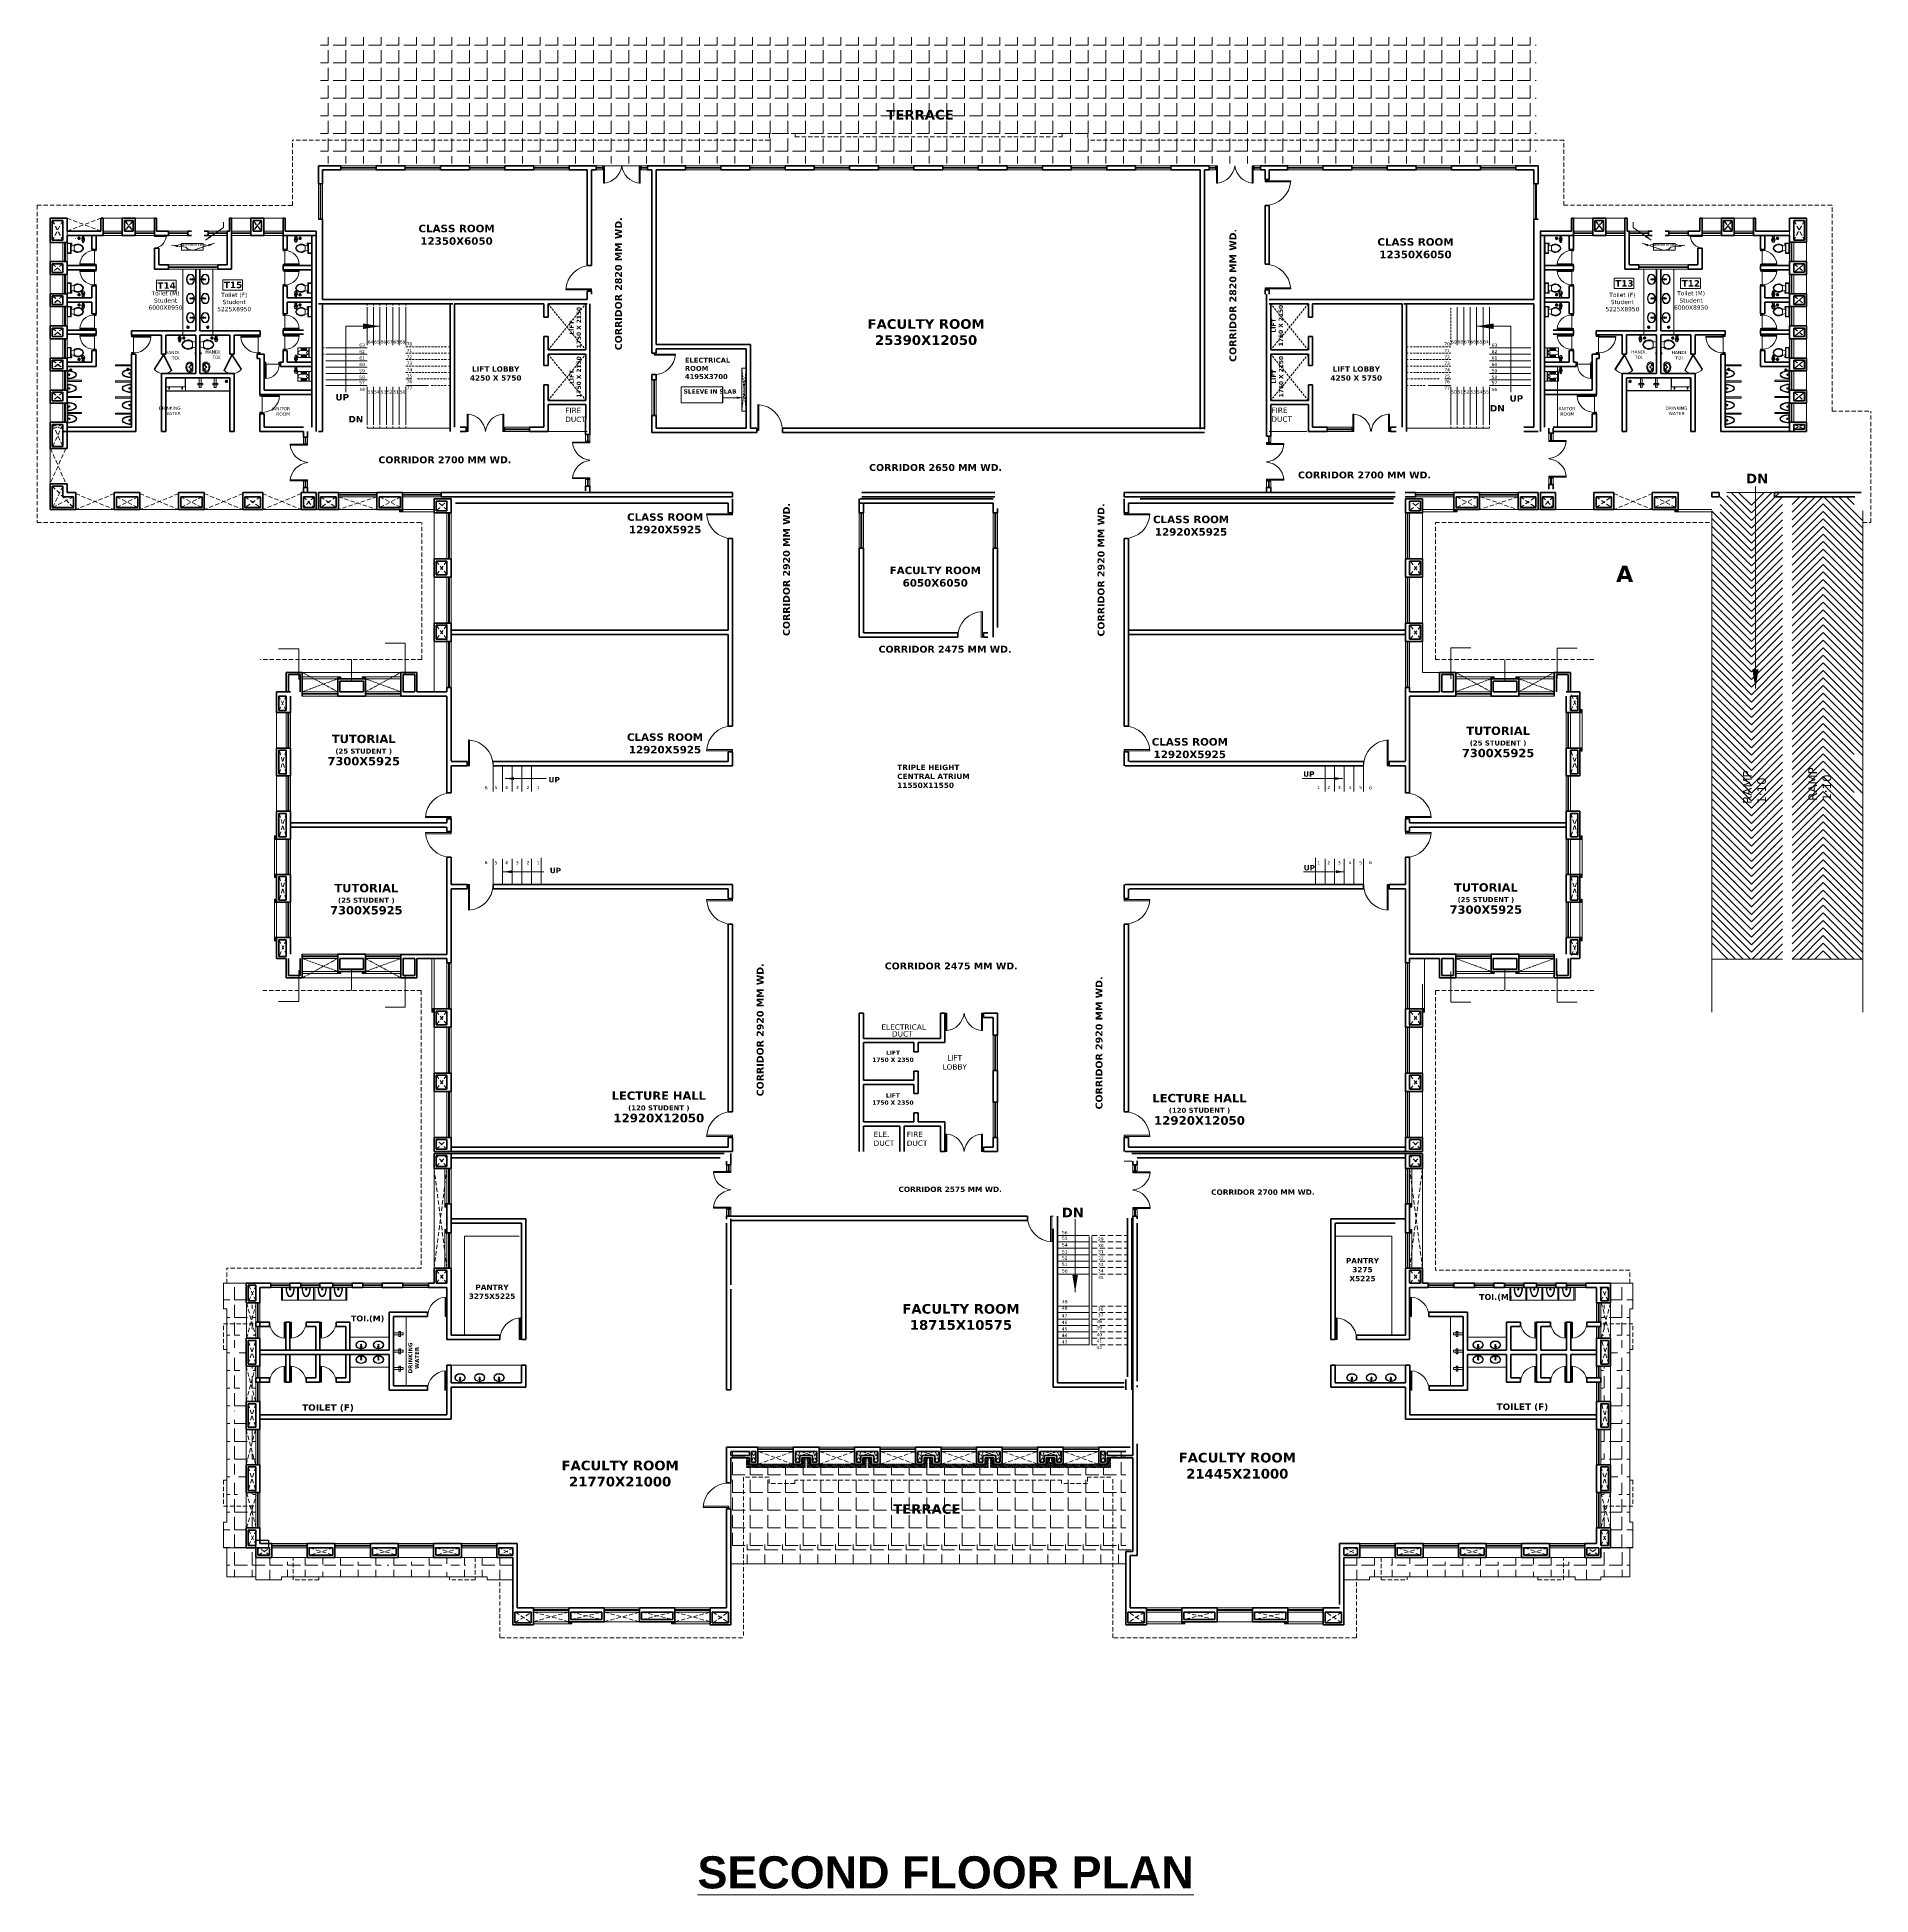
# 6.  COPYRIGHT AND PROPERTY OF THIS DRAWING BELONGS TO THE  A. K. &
# Model space of a CAD drawing. Header units: millimetres. Extents: x -907591 to 4513934, y -12317808 to 1850003.
# Drawn here: x -458014 to -372434, y -5592259 to -5505561 of the extents above; entities outside this region: 6.
import ezdxf

# ---------------------------------------------------------------- set-up
doc = ezdxf.new("R2010")
doc.units = ezdxf.units.MM
doc.header["$LTSCALE"] = 2
doc.header["$MEASUREMENT"] = 0
doc.linetypes.add('DASHED2', pattern=[0.375, 0.25, -0.125])
doc.linetypes.add('HIDDEN', pattern=[0.375, 0.25, -0.125])
for name, color, linetype, lineweight, true_color in [('AEROW', 7, 'Continuous', 15, 0x0d0d0d), ('DOT', 7, 'DASHED2', 0, 0x89067c), ('partation wall', 7, 'Continuous', 20, 0x525023), ('ROAD', 7, 'Continuous', 15, 0x004a6a)]:
    doc.layers.add(name, color=color, linetype=linetype, lineweight=lineweight, true_color=true_color)
for name, color, linetype, lineweight in [('DOOR', 27, 'Continuous', 5), ('DUCT', 37, 'Continuous', 35), ('FIXTURE', 252, 'Continuous', 0), ('glass', 5, 'Continuous', 15), ('HAT', 42, 'Continuous', 5), ('RAMP', 253, 'Continuous', 9), ('SILL', 74, 'Continuous', 9), ('STAIR', 252, 'Continuous', 9), ('tap', 97, 'Continuous', 25), ('TEXT', 7, 'Continuous', 13), ('WAll', 250, 'Continuous', 35), ('WIN', 5, 'Continuous', 15)]:
    doc.layers.add(name, color=color, linetype=linetype, lineweight=lineweight)
doc.layers.add('Layer3', color=36, linetype='Continuous')
doc.styles.add('250', font='Arial Narrow.ttf', dxfattribs={"width": 0.5, "height": 150})
doc.styles.add('arial', font='')
doc.styles.add('INNER DIM', font='', dxfattribs={"height": 250})
doc.styles.get("Standard").update_dxf_attribs({"font": '', "height": 500})
doc.styles.add('style2', font='')
doc.styles.get('arial').set_extended_font_data('Arial')
doc.styles.get('INNER DIM').set_extended_font_data('Arial Narrow', bold=True)
doc.styles.get('Standard').set_extended_font_data('Times New Roman')
doc.styles.get('style2').set_extended_font_data('Verdana')
doc.dimstyles.new('250', dxfattribs={"dimscale": 0, "dimtxt": 150, "dimasz": 50, "dimexe": 50, "dimexo": 50, "dimgap": 50, "dimtad": 1, "dimdec": 0, "dimzin": 0, "dimdsep": 46, "dimtxsty": '250', "dimblk": 'OBLIQUE', "dimcen": 100, "dimdle": 50, "dimclrd": 256, "dimclre": 256, "dimclrt": 256, "dimadec": 0, "dimazin": 2, "dimtfac": 1, "dimtdec": 0, "dimtofl": 0, "dimtmove": 1, "dimatfit": 0, "dimfxl": 50, "dimtolj": 1, "dimtzin": 0, "dimlwd": -1, "dimlwe": -1, "dimarcsym": 1})
doc.dimstyles.new('external final', dxfattribs={"dimscale": 0, "dimtxt": 250, "dimasz": 100, "dimexe": 50, "dimexo": 50, "dimgap": 50, "dimtad": 0, "dimdec": 0, "dimzin": 0, "dimdsep": 46, "dimtxsty": 'INNER DIM', "dimblk": 'ARCHTICK', "dimcen": 100, "dimdle": 50, "dimclrd": 256, "dimclre": 256, "dimclrt": 256, "dimadec": 0, "dimazin": 0, "dimtfac": 1, "dimtdec": 0, "dimtix": 1, "dimtmove": 1, "dimatfit": 3, "dimfxl": 50, "dimfxlon": 1, "dimtolj": 1, "dimtzin": 0, "dimlwd": -1, "dimlwe": -1, "dimarcsym": 1})
doc.dimstyles.new('INNER DIM', dxfattribs={"dimscale": 0, "dimtxt": 250, "dimasz": 100, "dimexe": 50, "dimexo": 50, "dimgap": 50, "dimtad": 0, "dimdec": 0, "dimzin": 0, "dimdsep": 46, "dimtxsty": 'INNER DIM', "dimblk": 'ARCHTICK', "dimcen": 100, "dimdle": 50, "dimclrd": 256, "dimclre": 256, "dimclrt": 256, "dimadec": 0, "dimazin": 0, "dimtfac": 1, "dimtdec": 0, "dimtix": 1, "dimtmove": 2, "dimatfit": 3, "dimfxl": 50, "dimfxlon": 1, "dimtolj": 1, "dimtzin": 0, "dimlwd": -1, "dimlwe": -1, "dimarcsym": 1})

# ---------------------------------------------------------------- blocks, each defined once
blk = doc.blocks.new('1000 DOOR R')
at = {"layer": 'DOOR', "color": 252, "ltscale": 200}
for p, q in [((-900, -900), (0, -900)), ((-900, -900), (-900, -950)), ((-900, -950), (0, -950)), ((0, -1000), (0, -900))]:
    blk.add_line(p, q, dxfattribs=at)
blk.add_arc((96, -1003), 1001, 95.46124, 174.09882, dxfattribs=at)
blk = doc.blocks.new('A$C44E84F5B')
at = {"layer": 'SILL', "ltscale": 0.1, "extrusion": (0, 0, -1), "xscale": -0.8999999999990947, "yscale": 0.8999999999990947, "zscale": -0.900000000403865, "rotation": 180}
blk.add_blockref('1000 DOOR R', (0, 900), dxfattribs=at)
at = {"layer": 'SILL', "ltscale": 0.1, "extrusion": (0, 0, -1), "xscale": 0.8999999999990947, "yscale": 0.8999999999990947, "zscale": -0.900000000403865}
blk.add_blockref('1000 DOOR R', (0, 900), dxfattribs=at)
blk = doc.blocks.new('A$C378B1DF0')
at = {"layer": 'DOOR', "ltscale": 0.1}
for p, q in [((1100, 0), (1100, 1196)), ((1150, 0), (1150, 1199)), ((1200, 0), (1100, 0))]:
    blk.add_line(p, q, dxfattribs=at)
blk.add_arc((1200, 0), 1200, 92.38802, 180, dxfattribs=at)
blk = doc.blocks.new('_Oblique')
at = {"color": 0, "linetype": 'ByBlock', "lineweight": -2}
blk.add_line((-0.5, -0.5), (0.5, 0.5), dxfattribs=at)
blk = doc.blocks.new('uri')
at = {"layer": 'FIXTURE', "ltscale": 100}
for p, q in [((1256476, -5186874), (1256410, -5186874)), ((1256419, -5186851), (1256469, -5186895)), ((1256467, -5186852), (1256419, -5186897)), ((1256443, -5186842), (1256443, -5186908)), ((1256512, -5187049), (1256512, -5186706)), ((1256537, -5187074), (1256537, -5186680))]:
    blk.add_line(p, q, dxfattribs=at)
blk.add_circle((1256443, -5186874), 33, dxfattribs=at)
blk.add_ellipse((1256537, -5186877), major_axis=(438, 0), ratio=0.449067, start_param=1.570796, end_param=4.712389, dxfattribs=at)
blk.add_open_spline([(1256512, -5186706), (1256509, -5186706), (1256507, -5186706), (1256480, -5186707), (1256456, -5186709), (1256409, -5186714), (1256386, -5186718), (1256342, -5186726), (1256321, -5186732), (1256281, -5186743), (1256263, -5186750), (1256232, -5186763), (1256220, -5186769), (1256197, -5186782), (1256187, -5186788), (1256170, -5186800), (1256164, -5186806), (1256152, -5186817), (1256147, -5186823), (1256139, -5186833), (1256136, -5186838), (1256131, -5186847), (1256129, -5186852), (1256126, -5186861), (1256125, -5186865), (1256124, -5186873), (1256124, -5186878), (1256124, -5186886), (1256125, -5186890), (1256128, -5186899), (1256129, -5186904), (1256134, -5186913), (1256136, -5186917), (1256143, -5186927), (1256147, -5186931), (1256155, -5186941), (1256160, -5186945), (1256171, -5186955), (1256177, -5186959), (1256191, -5186968), (1256198, -5186973), (1256217, -5186984), (1256229, -5186990), (1256256, -5187001), (1256270, -5187007), (1256300, -5187017), (1256316, -5187022), (1256350, -5187030), (1256367, -5187033), (1256403, -5187039), (1256421, -5187042), (1256458, -5187046), (1256477, -5187047), (1256501, -5187048), (1256507, -5187049), (1256512, -5187049)], degree=3, knots=[1.629393, 1.629393, 1.629393, 1.629393, 1.648181, 1.648181, 1.818462, 1.818462, 1.988743, 1.988743, 2.159025, 2.159025, 2.329306, 2.329306, 2.461629, 2.461629, 2.593951, 2.593951, 2.703241, 2.703241, 2.812532, 2.812532, 2.903056, 2.903056, 2.993581, 2.993581, 3.084106, 3.084106, 3.17463, 3.17463, 3.265155, 3.265155, 3.35568, 3.35568, 3.446205, 3.446205, 3.536729, 3.536729, 3.627254, 3.627254, 3.717779, 3.717779, 3.808303, 3.808303, 3.942921, 3.942921, 4.077539, 4.077539, 4.212157, 4.212157, 4.346775, 4.346775, 4.481393, 4.481393, 4.616011, 4.616011, 4.653792, 4.653792, 4.653792, 4.653792], dxfattribs=at)
blk = doc.blocks.new('A$C782B46B9')
at = {"layer": 'DOOR', "ltscale": 100}
for p, q in [((999, 50), (0, 50)), ((999, 100), (4, 100)), ((999, 100), (999, 0))]:
    blk.add_line(p, q, dxfattribs=at)
blk.add_arc((999, 0), 1000, 90, 177.13402, dxfattribs=at)
blk = doc.blocks.new('_ArchTick')
at = {"color": 0, "linetype": 'ByBlock', "const_width": 0.15}
blk.add_lwpolyline([(-0.5, -0.5), (0.5, 0.5)], dxfattribs=at)
blk = doc.blocks.new('basin')
at = {"layer": 'FIXTURE', "ltscale": 100}
for p, q in [((-2211988, -6264987), (-2211773, -6264987)), ((-2211988, -6264987), (-2211773, -6264987)), ((-2211988, -6265009), (-2211988, -6264987)), ((-2211773, -6265009), (-2211988, -6265009)), ((-2211773, -6265009), (-2211988, -6265009)), ((-2211834, -6265039), (-2211834, -6264957)), ((-2211834, -6265039), (-2211834, -6264957)), ((-2211821, -6264957), (-2211834, -6264957)), ((-2211821, -6265039), (-2211834, -6265039)), ((-2211821, -6265039), (-2211834, -6265039)), ((-2211821, -6264957), (-2211821, -6265039)), ((-2211821, -6264957), (-2211821, -6265039)), ((-2211773, -6264987), (-2211773, -6265009)), ((-2211773, -6264987), (-2211773, -6265009))]:
    blk.add_line(p, q, dxfattribs=at)
blk.add_ellipse((-2211745, -6265001), major_axis=(0, -247), ratio=0.753978, dxfattribs=at)
blk.add_ellipse((-2211745, -6265001), major_axis=(0, -247), ratio=0.753978, dxfattribs=at)
at = {"layer": 'FIXTURE', "ltscale": 100, "extrusion": (0, 0, -1)}
blk.add_ellipse((-2211748, -6265002), major_axis=(20, -20), ratio=1, start_param=5.497787, end_param=11.780972, dxfattribs=at)
at = {"layer": 'FIXTURE', "ltscale": 100}
blk.add_open_spline([(-2211745, -6265222), (-2211730, -6265222), (-2211715, -6265219), (-2211683, -6265206), (-2211666, -6265195), (-2211635, -6265164), (-2211622, -6265145), (-2211601, -6265101), (-2211593, -6265076), (-2211584, -6265024), (-2211583, -6264997), (-2211588, -6264944), (-2211594, -6264919), (-2211613, -6264872), (-2211625, -6264851), (-2211654, -6264817), (-2211670, -6264803), (-2211704, -6264785), (-2211722, -6264780), (-2211757, -6264778), (-2211775, -6264782), (-2211810, -6264797), (-2211827, -6264808), (-2211857, -6264840), (-2211870, -6264859), (-2211891, -6264904), (-2211898, -6264929), (-2211906, -6264981), (-2211907, -6265008), (-2211901, -6265061), (-2211894, -6265086), (-2211875, -6265132), (-2211863, -6265153), (-2211834, -6265187), (-2211817, -6265200), (-2211783, -6265217), (-2211765, -6265222), (-2211747, -6265222), (-2211746, -6265222), (-2211745, -6265222)], degree=3, knots=[0, 0, 0, 0, 0.297002, 0.297002, 0.648161, 0.648161, 0.99932, 0.99932, 1.350478, 1.350478, 1.701637, 1.701637, 2.052795, 2.052795, 2.403954, 2.403954, 2.755113, 2.755113, 3.106271, 3.106271, 3.45743, 3.45743, 3.808588, 3.808588, 4.159747, 4.159747, 4.510906, 4.510906, 4.862064, 4.862064, 5.213223, 5.213223, 5.564381, 5.564381, 5.91554, 5.91554, 6.266699, 6.266699, 6.283185, 6.283185, 6.283185, 6.283185], dxfattribs=at)
blk.add_open_spline([(-2211745, -6265222), (-2211730, -6265222), (-2211715, -6265219), (-2211683, -6265206), (-2211666, -6265195), (-2211635, -6265164), (-2211622, -6265145), (-2211601, -6265101), (-2211593, -6265076), (-2211584, -6265024), (-2211583, -6264997), (-2211588, -6264944), (-2211594, -6264919), (-2211613, -6264872), (-2211625, -6264851), (-2211654, -6264817), (-2211670, -6264803), (-2211704, -6264785), (-2211722, -6264780), (-2211757, -6264778), (-2211775, -6264782), (-2211810, -6264797), (-2211827, -6264808), (-2211857, -6264840), (-2211870, -6264859), (-2211891, -6264904), (-2211898, -6264929), (-2211906, -6264981), (-2211907, -6265008), (-2211901, -6265061), (-2211894, -6265086), (-2211875, -6265132), (-2211863, -6265153), (-2211834, -6265187), (-2211817, -6265200), (-2211783, -6265217), (-2211765, -6265222), (-2211747, -6265222), (-2211746, -6265222), (-2211745, -6265222)], degree=3, knots=[0, 0, 0, 0, 0.297002, 0.297002, 0.648161, 0.648161, 0.99932, 0.99932, 1.350478, 1.350478, 1.701637, 1.701637, 2.052795, 2.052795, 2.403954, 2.403954, 2.755113, 2.755113, 3.106271, 3.106271, 3.45743, 3.45743, 3.808588, 3.808588, 4.159747, 4.159747, 4.510906, 4.510906, 4.862064, 4.862064, 5.213223, 5.213223, 5.564381, 5.564381, 5.91554, 5.91554, 6.266699, 6.266699, 6.283185, 6.283185, 6.283185, 6.283185], dxfattribs=at)
blk = doc.blocks.new('14')
at = {"layer": 'FIXTURE', "ltscale": 15000}
for centre in [(-65, 9), (-57, 28), (-38, 36), (-38, 9), (-20, 27), (-12, 9), (-57, -8), (-38, -15), (-19, -8)]:
    blk.add_circle(centre, 6.97, dxfattribs=at)
blk = doc.blocks.new('Toilet - top')
for p, q in [((-4.9, -6.4), (-3.4, -6.4)), ((-4.9, -7.1), (-4.9, -6.4)), ((-2.6, -7.1), (-4.9, -7.1)), ((-3.4, -6.4), (-3.4, -6)), ((-2.6, -6), (-2.6, -7.1)), ((-0.4, -6), (-1.9, -10.5)), ((5.6, -10.5), (-0.4, -10.5)), ((5.6, -6), (7.1, -10.5)), ((9.8, -4.5), (9.8, -1.5))]:
    blk.add_line(p, q)
blk.add_lwpolyline([(10.5, -6), (10.5, 0), (-5.2, 0), (-5.2, -6)], close=True)
for points in [[(-4.5, -1.5), (-4.5, -4.5)], [(9, -0.7), (-3.7, -0.7)], [(-3.7, -5.2), (9, -5.2)]]:
    blk.add_lwpolyline(points)
for centre, radius, start, end in [((-3.8, -1.4), 0.663, 81.8699, 188.1301), ((-3.8, -4.6), 0.663, 171.8699, 278.1301), ((5.3, -16.2), 9.13, 141.4691, 248.2606), ((5.8, -16.4), 8.5, 136.3677, 240.998), ((2.6, -22), 2, 240.998, 299.0018), ((2.6, -22.8), 2, 248.2606, 291.7393), ((0, -16.2), 9.13, 291.7393, 38.5307), ((-0.5, -16.4), 8.5, 299.0018, 43.6321), ((9.1, -1.4), 0.663, 351.8699, 98.1301), ((9.1, -4.6), 0.663, 261.8699, 8.1301)]:
    blk.add_arc(centre, radius, start, end)
blk = doc.blocks.new('A$C3DC14F32')
at = {"layer": 'DOOR', "ltscale": 100}
for p, q in [((53, 115), (53, 757)), ((84, 80), (84, 755)), ((0, 0), (0, 115)), ((53, 115), (0, 115)), ((53, 80), (53, 115)), ((53, 80), (697, 80)), ((65, 0), (65, 80)), ((685, 80), (685, 0)), ((697, 115), (697, 80)), ((697, 115), (750, 115)), ((750, 115), (750, 0)), ((65, 0), (0, 0)), ((685, 0), (750, 0))]:
    blk.add_line(p, q, dxfattribs=at)
blk.add_arc((40, 100), 657, 1.30772, 88.89343, dxfattribs=at)
for points in [[(50, 115), (28, 70), (14, 34), (0, 24)], [(26, 115), (8, 92), (10, 56), (0, 44)], [(53, 82), (32, 32), (37, 21), (0, 12)], [(0, 81), (22, 62), (25, 15), (65, 0)], [(62, 80), (49, 49), (54, 24), (4, 0)], [(7, 115), (15, 90), (42, 75), (48, 24), (65, 10)], [(37, 115), (40, 96), (56, 76), (65, 61)], [(743, 115), (735, 90), (708, 75), (702, 24), (685, 10)], [(713, 115), (710, 96), (694, 76), (685, 61)], [(750, 81), (727, 62), (725, 15), (685, 0)], [(688, 80), (701, 49), (696, 24), (746, 0)], [(697, 82), (717, 32), (713, 21), (750, 12)], [(700, 115), (721, 70), (735, 34), (750, 24)], [(723, 115), (742, 92), (739, 56), (750, 44)]]:
    blk.add_spline(points, degree=3, dxfattribs=at)
blk = doc.blocks.new('A$C600A26A3')
at = {"layer": 'FIXTURE', "lineweight": -2, "ltscale": 200}
for p, q in [((118, 288), (118, 427)), ((118, -23), (118, 117)), ((140, 427), (140, 289)), ((140, -23), (140, 115)), ((140, -23), (140, 115)), ((140, -23), (140, 115)), ((161, 427), (161, 290)), ((161, 427), (161, 290)), ((161, -23), (161, 114)), ((161, -23), (161, 114)), ((183, 427), (183, 291)), ((183, -23), (183, 113)), ((205, 427), (205, 292)), ((205, -23), (205, 112)), ((227, 427), (227, 293)), ((227, -23), (227, 111)), ((478, 427), (478, -23)), ((631, 427), (508, 427)), ((508, 427), (508, -23)), ((631, -23), (631, 427)), ((508, -23), (631, -23))]:
    blk.add_line(p, q, dxfattribs=at)
for points in [[(478, 427), (-29, 427), (-29, -23), (478, -23)], [(53, 284), (376, 301)], [(53, 120), (379, 103)], [(249, 294), (249, 427)], [(249, 110), (249, -23)], [(270, 295), (270, 427)], [(270, 109), (270, -23)], [(292, 296), (292, 427)], [(292, 108), (292, -23)], [(314, 297), (314, 427)], [(314, 107), (314, -23)], [(335, 299), (335, 427)], [(335, 106), (335, -23)], [(357, 299), (357, 427)], [(357, 104), (357, -23)], [(379, 301), (379, 427)], [(379, 103), (379, -23)], [(631, -23), (631, 427), (508, 427)]]:
    blk.add_lwpolyline(points, dxfattribs=at)
blk.add_circle((423, 202), 54.8, dxfattribs=at)
for centre, radius, start, end in [((53, 202), 82.2, 90.42668, 269.57332), ((379, 202), 98.7, 264.23257, 91.68425)]:
    blk.add_arc(centre, radius, start, end, dxfattribs=at)
blk = doc.blocks.new('A$C74D42F1A')
at = {"layer": 'FIXTURE', "ltscale": 0.75}
for p, q in [((600, 919), (0, 919)), ((0, 919), (0, 0)), ((580, 893), (183, 893)), ((183, 893), (183, 19)), ((580, 19), (580, 893)), ((600, 0), (600, 919)), ((0, 0), (600, 0)), ((72, 745), (72, 772)), ((72, 772), (183, 772)), ((183, 745), (72, 745)), ((183, 168), (72, 168)), ((72, 168), (72, 141)), ((72, 141), (183, 141)), ((183, 772), (183, 745)), ((183, 141), (183, 168)), ((183, 19), (580, 19))]:
    blk.add_line(p, q, dxfattribs=at)
blk = doc.blocks.new('ryr')
at = {"layer": 'tap', "ltscale": 100}
for p, q in [((1982563, -4956367), (1982561, -4956374)), ((1982561, -4956385), (1982565, -4956394)), ((1982569, -4956358), (1982576, -4956353)), ((1982573, -4956401), (1982582, -4956405)), ((1982584, -4956350), (1982590, -4956350)), ((1982602, -4956403), (1982593, -4956406)), ((1982598, -4956352), (1982605, -4956355)), ((1982614, -4956390), (1982610, -4956396)), ((1982611, -4956361), (1982614, -4956367)), ((1982616, -4956374), (1982616, -4956382)), ((1982666, -4956368), (1982666, -4956388))]:
    blk.add_line(p, q, dxfattribs=at)
blk.add_circle((1982588, -4956378), 20, dxfattribs=at)
for centre, radius, start, end in [((1982556, -4956378), 48, 160.1952, 199.8048), ((1982548, -4956509), 152, 81.7623, 103.9834), ((1982548, -4956247), 152, 256.0166, 279.8379), ((1982564, -4956380), 34.6, 56.5528, 138.7143), ((1982564, -4956376), 34.6, 221.3317, 306.2699), ((1982557, -4956379), 6.73, 307.8899, 56.9197), ((1982563, -4956360), 6.39, 264.6602, 25.1394), ((1982569, -4956398), 5.26, 323.2148, 132.0605), ((1982579, -4956350), 4.3, 217.9729, 357.2544), ((1982587, -4956410), 7.04, 39.9617, 136.8268), ((1982595, -4956349), 4.62, 195.6991, 319.6996), ((1982588, -4956378), 28, 279.2436, 279.2439), ((1982608, -4956402), 6.38, 69.0303, 190.3369), ((1982609, -4956357), 4.58, 156.5927, 294.6638), ((1982633, -4956441), 80.2, 65.5625, 105.3327), ((1982615, -4956371), 3.66, 111.8615, 279.3097), ((1982617, -4956386), 4.61, 99.2597, 228.4484), ((1982633, -4956315), 80.2, 254.6673, 294.4375)]:
    blk.add_arc(centre, radius, start, end, dxfattribs=at)
blk = doc.blocks.new('zzzz')
at = {"layer": 'FIXTURE', "ltscale": 100}
blk.add_lwpolyline([(-1588507, -5738208), (-1588742, -5738208), (-1588742, -5738276), (-1588507, -5738276)], close=True, dxfattribs=at)
blk.add_lwpolyline([(-1588667, -5737950), (-1588667, -5738401), (-1588582, -5738401), (-1588582, -5737950)], dxfattribs=at)
blk = doc.blocks.new('A$C7E617290')
at = {"layer": 'DOOR', "ltscale": 0.1}
for p, q in [((343, 750), (343, 800)), ((321, 762), (0, 143)), ((343, 750), (22, 132)), ((343, 750), (717, 171)), ((364, 764), (738, 185))]:
    blk.add_line(p, q, dxfattribs=at)
at = {"layer": 'ROAD', "ltscale": 0.1}
for q in [(321, 762), (364, 764)]:
    blk.add_line((343, 750), q, dxfattribs=at)
at = {"layer": 'SILL', "ltscale": 0.1}
blk.add_arc((350, 499), 499, 225.48842, 320.91108, dxfattribs=at)
blk = doc.blocks.new('A$C04A64DAF')
at = {"layer": 'FIXTURE', "ltscale": 200}
for p, q in [((-461, 212), (-461, -212)), ((-426, 181), (-413, 196)), ((-426, 181), (-318, 88)), ((-413, 196), (-305, 103)), ((-328, 150), (-368, 104)), ((-368, 104), (-353, 91)), ((-313, 137), (-353, 91)), ((-328, 150), (-313, 137)), ((-318, 88), (-305, 103)), ((-426, -184), (-318, -91)), ((-426, -184), (-413, -199)), ((-413, -199), (-305, -106)), ((-368, -107), (-353, -94)), ((-328, -153), (-368, -107)), ((-313, -140), (-353, -94)), ((-328, -153), (-313, -140)), ((-318, -91), (-305, -106))]:
    blk.add_line(p, q, dxfattribs=at)
for centre, radius in [((-259, -2), 35.3), ((-259, -2), 30.3), ((-278, 1), 3.38), ((-266, 17), 3.38), ((-246, 14), 3.38), ((-271, -17), 3.38), ((-251, -20), 3.38), ((-239, -4), 3.38)]:
    blk.add_circle(centre, radius, dxfattribs=at)
for points, knots in [([(-461, -212), (-449, -229), (-436, -245), (-404, -274), (-385, -288), (-344, -308), (-321, -314), (-275, -320), (-252, -318), (-207, -307), (-186, -297), (-147, -272), (-130, -257), (-99, -222), (-86, -203), (-52, -138), (-38, -87), (-30, 11), (-34, 59), (-54, 137), (-67, 168), (-97, 219), (-113, 239), (-149, 274), (-170, 289), (-216, 310), (-241, 317), (-288, 319), (-309, 317), (-350, 305), (-369, 296), (-404, 274), (-420, 260), (-444, 234), (-453, 223), (-461, 212)], [2.3434037, 2.3434037, 2.3434037, 2.3434037, 2.5639545, 2.5639545, 2.8139838, 2.8139838, 3.0640131, 3.0640131, 3.3140424, 3.3140424, 3.5640717, 3.5640717, 3.814101, 3.814101, 4.0641303, 4.0641303, 4.5927571, 4.5927571, 5.0683134, 5.0683134, 5.4204663, 5.4204663, 5.6957083, 5.6957083, 5.9709503, 5.9709503, 6.2461923, 6.2461923, 6.4748705, 6.4748705, 6.7035486, 6.7035486, 6.9322268, 6.9322268, 7.0813743, 7.0813743, 7.0813743, 7.0813743]), ([(-388, 149), (-396, 135), (-403, 119), (-414, 85), (-418, 68), (-426, 16), (-426, -18), (-416, -85), (-406, -116), (-391, -147), (-390, -149), (-388, -152)], [0.8939572, 0.8939572, 0.8939572, 0.8939572, 1.1258009, 1.1258009, 1.3576445, 1.3576445, 1.7805276, 1.7805276, 2.2034108, 2.2034108, 2.2476354, 2.2476354, 2.2476354, 2.2476354]), ([(-376, -171), (-367, -185), (-356, -196), (-332, -218), (-317, -227), (-286, -239), (-270, -242), (-233, -240), (-212, -234), (-174, -210), (-156, -193), (-126, -150), (-114, -124), (-97, -68), (-93, -38), (-92, 23), (-95, 54), (-110, 111), (-121, 137), (-150, 182), (-167, 201), (-205, 227), (-225, 235), (-261, 239), (-276, 238), (-306, 229), (-320, 222), (-347, 203), (-359, 190), (-373, 173), (-375, 169), (-377, 166)], [2.3559854, 2.3559854, 2.3559854, 2.3559854, 2.5901664, 2.5901664, 2.8792758, 2.8792758, 3.1683852, 3.1683852, 3.5483217, 3.5483217, 3.9282582, 3.9282582, 4.3081948, 4.3081948, 4.6881313, 4.6881313, 5.0680679, 5.0680679, 5.4480044, 5.4480044, 5.827941, 5.827941, 6.2078775, 6.2078775, 6.4799802, 6.4799802, 6.752083, 6.752083, 7.0241857, 7.0241857, 7.0813743, 7.0813743, 7.0813743, 7.0813743])]:
    blk.add_open_spline(points, degree=3, knots=knots, dxfattribs=at)
blk = doc.blocks.new('A$C74827424')
at = {"layer": 'Layer3'}
for p, q in [((0, 0.4), (0, 1.1)), ((2.9, 0.4), (2.9, 1.1))]:
    blk.add_line(p, q, dxfattribs=at)
for points in [[(0.5, 0.3), (0, 0.3), (0, 0.5), (0.5, 0.5)], [(2.4, 0.5), (2.9, 0.5), (2.9, 0.3), (2.4, 0.3)]]:
    blk.add_lwpolyline(points, dxfattribs=at)
blk.add_lwpolyline([(0.5, 0.8), (2.4, 0.8), (2.4, 0), (0.5, 0)], close=True, dxfattribs=at)
blk = doc.blocks.new('A$C7AA60F0C')
at = {"layer": 'FIXTURE', "ltscale": 100}
for p, q in [((403, 285), (247, 337)), ((247, 285), (247, 78)), ((403, 78), (247, 26)), ((403, 285), (403, 78)), ((394, -199), (403, -199))]:
    blk.add_line(p, q, dxfattribs=at)
at = {"layer": 'FIXTURE', "ltscale": 100, "extrusion": (0, 0, -1)}
for centre, major_axis, start_param, end_param in [((-178, 181), (48.9, -48.9), 1.97677, 2.735616), ((50, 90), (223, -223), 2.735616, 4.599479), ((50, 273), (223, 223), 1.683704, 3.547566), ((-152, 181), (48.9, 48.9), 3.42081, 4.433168), ((44, 73), (208, -208), 2.862371, 4.688514), ((44, 290), (208, -208), 0.023871, 1.850014)]:
    blk.add_ellipse(centre, major_axis=major_axis, ratio=1, start_param=start_param, end_param=end_param, dxfattribs=at)
at = {"layer": 'FIXTURE', "ltscale": 100, "xscale": -28.69686868808184, "yscale": 28.69686868808184, "zscale": 28.69686868808184, "rotation": 270}
blk.add_blockref('A$C74827424', (371, -262), dxfattribs=at)
blk = doc.blocks.new('7u6ujuj')
at = {"layer": 'DOOR', "ltscale": 100}
blk.add_line((-1457856, -5384786), (-1457862, -5384789), dxfattribs=at)
at = {"layer": 'DOT', "lineweight": 25, "ltscale": 100}
for p, q in [((-1466537, -5383939), (-1466137, -5384439)), ((-1466537, -5384439), (-1466137, -5383939)), ((-1460537, -5383939), (-1460137, -5384439)), ((-1460137, -5383939), (-1460537, -5384439))]:
    blk.add_line(p, q, dxfattribs=at)
at = {"layer": 'DOT', "ltscale": 400}
for p, q in [((-1457262, -5383939), (-1456762, -5384864)), ((-1456762, -5383939), (-1457262, -5384864)), ((-1457262, -5385964), (-1456762, -5386364)), ((-1456762, -5385964), (-1457262, -5386364)), ((-1457262, -5387464), (-1456762, -5387864)), ((-1456762, -5387464), (-1457262, -5387864)), ((-1457262, -5388964), (-1456762, -5389364)), ((-1456762, -5388964), (-1457262, -5389364)), ((-1457262, -5390464), (-1456762, -5390864)), ((-1456762, -5390464), (-1457262, -5390864)), ((-1457262, -5391964), (-1456762, -5392364)), ((-1456762, -5391964), (-1457262, -5392364)), ((-1457261, -5393464), (-1456761, -5393689)), ((-1456761, -5393464), (-1457261, -5393679))]:
    blk.add_line(p, q, dxfattribs=at)
at = {"layer": 'glass', "ltscale": 100}
for p, q in [((-1467537, -5384519), (-1466637, -5384519)), ((-1467537, -5384559), (-1466637, -5384559)), ((-1466037, -5384519), (-1465137, -5384519)), ((-1466037, -5384559), (-1465137, -5384559)), ((-1464037, -5384519), (-1464937, -5384519)), ((-1464037, -5384559), (-1464937, -5384559)), ((-1463086, -5384519), (-1462186, -5384519)), ((-1463086, -5384559), (-1462186, -5384559)), ((-1461537, -5384519), (-1460637, -5384519)), ((-1461537, -5384559), (-1460637, -5384559)), ((-1460037, -5384519), (-1459137, -5384519)), ((-1460037, -5384559), (-1459137, -5384559)), ((-1457382, -5384964), (-1457382, -5385864)), ((-1457342, -5384964), (-1457342, -5385864)), ((-1464487, -5386101), (-1462187, -5386101)), ((-1464487, -5386141), (-1462187, -5386141)), ((-1457382, -5386464), (-1457382, -5387364)), ((-1457342, -5386464), (-1457342, -5387364)), ((-1457382, -5387965), (-1457382, -5388865)), ((-1457342, -5387965), (-1457342, -5388865)), ((-1457382, -5389465), (-1457382, -5390365)), ((-1457342, -5389465), (-1457342, -5390365)), ((-1457382, -5390964), (-1457382, -5391864)), ((-1457342, -5390964), (-1457342, -5391864)), ((-1457382, -5392464), (-1457382, -5393364)), ((-1457342, -5392464), (-1457342, -5393364))]:
    blk.add_line(p, q, dxfattribs=at)
at = {"layer": 'partation wall', "ltscale": 100}
for p, q in [((-1464262, -5386221), (-1464262, -5389247)), ((-1462862, -5389247), (-1462862, -5386221)), ((-1460462, -5390683), (-1459712, -5390683)), ((-1460462, -5390733), (-1459712, -5390733)), ((-1459712, -5390733), (-1459712, -5390683)), ((-1460462, -5391433), (-1459712, -5391433)), ((-1460462, -5391483), (-1459712, -5391483)), ((-1459712, -5391483), (-1459712, -5391433)), ((-1458137, -5391402), (-1458137, -5391452)), ((-1458137, -5391402), (-1457462, -5391402)), ((-1458137, -5391452), (-1457462, -5391452)), ((-1460462, -5392183), (-1459712, -5392183)), ((-1460462, -5392233), (-1459712, -5392233)), ((-1459712, -5392233), (-1459712, -5392183)), ((-1458137, -5392152), (-1458137, -5392202)), ((-1458137, -5392152), (-1457462, -5392152)), ((-1458137, -5392202), (-1457462, -5392202)), ((-1460462, -5392933), (-1459712, -5392933)), ((-1460462, -5392983), (-1459712, -5392983)), ((-1459712, -5392983), (-1459712, -5392933)), ((-1458137, -5392902), (-1458137, -5392952)), ((-1458137, -5392902), (-1457462, -5392902)), ((-1458137, -5392952), (-1457462, -5392952))]:
    blk.add_line(p, q, dxfattribs=at)
at = {"layer": 'SILL', "ltscale": 100}
for p, q in [((-1457462, -5391864), (-1457462, -5383839)), ((-1467537, -5384439), (-1466637, -5384439)), ((-1467537, -5384639), (-1466637, -5384639)), ((-1466037, -5384439), (-1465137, -5384439)), ((-1466037, -5384639), (-1465137, -5384639)), ((-1464037, -5384439), (-1464937, -5384439)), ((-1464037, -5384639), (-1464928, -5384639)), ((-1463086, -5384439), (-1462186, -5384439)), ((-1463086, -5384639), (-1462186, -5384639)), ((-1461537, -5384439), (-1460637, -5384439)), ((-1461537, -5384639), (-1460637, -5384639)), ((-1460037, -5384439), (-1459137, -5384439)), ((-1460037, -5384639), (-1458962, -5384639)), ((-1457262, -5384964), (-1457262, -5385864)), ((-1464487, -5386021), (-1462187, -5386021)), ((-1464487, -5386221), (-1462187, -5386221)), ((-1457262, -5386464), (-1457262, -5387364)), ((-1457262, -5387964), (-1457262, -5388864)), ((-1457262, -5389464), (-1457262, -5390364)), ((-1457262, -5390964), (-1457262, -5391864)), ((-1457462, -5393364), (-1457462, -5392464)), ((-1457262, -5393364), (-1457262, -5392464))]:
    blk.add_line(p, q, dxfattribs=at)
at = {"layer": 'TEXT', "ltscale": 100}
for points in [[(-1463802, -5385016), (-1462795, -5385016), (-1462795, -5385334), (-1463802, -5385334)], [(-1465641, -5386637), (-1464719, -5386637), (-1464719, -5387124), (-1465641, -5387124)], [(-1462541, -5386637), (-1461618, -5386637), (-1461618, -5387124), (-1462541, -5387124)]]:
    blk.add_lwpolyline(points, close=True, dxfattribs=at)
at = {"layer": 'WAll', "ltscale": 100}
for p, q in [((-1467537, -5383839), (-1467637, -5383839)), ((-1467637, -5383839), (-1467637, -5384439)), ((-1467537, -5385296), (-1467537, -5383839)), ((-1466037, -5383839), (-1466637, -5383839)), ((-1466637, -5384639), (-1466637, -5383839)), ((-1466037, -5384639), (-1466037, -5383839)), ((-1465037, -5383839), (-1465137, -5383839)), ((-1465037, -5383839), (-1465137, -5383839)), ((-1465137, -5383839), (-1465137, -5384879)), ((-1465037, -5383839), (-1465037, -5384439)), ((-1461537, -5383839), (-1461637, -5383839)), ((-1461637, -5383839), (-1461637, -5384439)), ((-1461537, -5383839), (-1461537, -5384639)), ((-1460037, -5383839), (-1460637, -5383839)), ((-1460037, -5383839), (-1460637, -5383839)), ((-1460637, -5383839), (-1460637, -5384639)), ((-1460037, -5383839), (-1460037, -5384639)), ((-1459137, -5383839), (-1459037, -5383839)), ((-1459037, -5383839), (-1459137, -5383839)), ((-1459137, -5383839), (-1459137, -5383839)), ((-1459137, -5383839), (-1459137, -5384639)), ((-1459037, -5384439), (-1459037, -5383839)), ((-1456662, -5383839), (-1457462, -5383839)), ((-1457462, -5383839), (-1457462, -5384439)), ((-1456662, -5383839), (-1457361, -5383839)), ((-1456662, -5384964), (-1456662, -5383839)), ((-1467637, -5384439), (-1469087, -5384439)), ((-1469086, -5384439), (-1469086, -5393789)), ((-1468886, -5384639), (-1468886, -5393589)), ((-1467737, -5384639), (-1468886, -5384639)), ((-1467737, -5385296), (-1467737, -5384639)), ((-1467737, -5384639), (-1467537, -5384639)), ((-1466637, -5384639), (-1466037, -5384639)), ((-1466137, -5383939), (-1466537, -5383939)), ((-1466137, -5383939), (-1466537, -5383939)), ((-1466537, -5384439), (-1466537, -5383939)), ((-1466137, -5384439), (-1466537, -5384439)), ((-1466137, -5384439), (-1466137, -5383939)), ((-1465137, -5384639), (-1465137, -5386221)), ((-1464937, -5384439), (-1465037, -5384439)), ((-1464937, -5384439), (-1464937, -5384879)), ((-1464937, -5384539), (-1464937, -5386021)), ((-1464037, -5384639), (-1464037, -5384439)), ((-1464037, -5384439), (-1463862, -5384439)), ((-1464037, -5384639), (-1463862, -5384639)), ((-1463087, -5384439), (-1463262, -5384439)), ((-1463087, -5384639), (-1463262, -5384639)), ((-1463086, -5384439), (-1463261, -5384439)), ((-1463086, -5384639), (-1463261, -5384639)), ((-1463087, -5384639), (-1463087, -5384439)), ((-1463086, -5384639), (-1463086, -5384439)), ((-1463086, -5384439), (-1463086, -5384639)), ((-1461637, -5384439), (-1462186, -5384439)), ((-1462186, -5384439), (-1462186, -5384639)), ((-1461537, -5384639), (-1462186, -5384639)), ((-1460037, -5384639), (-1460637, -5384639)), ((-1460137, -5383939), (-1460537, -5383939)), ((-1460137, -5383939), (-1460537, -5383939)), ((-1460537, -5383939), (-1460537, -5384439)), ((-1460137, -5384439), (-1460537, -5384439)), ((-1460137, -5383939), (-1460137, -5384439)), ((-1459137, -5384439), (-1459137, -5383939)), ((-1457462, -5384639), (-1459137, -5384639)), ((-1459037, -5383939), (-1459037, -5384439)), ((-1457462, -5384439), (-1459037, -5384439)), ((-1458812, -5385296), (-1458812, -5384639)), ((-1458612, -5385296), (-1458612, -5384639)), ((-1457462, -5384639), (-1457462, -5384964)), ((-1456762, -5383939), (-1457262, -5383939)), ((-1457262, -5383939), (-1457262, -5384864)), ((-1456762, -5383939), (-1457262, -5383939)), ((-1456762, -5383939), (-1456762, -5384864)), ((-1467537, -5385296), (-1467737, -5385296)), ((-1461737, -5385239), (-1461737, -5386021)), ((-1461537, -5385239), (-1461737, -5385239)), ((-1461537, -5385239), (-1461537, -5386221)), ((-1458812, -5385296), (-1458612, -5385296)), ((-1456662, -5384964), (-1457462, -5384964)), ((-1456762, -5384864), (-1457262, -5384864)), ((-1467537, -5386046), (-1468887, -5386046)), ((-1467537, -5386246), (-1468887, -5386246)), ((-1467537, -5386246), (-1467537, -5386046)), ((-1465137, -5386221), (-1464937, -5386221)), ((-1465137, -5386221), (-1464487, -5386221)), ((-1464487, -5386021), (-1464937, -5386021)), ((-1464487, -5386021), (-1464487, -5386221)), ((-1463662, -5386221), (-1463662, -5389089)), ((-1463462, -5386221), (-1463462, -5389089)), ((-1462187, -5386021), (-1462187, -5386221)), ((-1462187, -5386021), (-1461737, -5386021)), ((-1462187, -5386221), (-1461537, -5386221)), ((-1458812, -5386246), (-1458812, -5386046)), ((-1458812, -5386046), (-1457462, -5386046)), ((-1458812, -5386246), (-1457462, -5386246)), ((-1456662, -5385864), (-1457462, -5385864)), ((-1457462, -5386464), (-1457462, -5385864)), ((-1456662, -5386464), (-1457462, -5386464)), ((-1457262, -5385964), (-1457262, -5386364)), ((-1456762, -5385964), (-1457262, -5385964)), ((-1456762, -5386364), (-1457262, -5386364)), ((-1456762, -5385964), (-1456762, -5386364)), ((-1456662, -5386464), (-1456662, -5385864)), ((-1467737, -5387552), (-1467737, -5386996)), ((-1467537, -5386996), (-1467737, -5386996)), ((-1467537, -5388308), (-1467537, -5386996)), ((-1458812, -5388308), (-1458812, -5386996)), ((-1458812, -5386996), (-1458612, -5386996)), ((-1458612, -5387552), (-1458612, -5386996)), ((-1456662, -5387364), (-1457462, -5387364)), ((-1457462, -5387964), (-1457462, -5387364)), ((-1456662, -5387964), (-1456662, -5387364)), ((-1467737, -5387552), (-1468887, -5387552)), ((-1467737, -5387752), (-1468887, -5387752)), ((-1467737, -5388308), (-1467737, -5387752)), ((-1458612, -5387552), (-1457462, -5387552)), ((-1458612, -5388308), (-1458612, -5387752)), ((-1458612, -5387752), (-1457462, -5387752)), ((-1456662, -5387964), (-1457462, -5387964)), ((-1457262, -5387464), (-1457262, -5387864)), ((-1456762, -5387464), (-1457262, -5387464)), ((-1456762, -5387864), (-1457262, -5387864)), ((-1456762, -5387464), (-1456762, -5387864)), ((-1467537, -5389058), (-1468487, -5389058)), ((-1467537, -5388308), (-1467737, -5388308)), ((-1467537, -5389258), (-1467537, -5389058)), ((-1466475, -5389294), (-1466475, -5389089)), ((-1463662, -5389089), (-1466475, -5389089)), ((-1463462, -5389089), (-1460462, -5389089)), ((-1460462, -5389289), (-1460462, -5389089)), ((-1458812, -5388308), (-1458612, -5388308)), ((-1458812, -5389258), (-1458812, -5389058)), ((-1458812, -5389058), (-1457462, -5389058)), ((-1456662, -5388864), (-1457462, -5388864)), ((-1457462, -5389464), (-1457462, -5388864)), ((-1457262, -5388964), (-1457262, -5389364)), ((-1456762, -5388964), (-1457262, -5388964)), ((-1456762, -5388964), (-1456762, -5389364)), ((-1456662, -5389464), (-1456662, -5388864)), ((-1467537, -5389258), (-1468487, -5389258)), ((-1465261, -5389289), (-1466475, -5389289)), ((-1465261, -5389289), (-1465261, -5390189)), ((-1465061, -5389289), (-1465061, -5389807)), ((-1465061, -5389289), (-1465061, -5390189)), ((-1463662, -5389289), (-1465061, -5389289)), ((-1463662, -5389289), (-1463662, -5389807)), ((-1463662, -5389289), (-1463662, -5391089)), ((-1463462, -5389289), (-1463462, -5389807)), ((-1463462, -5389289), (-1463462, -5391089)), ((-1462062, -5389289), (-1463462, -5389289)), ((-1462062, -5390189), (-1462062, -5389289)), ((-1461862, -5390189), (-1461862, -5389289)), ((-1461862, -5389289), (-1460462, -5389289)), ((-1458812, -5389258), (-1457462, -5389258)), ((-1456662, -5389464), (-1457462, -5389464)), ((-1456762, -5389364), (-1457262, -5389364)), ((-1467737, -5390564), (-1468887, -5390564)), ((-1467411, -5390764), (-1468887, -5390764)), ((-1468886, -5390564), (-1467737, -5390564)), ((-1467737, -5390564), (-1467737, -5390008)), ((-1467537, -5390008), (-1467737, -5390008)), ((-1467537, -5390564), (-1467537, -5390008)), ((-1467411, -5390564), (-1467537, -5390564)), ((-1467411, -5390764), (-1467411, -5390564)), ((-1466661, -5391864), (-1466661, -5390189)), ((-1466337, -5390189), (-1466661, -5390189)), ((-1466461, -5390407), (-1466461, -5390389)), ((-1466337, -5390389), (-1466461, -5390389)), ((-1466461, -5392064), (-1466461, -5390407)), ((-1466337, -5390389), (-1466337, -5390189)), ((-1465061, -5390189), (-1465261, -5390189)), ((-1465261, -5390189), (-1465061, -5390189)), ((-1462062, -5390189), (-1462062, -5390007)), ((-1462062, -5390189), (-1461862, -5390189)), ((-1460662, -5393789), (-1460662, -5390189)), ((-1460662, -5390189), (-1460462, -5390189)), ((-1460462, -5393589), (-1460462, -5390189)), ((-1458812, -5390764), (-1458812, -5390008)), ((-1458812, -5390008), (-1458612, -5390008)), ((-1458812, -5390764), (-1457462, -5390764)), ((-1458612, -5390564), (-1458612, -5390008)), ((-1458612, -5390564), (-1457462, -5390564)), ((-1456662, -5390364), (-1457462, -5390364)), ((-1457462, -5390964), (-1457462, -5390364)), ((-1457262, -5390464), (-1457262, -5390864)), ((-1456762, -5390464), (-1457262, -5390464)), ((-1456762, -5390464), (-1456762, -5390864)), ((-1456662, -5390964), (-1456662, -5390364)), ((-1463662, -5391089), (-1465261, -5391089)), ((-1465261, -5391089), (-1465261, -5393789)), ((-1463662, -5391089), (-1465261, -5391089)), ((-1462062, -5391289), (-1465061, -5391289)), ((-1465061, -5391289), (-1465061, -5393789)), ((-1461862, -5391089), (-1463462, -5391089)), ((-1462062, -5393789), (-1462062, -5391289)), ((-1461862, -5393789), (-1461862, -5391089)), ((-1456662, -5390964), (-1457462, -5390964)), ((-1456762, -5390864), (-1457262, -5390864)), ((-1467411, -5391864), (-1468887, -5391864)), ((-1466661, -5391864), (-1468887, -5391864)), ((-1466461, -5392064), (-1468887, -5392064)), ((-1456662, -5391864), (-1457462, -5391864)), ((-1457462, -5392464), (-1457462, -5391864)), ((-1456662, -5392464), (-1457462, -5392464)), ((-1457262, -5391964), (-1457262, -5392364)), ((-1456762, -5391964), (-1457262, -5391964)), ((-1456762, -5392364), (-1457262, -5392364)), ((-1456762, -5391964), (-1456762, -5392364)), ((-1456662, -5392464), (-1456662, -5391864)), ((-1466661, -5393589), (-1466661, -5392964)), ((-1466461, -5392964), (-1466661, -5392964)), ((-1466461, -5393789), (-1466461, -5392964)), ((-1460662, -5392832), (-1460661, -5392832)), ((-1460662, -5393214), (-1460662, -5393414)), ((-1457461, -5393789), (-1457461, -5393364)), ((-1456661, -5393364), (-1457461, -5393364)), ((-1456661, -5393789), (-1456661, -5393364)), ((-1466661, -5393589), (-1468487, -5393589)), ((-1468487, -5393789), (-1466461, -5393789)), ((-1465061, -5393789), (-1465261, -5393789)), ((-1462062, -5393789), (-1461862, -5393789)), ((-1460662, -5393789), (-1457261, -5393789)), ((-1460462, -5393589), (-1457861, -5393589)), ((-1460461, -5393589), (-1457461, -5393589)), ((-1457261, -5393464), (-1456761, -5393464)), ((-1457261, -5393464), (-1457261, -5393789)), ((-1457261, -5393689), (-1456761, -5393689)), ((-1456661, -5393789), (-1457261, -5393789)), ((-1456761, -5393464), (-1456761, -5393689))]:
    blk.add_line(p, q, dxfattribs=at)
at = {"layer": 'WAll', "lineweight": 25, "ltscale": 100}
blk.add_line((-1462062, -5391889), (-1465061, -5391889), dxfattribs=at)
at = {"layer": 'DOOR', "ltscale": 100, "extrusion": (0, 0, -1), "xscale": 0.5999999999997379, "yscale": 0.5999999999997379, "zscale": -0.6000000002695848, "rotation": 180}
blk.add_blockref('1000 DOOR R', (1461541, -5385239), dxfattribs=at)
at = {"layer": 'DOOR', "ltscale": 100}
for p, rotation in [((-1467537, -5386046), 89.99949659371384), ((-1458812, -5386246), 269.9994965937138), ((-1467537, -5389058), 89.99949659371384), ((-1458812, -5389258), 269.9994965937138), ((-1466661, -5390564), 179.9994965937138)]:
    blk.add_blockref('A$C3DC14F32', p, dxfattribs=dict(at, rotation=rotation))
at = {"layer": 'DOOR', "ltscale": 100, "xscale": -1}
for p, rotation in [((-1458812, -5386046), 270.0005034062861), ((-1467537, -5386246), 90.00050340628616), ((-1458812, -5389058), 270.0005034062861), ((-1467537, -5389258), 90.00050340628616)]:
    blk.add_blockref('A$C3DC14F32', p, dxfattribs=dict(at, rotation=rotation))
at = {"layer": 'DOOR', "ltscale": 100, "yscale": 1.199999999953806, "zscale": 1.199999999953806}
for p, xscale, rotation in [((-1466475, -5389289), 1.199999999953806, 269.9994965937138), ((-1460462, -5389289), -1.199999999953806, 90.00050340628627), ((-1466461, -5392064), -1.199999999953806, 90.00050340628627)]:
    blk.add_blockref('A$C3DC14F32', p, dxfattribs=dict(at, xscale=xscale, rotation=rotation))
at = {"layer": 'FIXTURE', "yscale": 1.8, "zscale": 1.8}
for p, xscale, rotation in [((-1468371, -5384721), -1.8, 290.471190732132), ((-1457977, -5384721), 1.8, 69.52880926786803), ((-1468371, -5387470), 1.8, 249.528809267868), ((-1457977, -5387470), -1.8, 110.471190732132), ((-1468371, -5387834), -1.8, 290.471190732132), ((-1457977, -5387834), 1.8, 69.52880926786803), ((-1464067, -5388867), -1.8, 290.471190732132), ((-1463057, -5388867), 1.8, 69.528809267868), ((-1464177, -5389371), 1.8, 69.528809267868), ((-1462946, -5389371), -1.8, 290.471190732132), ((-1460257, -5390957), -1.8, 110.471190732132), ((-1457977, -5390483), -1.8, 110.471190732132), ((-1464856, -5391396), 1.8, 69.528809267868), ((-1457586, -5390988), -1.8, 110.471190732132)]:
    blk.add_blockref('14', p, dxfattribs=dict(at, xscale=xscale, rotation=rotation))
at = {"layer": 'FIXTURE', "lineweight": 40, "yscale": 2, "zscale": 2}
for p, xscale, rotation in [((-11380892, -9349972), 2, 90.00000000000004), ((8454545, -9349972), -2, 270), ((-11380892, -1422219), -2, 90), ((8454545, -1422219), 2, 270), ((-11380892, -9353085), 2, 90), ((8454545, -9353085), -2, 270), ((-11377168, -9354622), 2, 90.00000000000004), ((8450045, -9354622), -2, 270), ((-11380892, -1425232), -2, 90), ((-11380892, -9356097), 2, 90), ((8454545, -1425232), 2, 270)]:
    blk.add_blockref('ryr', p, dxfattribs=dict(at, xscale=xscale, rotation=rotation))
at = {"layer": 'FIXTURE', "ltscale": 100, "extrusion": (0, 0, -1), "yscale": 30.77059217263013, "zscale": -30.7705921728903}
for p, xscale, rotation in [((1468886, -5385159), 30.77059217263013, 270), ((1457462, -5385159), -30.77059217263013, 90), ((1468886, -5387183), -30.77059217263013, 270), ((1457462, -5387183), 30.77059217263013, 90), ((1468886, -5388121), 30.77059217263013, 270), ((1457462, -5388121), -30.77059217263013, 90), ((1457462, -5390195), 30.77059217263013, 90)]:
    blk.add_blockref('Toilet - top', p, dxfattribs=dict(at, xscale=xscale, rotation=rotation))
at = {"layer": 'FIXTURE', "ltscale": 100, "xscale": -1}
for name, p in [('basin', (-3675650, 878309)), ('basin', (-3675650, 877415)), ('basin', (-3675650, 876521)), ('A$C7AA60F0C', (-1463059, -5389921))]:
    blk.add_blockref(name, p, dxfattribs=at)
at = {"layer": 'FIXTURE', "ltscale": 100}
for name, p in [('basin', (748526, 878309)), ('basin', (748526, 877415)), ('basin', (748526, 876521)), ('A$C7AA60F0C', (-1464064, -5389921)), ('zzzz', (124254, 346660)), ('zzzz', (124953, 346660))]:
    blk.add_blockref(name, p, dxfattribs=at)
at = {"layer": 'FIXTURE', "color": 0, "ltscale": 0.1, "xscale": -0.9934928603470324, "yscale": 0.9934928603470324, "zscale": 0.9934928583238972}
for p in [(-1468260, -5390315), (-1468260, -5391415)]:
    blk.add_blockref('A$C600A26A3', p, dxfattribs=at)
at = {"layer": 'FIXTURE', "ltscale": 100, "yscale": 0.7551307640287378, "zscale": 0.7551307640287378}
for p, xscale in [((-1464148, -5390789), -0.7551307640287378), ((-1462975, -5390789), 0.7551307640287378)]:
    blk.add_blockref('A$C04A64DAF', p, dxfattribs=dict(at, xscale=xscale))
at = {"layer": 'FIXTURE', "ltscale": 100, "xscale": -1, "rotation": 270}
blk.add_blockref('A$C74D42F1A', (-1462981, -5391889), dxfattribs=at)
at = {"layer": 'ROAD', "color": 0, "ltscale": 0.1, "yscale": 1.124826365616172, "zscale": 1.124826365320592}
for p, xscale in [((-1464776, -5391090), -1.124826365150511), ((-1462347, -5391090), 1.124826365150511)]:
    blk.add_blockref('A$C7E617290', p, dxfattribs=dict(at, xscale=xscale))
at = {"layer": 'WAll', "xscale": -1}
for p in [(-203924, -204208), (-203924, -205688)]:
    blk.add_blockref('uri', p, dxfattribs=at)
at = {"layer": 'WAll', "rotation": 180}
for p in [(-203924, -10578655), (-203924, -10580146)]:
    blk.add_blockref('uri', p, dxfattribs=at)
at = {"layer": 'WAll'}
for p in [(-2713999, -204265), (-2713999, -205754), (-2714008, -206323)]:
    blk.add_blockref('uri', p, dxfattribs=at)
at = {"layer": 'WAll', "xscale": -1, "rotation": 180}
blk.add_blockref('uri', (-2713999, -10578655), dxfattribs=at)
at = {"layer": 'TEXT', "ltscale": 100, "attachment_point": 1, "style": 'style2'}
for s, insert, char_height, width in [('\\pi15.7519;{\\fVerdana|b1|i0|c0|p34;PROJECTION AT LINTEL}', (-1463977, -5385043), 75, 1331.5), ('{\\fVerdana|b1|i0|c0|p34;T13}', (-1465590, -5386730), 300, 430.49), ('{\\fVerdana|b1|i0|c0|p34;T12}', (-1462489, -5386730), 300, 430.49)]:
    blk.add_mtext(s, dxfattribs=dict(at, insert=insert, char_height=char_height, width=width))
at = {"layer": 'TEXT', "lineweight": 25, "ltscale": 100, "char_height": 200, "width": 2036.53, "attachment_point": 2, "style": 'style2'}
for s, insert in [('Toilet (F) Student 5225X8950', (-1465258, -5387316)), ('Toilet (M) Student 6000X8950', (-1462052, -5387243))]:
    blk.add_mtext(s, dxfattribs=dict(at, insert=insert))
at = {"layer": 'TEXT', "lineweight": 30, "ltscale": 100, "char_height": 150, "width": 293.36, "attachment_point": 1, "style": 'style2'}
for insert in [(-1464647, -5390003), (-1462757, -5390032)]:
    blk.add_mtext('\\pi-199.74743;HANDI. \\P\\pi-31.89029;TOI.', dxfattribs=dict(at, insert=insert))
at = {"layer": 'TEXT', "ltscale": 100, "char_height": 150, "attachment_point": 1, "style": 'style2'}
for s, insert in [('\\pi-435.71429;JANITOR\\P\\pi-289.28571;ROOM', (-1467863, -5392652)), ('\\pi-492.85714;DRINKING\\P\\pi-346.42857;WATER ', (-1462756, -5392628))]:
    blk.add_mtext(s, dxfattribs=dict(at, insert=insert))
at = {"layer": 'AEROW', "ltscale": 100}
for points in [[(-1463911, -5384861), (-1464759, -5384265), (-1464758, -5384024)], [(-1464337, -5385009), (-1463355, -5385334), (-1463109, -5385304)], [(-1462337, -5385102), (-1463000, -5385188), (-1463109, -5385304)]]:
    blk.add_leader(points, dimstyle='INNER DIM', override={"dimscale": 1, "dimtxt": 200, "dimasz": 300, "dimfxl": 6, "dimfxlon": 1}, dxfattribs=at)
blk = doc.blocks.new('u67u6ujuj')
at = {"layer": 'DOOR', "ltscale": 100}
blk.add_line((-1427841, -5385457), (-1427835, -5385461), dxfattribs=at)
at = {"layer": 'DOT', "ltscale": 400}
for p, q in [((-1428435, -5384611), (-1428935, -5385536)), ((-1428935, -5384611), (-1428435, -5385536)), ((-1428435, -5386636), (-1428935, -5387036)), ((-1428935, -5386636), (-1428435, -5387036)), ((-1428435, -5388136), (-1428935, -5388536)), ((-1428935, -5388136), (-1428435, -5388536)), ((-1428435, -5389636), (-1428935, -5390036)), ((-1428935, -5389636), (-1428435, -5390036)), ((-1428435, -5391136), (-1428935, -5391536)), ((-1428935, -5391136), (-1428435, -5391536)), ((-1428435, -5392636), (-1428935, -5393036)), ((-1428935, -5392636), (-1428435, -5393036)), ((-1428435, -5394136), (-1428935, -5394361)), ((-1428935, -5394136), (-1428435, -5394351))]:
    blk.add_line(p, q, dxfattribs=at)
at = {"layer": 'DOT', "lineweight": 25, "ltscale": 100}
for p, q in [((-1425160, -5384611), (-1425560, -5385111)), ((-1425560, -5384611), (-1425160, -5385111)), ((-1419160, -5384611), (-1419560, -5385111)), ((-1419160, -5385111), (-1419560, -5384611))]:
    blk.add_line(p, q, dxfattribs=at)
at = {"layer": 'glass', "ltscale": 100}
for p, q in [((-1428355, -5385635), (-1428355, -5386535)), ((-1428315, -5385635), (-1428315, -5386535)), ((-1425660, -5385191), (-1426560, -5385191)), ((-1425660, -5385231), (-1426560, -5385231)), ((-1424160, -5385191), (-1425060, -5385191)), ((-1424160, -5385231), (-1425060, -5385231)), ((-1423510, -5385191), (-1422610, -5385191)), ((-1423510, -5385231), (-1422610, -5385231)), ((-1421660, -5385191), (-1420760, -5385191)), ((-1421660, -5385231), (-1420760, -5385231)), ((-1419660, -5385191), (-1420560, -5385191)), ((-1419660, -5385231), (-1420560, -5385231)), ((-1418160, -5385191), (-1419060, -5385191)), ((-1418160, -5385231), (-1419060, -5385231)), ((-1428355, -5387135), (-1428355, -5388035)), ((-1428315, -5387135), (-1428315, -5388035)), ((-1421210, -5386772), (-1423510, -5386772)), ((-1421210, -5386812), (-1423510, -5386812)), ((-1428355, -5388636), (-1428355, -5389536)), ((-1428315, -5388636), (-1428315, -5389536)), ((-1428355, -5390136), (-1428355, -5391036)), ((-1428315, -5390136), (-1428315, -5391036)), ((-1428355, -5391636), (-1428355, -5392536)), ((-1428315, -5391636), (-1428315, -5392536)), ((-1428355, -5393136), (-1428355, -5394036)), ((-1428315, -5393136), (-1428315, -5394036))]:
    blk.add_line(p, q, dxfattribs=at)
at = {"layer": 'partation wall', "ltscale": 100}
for p, q in [((-1422835, -5389918), (-1422835, -5386892)), ((-1421435, -5386892), (-1421435, -5389918)), ((-1425985, -5391404), (-1425985, -5391354)), ((-1425235, -5391354), (-1425985, -5391354)), ((-1425235, -5391404), (-1425985, -5391404)), ((-1427560, -5392073), (-1428235, -5392073)), ((-1427560, -5392123), (-1428235, -5392123)), ((-1427560, -5392073), (-1427560, -5392123)), ((-1425985, -5392154), (-1425985, -5392104)), ((-1425235, -5392104), (-1425985, -5392104)), ((-1425235, -5392154), (-1425985, -5392154)), ((-1427560, -5392823), (-1428235, -5392823)), ((-1427560, -5392873), (-1428235, -5392873)), ((-1427560, -5392823), (-1427560, -5392873)), ((-1425985, -5392904), (-1425985, -5392854)), ((-1425235, -5392854), (-1425985, -5392854)), ((-1425235, -5392904), (-1425985, -5392904)), ((-1427560, -5393573), (-1428235, -5393573)), ((-1427560, -5393623), (-1428235, -5393623)), ((-1427560, -5393573), (-1427560, -5393623)), ((-1425985, -5393654), (-1425985, -5393604)), ((-1425235, -5393604), (-1425985, -5393604)), ((-1425235, -5393654), (-1425985, -5393654))]:
    blk.add_line(p, q, dxfattribs=at)
at = {"layer": 'SILL', "ltscale": 100}
for p, q in [((-1428235, -5392536), (-1428235, -5384511)), ((-1428435, -5385636), (-1428435, -5386536)), ((-1425660, -5385311), (-1426735, -5385311)), ((-1425660, -5385111), (-1426560, -5385111)), ((-1424160, -5385111), (-1425060, -5385111)), ((-1424160, -5385311), (-1425060, -5385311)), ((-1423510, -5385111), (-1422610, -5385111)), ((-1423510, -5385311), (-1422619, -5385311)), ((-1421660, -5385111), (-1420760, -5385111)), ((-1421660, -5385311), (-1420769, -5385311)), ((-1419660, -5385111), (-1420560, -5385111)), ((-1419660, -5385311), (-1420560, -5385311)), ((-1418160, -5385111), (-1419060, -5385111)), ((-1418160, -5385311), (-1419060, -5385311)), ((-1428435, -5387136), (-1428435, -5388036)), ((-1421210, -5386692), (-1423510, -5386692)), ((-1421210, -5386892), (-1423510, -5386892)), ((-1428435, -5388636), (-1428435, -5389536)), ((-1428435, -5390136), (-1428435, -5391036)), ((-1428435, -5391636), (-1428435, -5392536)), ((-1428435, -5394036), (-1428435, -5393136)), ((-1428235, -5394036), (-1428235, -5393136))]:
    blk.add_line(p, q, dxfattribs=at)
at = {"layer": 'TEXT', "ltscale": 100}
for points in [[(-1421894, -5385687), (-1422901, -5385687), (-1422901, -5386005), (-1421894, -5386005)], [(-1424072, -5387409), (-1423149, -5387409), (-1423149, -5387896), (-1424072, -5387896)], [(-1420971, -5387381), (-1420048, -5387381), (-1420048, -5387868), (-1420971, -5387868)]]:
    blk.add_lwpolyline(points, close=True, dxfattribs=at)
at = {"layer": 'WAll', "ltscale": 100}
for p, q in [((-1429035, -5385636), (-1429035, -5384511)), ((-1429035, -5384511), (-1428335, -5384511)), ((-1429035, -5384511), (-1428235, -5384511)), ((-1428935, -5384611), (-1428435, -5384611)), ((-1428935, -5384611), (-1428935, -5385536)), ((-1428935, -5384611), (-1428435, -5384611)), ((-1428435, -5384611), (-1428435, -5385536)), ((-1428235, -5384511), (-1428235, -5385111)), ((-1426560, -5384511), (-1426660, -5384511)), ((-1426660, -5384511), (-1426560, -5384511)), ((-1426660, -5385111), (-1426660, -5384511)), ((-1426660, -5384611), (-1426660, -5385111)), ((-1426560, -5384511), (-1426560, -5384511)), ((-1426560, -5384511), (-1426560, -5385311)), ((-1426560, -5385111), (-1426560, -5384611)), ((-1425660, -5384511), (-1425060, -5384511)), ((-1425660, -5384511), (-1425060, -5384511)), ((-1425660, -5384511), (-1425660, -5385311)), ((-1425560, -5384611), (-1425160, -5384611)), ((-1425560, -5384611), (-1425160, -5384611)), ((-1425560, -5384611), (-1425560, -5385111)), ((-1425160, -5384611), (-1425160, -5385111)), ((-1425060, -5384511), (-1425060, -5385311)), ((-1424160, -5384511), (-1424060, -5384511)), ((-1424160, -5384511), (-1424160, -5385311)), ((-1424060, -5384511), (-1424060, -5385111)), ((-1420660, -5384511), (-1420560, -5384511)), ((-1420660, -5384511), (-1420560, -5384511)), ((-1420660, -5384511), (-1420660, -5385111)), ((-1420560, -5384511), (-1420560, -5385551)), ((-1419660, -5384511), (-1419060, -5384511)), ((-1419660, -5385311), (-1419660, -5384511)), ((-1419560, -5384611), (-1419160, -5384611)), ((-1419560, -5384611), (-1419160, -5384611)), ((-1419560, -5385111), (-1419560, -5384611)), ((-1419160, -5385111), (-1419160, -5384611)), ((-1419060, -5385311), (-1419060, -5384511)), ((-1418160, -5385967), (-1418160, -5384511)), ((-1418160, -5384511), (-1418060, -5384511)), ((-1418060, -5384511), (-1418060, -5385111)), ((-1429035, -5385636), (-1428235, -5385636)), ((-1428935, -5385536), (-1428435, -5385536)), ((-1428235, -5385111), (-1426660, -5385111)), ((-1428235, -5385311), (-1426560, -5385311)), ((-1428235, -5385311), (-1428235, -5385636)), ((-1427085, -5385967), (-1427085, -5385311)), ((-1426885, -5385967), (-1426885, -5385311)), ((-1425660, -5385311), (-1425060, -5385311)), ((-1425560, -5385111), (-1425160, -5385111)), ((-1424160, -5385311), (-1423510, -5385311)), ((-1424060, -5385111), (-1423510, -5385111)), ((-1423510, -5385311), (-1423510, -5385111)), ((-1422610, -5385311), (-1422610, -5385111)), ((-1422610, -5385111), (-1422435, -5385111)), ((-1422610, -5385311), (-1422435, -5385311)), ((-1421660, -5385111), (-1421835, -5385111)), ((-1421660, -5385311), (-1421835, -5385311)), ((-1421660, -5385311), (-1421660, -5385111)), ((-1420760, -5385111), (-1420760, -5385551)), ((-1420760, -5385111), (-1420660, -5385111)), ((-1420760, -5385211), (-1420760, -5386692)), ((-1420560, -5385311), (-1420560, -5386892)), ((-1419060, -5385311), (-1419660, -5385311)), ((-1419560, -5385111), (-1419160, -5385111)), ((-1417960, -5385311), (-1418160, -5385311)), ((-1418060, -5385111), (-1416610, -5385111)), ((-1417960, -5385967), (-1417960, -5385311)), ((-1417960, -5385311), (-1416810, -5385311)), ((-1416810, -5385311), (-1416810, -5394261)), ((-1416610, -5385111), (-1416610, -5394461)), ((-1426885, -5385967), (-1427085, -5385967)), ((-1424160, -5385911), (-1424160, -5386892)), ((-1424160, -5385911), (-1423960, -5385911)), ((-1423960, -5385911), (-1423960, -5386692)), ((-1418160, -5385967), (-1417960, -5385967)), ((-1429035, -5387136), (-1429035, -5386536)), ((-1429035, -5386536), (-1428235, -5386536)), ((-1429035, -5387136), (-1428235, -5387136)), ((-1428935, -5386636), (-1428935, -5387036)), ((-1428935, -5386636), (-1428435, -5386636)), ((-1428935, -5387036), (-1428435, -5387036)), ((-1428435, -5386636), (-1428435, -5387036)), ((-1428235, -5387136), (-1428235, -5386536)), ((-1426885, -5386717), (-1428235, -5386717)), ((-1426885, -5386917), (-1428235, -5386917)), ((-1426885, -5386917), (-1426885, -5386717)), ((-1423510, -5386892), (-1424160, -5386892)), ((-1423510, -5386692), (-1423960, -5386692)), ((-1423510, -5386692), (-1423510, -5386892)), ((-1422235, -5386892), (-1422235, -5389761)), ((-1422035, -5386892), (-1422035, -5389761)), ((-1421210, -5386692), (-1421210, -5386892)), ((-1421210, -5386692), (-1420760, -5386692)), ((-1420560, -5386892), (-1421210, -5386892)), ((-1420560, -5386892), (-1420760, -5386892)), ((-1418160, -5386917), (-1418160, -5386717)), ((-1418160, -5386717), (-1416810, -5386717)), ((-1418160, -5386917), (-1416810, -5386917)), ((-1429035, -5388636), (-1429035, -5388036)), ((-1429035, -5388036), (-1428235, -5388036)), ((-1428935, -5388136), (-1428935, -5388536)), ((-1428935, -5388136), (-1428435, -5388136)), ((-1428435, -5388136), (-1428435, -5388536)), ((-1428235, -5388636), (-1428235, -5388036)), ((-1427085, -5388223), (-1428235, -5388223)), ((-1427085, -5388223), (-1427085, -5387667)), ((-1426885, -5387667), (-1427085, -5387667)), ((-1426885, -5388979), (-1426885, -5387667)), ((-1418160, -5388979), (-1418160, -5387667)), ((-1418160, -5387667), (-1417960, -5387667)), ((-1417960, -5388223), (-1417960, -5387667)), ((-1417960, -5388223), (-1416810, -5388223)), ((-1429035, -5388636), (-1428235, -5388636)), ((-1428935, -5388536), (-1428435, -5388536)), ((-1427085, -5388423), (-1428235, -5388423)), ((-1427085, -5388979), (-1427085, -5388423)), ((-1426885, -5388979), (-1427085, -5388979)), ((-1418160, -5388979), (-1417960, -5388979)), ((-1417960, -5388979), (-1417960, -5388423)), ((-1417960, -5388423), (-1416810, -5388423)), ((-1429035, -5390136), (-1429035, -5389536)), ((-1429035, -5389536), (-1428235, -5389536)), ((-1428935, -5389636), (-1428935, -5390036)), ((-1428935, -5389636), (-1428435, -5389636)), ((-1428435, -5389636), (-1428435, -5390036)), ((-1428235, -5390136), (-1428235, -5389536)), ((-1426885, -5389729), (-1428235, -5389729)), ((-1426885, -5389929), (-1428235, -5389929)), ((-1426885, -5389929), (-1426885, -5389729)), ((-1425235, -5389961), (-1425235, -5389761)), ((-1422235, -5389761), (-1425235, -5389761)), ((-1423835, -5389961), (-1425235, -5389961)), ((-1423835, -5390861), (-1423835, -5389961)), ((-1423635, -5390860), (-1423635, -5389961)), ((-1423635, -5389961), (-1422235, -5389961)), ((-1422235, -5389961), (-1422235, -5390478)), ((-1422235, -5389961), (-1422235, -5391761)), ((-1422035, -5389761), (-1419222, -5389761)), ((-1422035, -5389961), (-1422035, -5390478)), ((-1422035, -5389961), (-1422035, -5391761)), ((-1422035, -5389961), (-1420635, -5389961)), ((-1420635, -5389961), (-1420635, -5390478)), ((-1420635, -5389961), (-1420635, -5390861)), ((-1420435, -5389961), (-1420435, -5390861)), ((-1420435, -5389961), (-1419222, -5389961)), ((-1419222, -5389965), (-1419222, -5389761)), ((-1418160, -5389929), (-1418160, -5389729)), ((-1418160, -5389729), (-1417210, -5389729)), ((-1418160, -5389929), (-1417210, -5389929)), ((-1429035, -5390136), (-1428235, -5390136)), ((-1428935, -5390036), (-1428435, -5390036)), ((-1427085, -5391236), (-1427085, -5390679)), ((-1426885, -5390679), (-1427085, -5390679)), ((-1426885, -5391436), (-1426885, -5390679)), ((-1423635, -5390861), (-1423635, -5390678)), ((-1418160, -5391236), (-1418160, -5390679)), ((-1418160, -5390679), (-1417960, -5390679)), ((-1417960, -5391236), (-1417960, -5390679)), ((-1429035, -5391636), (-1429035, -5391036)), ((-1429035, -5391036), (-1428235, -5391036)), ((-1429035, -5391636), (-1428235, -5391636)), ((-1428935, -5391136), (-1428935, -5391536)), ((-1428935, -5391136), (-1428435, -5391136)), ((-1428935, -5391536), (-1428435, -5391536)), ((-1428435, -5391136), (-1428435, -5391536)), ((-1428235, -5391636), (-1428235, -5391036)), ((-1427085, -5391236), (-1428235, -5391236)), ((-1426885, -5391436), (-1428235, -5391436)), ((-1425235, -5394261), (-1425235, -5390861)), ((-1425035, -5390861), (-1425235, -5390861)), ((-1425035, -5394461), (-1425035, -5390861)), ((-1423635, -5390861), (-1423835, -5390861)), ((-1420635, -5390861), (-1420435, -5390861)), ((-1420435, -5390861), (-1420635, -5390861)), ((-1419360, -5391061), (-1419360, -5390861)), ((-1419360, -5390861), (-1419035, -5390861)), ((-1419360, -5391061), (-1419235, -5391061)), ((-1419235, -5391078), (-1419235, -5391061)), ((-1419235, -5392736), (-1419235, -5391078)), ((-1419035, -5392536), (-1419035, -5390861)), ((-1418285, -5391436), (-1418285, -5391236)), ((-1418285, -5391236), (-1418160, -5391236)), ((-1418285, -5391436), (-1416810, -5391436)), ((-1416810, -5391236), (-1417960, -5391236)), ((-1417960, -5391236), (-1416810, -5391236)), ((-1429035, -5393136), (-1429035, -5392536)), ((-1429035, -5392536), (-1428235, -5392536)), ((-1428235, -5393136), (-1428235, -5392536)), ((-1423835, -5394461), (-1423835, -5391761)), ((-1423835, -5391761), (-1422235, -5391761)), ((-1423635, -5394461), (-1423635, -5391961)), ((-1423635, -5391961), (-1420635, -5391961)), ((-1422035, -5391761), (-1420435, -5391761)), ((-1422035, -5391761), (-1420435, -5391761)), ((-1420635, -5391961), (-1420635, -5394461)), ((-1420435, -5391761), (-1420435, -5394461)), ((-1419035, -5392536), (-1416810, -5392536)), ((-1418285, -5392536), (-1416810, -5392536)), ((-1429035, -5393136), (-1428235, -5393136)), ((-1428935, -5392636), (-1428935, -5393036)), ((-1428935, -5392636), (-1428435, -5392636)), ((-1428935, -5393036), (-1428435, -5393036)), ((-1428435, -5392636), (-1428435, -5393036)), ((-1419235, -5392736), (-1416810, -5392736)), ((-1429035, -5394036), (-1428235, -5394036)), ((-1429035, -5394461), (-1429035, -5394036)), ((-1428435, -5394136), (-1428935, -5394136)), ((-1428935, -5394136), (-1428935, -5394361)), ((-1428435, -5394136), (-1428435, -5394461)), ((-1428235, -5394461), (-1428235, -5394036)), ((-1425235, -5394261), (-1428235, -5394261)), ((-1425235, -5394261), (-1427835, -5394261)), ((-1425035, -5393503), (-1425035, -5393503)), ((-1425035, -5393885), (-1425035, -5394085)), ((-1419235, -5394461), (-1419235, -5393636)), ((-1419235, -5393636), (-1419035, -5393636)), ((-1419035, -5394261), (-1419035, -5393636)), ((-1419035, -5394261), (-1417210, -5394261)), ((-1425035, -5394461), (-1428435, -5394461)), ((-1423635, -5394461), (-1423835, -5394461)), ((-1420635, -5394461), (-1420435, -5394461)), ((-1417210, -5394461), (-1419235, -5394461))]:
    blk.add_line(p, q, dxfattribs=at)
at = {"layer": 'WAll', "lineweight": 25, "ltscale": 100}
blk.add_line((-1423635, -5392561), (-1420635, -5392561), dxfattribs=at)
at = {"layer": 'DOOR', "ltscale": 100, "extrusion": (0, 0, -1), "xscale": -0.5999999999997379, "yscale": 0.5999999999997379, "zscale": -0.6000000002695848, "rotation": 180}
blk.add_blockref('1000 DOOR R', (1424156, -5385911), dxfattribs=at)
at = {"layer": 'DOOR', "ltscale": 100}
for p, rotation in [((-1426885, -5386717), 89.99949659371387), ((-1418160, -5386917), 269.9994965937138), ((-1426885, -5389729), 89.99949659371387), ((-1418160, -5389929), 269.9994965937138)]:
    blk.add_blockref('A$C3DC14F32', p, dxfattribs=dict(at, rotation=rotation))
at = {"layer": 'DOOR', "ltscale": 100, "xscale": -1}
for p, rotation in [((-1418160, -5386717), 270.0005034062861), ((-1426885, -5386917), 90.00050340628627), ((-1418160, -5389729), 270.0005034062861), ((-1426885, -5389929), 90.00050340628627), ((-1419035, -5391236), 180.0005034062862)]:
    blk.add_blockref('A$C3DC14F32', p, dxfattribs=dict(at, rotation=rotation))
at = {"layer": 'DOOR', "ltscale": 100, "yscale": 1.199999999953806, "zscale": 1.199999999953806}
for p, xscale, rotation in [((-1425234, -5389961), 1.199999999953806, 269.9994965937137), ((-1419222, -5389961), -1.199999999953806, 90.00050340628627), ((-1419235, -5392736), 1.199999999953806, 269.9994965937137)]:
    blk.add_blockref('A$C3DC14F32', p, dxfattribs=dict(at, xscale=xscale, rotation=rotation))
at = {"layer": 'FIXTURE', "yscale": 1.8, "zscale": 1.8}
for p, xscale, rotation in [((-1427720, -5385392), -1.8, 290.471190732132), ((-1417325, -5385392), 1.8, 69.528809267868), ((-1427720, -5388142), 1.8, 249.5288092678681), ((-1417325, -5388142), -1.8, 110.471190732132), ((-1427720, -5388505), -1.8, 290.471190732132), ((-1417325, -5388505), 1.8, 69.528809267868), ((-1422640, -5389538), -1.8, 290.471190732132), ((-1421630, -5389538), 1.8, 69.528809267868), ((-1422750, -5390042), 1.8, 69.528809267868), ((-1421520, -5390042), -1.8, 290.471190732132), ((-1428110, -5391659), 1.8, 249.5288092678681), ((-1427720, -5391154), 1.8, 249.5288092678681), ((-1425440, -5391628), 1.8, 249.5288092678681), ((-1420840, -5392067), -1.8, 290.471190732132)]:
    blk.add_blockref('14', p, dxfattribs=dict(at, xscale=xscale, rotation=rotation))
at = {"layer": 'FIXTURE', "lineweight": 40, "yscale": 2, "zscale": 2}
for p, xscale, rotation in [((-11340241, -9350643), 2, 90.00000000000004), ((8495196, -9350643), -2, 270), ((-11340241, -1422891), -2, 90), ((8495196, -1422891), 2, 270), ((-11340241, -9353756), 2, 90.00000000000004), ((8495196, -9353756), -2, 270), ((-11335741, -9355293), 2, 90.00000000000004), ((8491471, -9355293), -2, 270), ((-11340241, -1425903), -2, 90), ((8495196, -1425903), 2, 270), ((8495196, -9356768), -2, 270)]:
    blk.add_blockref('ryr', p, dxfattribs=dict(at, xscale=xscale, rotation=rotation))
at = {"layer": 'FIXTURE', "ltscale": 100, "extrusion": (0, 0, -1), "yscale": 30.77059217263013, "zscale": -30.7705921728903}
for p, xscale, rotation in [((1428235, -5385830), 30.77059217263013, 270), ((1416810, -5385830), -30.77059217263013, 90), ((1428235, -5387854), -30.77059217263013, 270), ((1416810, -5387854), 30.77059217263013, 90.00000000000004), ((1428235, -5388792), 30.77059217263013, 270), ((1416810, -5388792), -30.77059217263013, 90), ((1428235, -5390866), -30.77059217263013, 270)]:
    blk.add_blockref('Toilet - top', p, dxfattribs=dict(at, xscale=xscale, rotation=rotation))
at = {"layer": 'FIXTURE', "ltscale": 100, "xscale": -1}
for name, p in [('basin', (-3634223, 877638)), ('basin', (-3634223, 876744)), ('basin', (-3634223, 875850)), ('A$C7AA60F0C', (-1421632, -5390592)), ('zzzz', (-3010650, 345989)), ('zzzz', (-3009950, 345989))]:
    blk.add_blockref(name, p, dxfattribs=at)
at = {"layer": 'FIXTURE', "ltscale": 100}
for name, p in [('basin', (789953, 877638)), ('basin', (789953, 876744)), ('basin', (789953, 875850)), ('A$C7AA60F0C', (-1422637, -5390592))]:
    blk.add_blockref(name, p, dxfattribs=at)
at = {"layer": 'FIXTURE', "color": 0, "ltscale": 0.1, "xscale": 0.9934928603470324, "yscale": 0.9934928603470324, "zscale": 0.9934928583238972}
for p in [(-1417437, -5390986), (-1417437, -5392086)]:
    blk.add_blockref('A$C600A26A3', p, dxfattribs=at)
at = {"layer": 'FIXTURE', "ltscale": 100, "yscale": 0.7551307640287378, "zscale": 0.7551307640287378}
for p, xscale in [((-1422721, -5391461), -0.7551307640287378), ((-1421549, -5391461), 0.7551307640287378)]:
    blk.add_blockref('A$C04A64DAF', p, dxfattribs=dict(at, xscale=xscale))
at = {"layer": 'FIXTURE', "ltscale": 100, "rotation": 90.00000000000004}
blk.add_blockref('A$C74D42F1A', (-1422715, -5392561), dxfattribs=at)
at = {"layer": 'ROAD', "color": 0, "ltscale": 0.1, "yscale": 1.124826365616172, "zscale": 1.124826365320592}
for p, xscale in [((-1423349, -5391761), -1.124826365150511), ((-1420921, -5391761), 1.124826365150511)]:
    blk.add_blockref('A$C7E617290', p, dxfattribs=dict(at, xscale=xscale))
at = {"layer": 'WAll', "xscale": -1}
for p in [(-171698, -204936), (-171698, -206425), (-171688, -206994)]:
    blk.add_blockref('uri', p, dxfattribs=at)
at = {"layer": 'WAll'}
for p in [(-2681772, -204879), (-2681772, -206360)]:
    blk.add_blockref('uri', p, dxfattribs=at)
at = {"layer": 'WAll', "rotation": 180}
blk.add_blockref('uri', (-171698, -10579326), dxfattribs=at)
at = {"layer": 'WAll', "xscale": -1, "rotation": 180}
for p in [(-2681772, -10579326), (-2681772, -10580817)]:
    blk.add_blockref('uri', p, dxfattribs=at)
at = {"layer": 'TEXT', "ltscale": 100, "insert": (-1421720, -5385714), "char_height": 75, "width": 1331.5, "attachment_point": 3, "style": 'style2'}
blk.add_mtext('{\\fVerdana|b1|i0|c0|p34;PROJECTION AT LINTEL}', dxfattribs=at)
at = {"layer": 'TEXT', "lineweight": 25, "ltscale": 100, "char_height": 200, "width": 2036.53, "attachment_point": 2, "style": 'style2'}
for s, insert in [('Toilet (M) Student 6000X8950', (-1423645, -5387915)), ('Toilet (F) Student 5225X8950', (-1420439, -5387987))]:
    blk.add_mtext(s, dxfattribs=dict(at, insert=insert))
at = {"layer": 'TEXT', "ltscale": 100, "style": 'style2'}
for s, insert, char_height, attachment_point in [('{\\fVerdana|b1|i0|c0|p34;T14}', (-1424020, -5387502), 300, 1), ('{\\fVerdana|b1|i0|c0|p34;T15}', (-1420919, -5387474), 300, 1), ('DRINKING\\PWATER ', (-1422940, -5393299), 150, 3), ('JANITOR\\PROOM', (-1417833, -5393323), 150, 3)]:
    blk.add_mtext(s, dxfattribs=dict(at, insert=insert, char_height=char_height, attachment_point=attachment_point))
at = {"layer": 'TEXT', "lineweight": 30, "ltscale": 100, "char_height": 150, "width": 293.36, "attachment_point": 3, "style": 'style2'}
for insert in [(-1422940, -5390704), (-1421050, -5390674)]:
    blk.add_mtext('HANDI. TOI.', dxfattribs=dict(at, insert=insert))
at = {"layer": 'AEROW', "ltscale": 100}
for points in [[(-1421785, -5385532), (-1420937, -5384936), (-1420938, -5384695)], [(-1423360, -5385773), (-1422697, -5385859), (-1422588, -5385975)], [(-1421360, -5385681), (-1422341, -5386005), (-1422588, -5385975)]]:
    blk.add_leader(points, dimstyle='INNER DIM', override={"dimscale": 1, "dimtxt": 200, "dimasz": 300, "dimfxl": 6, "dimfxlon": 1}, dxfattribs=at)

msp = doc.modelspace()

# ---------------------------------------------------------------- hatches: boundary and pattern name
at = {"layer": 'HAT', "ltscale": 100}
h = msp.add_hatch(dxfattribs=at)
h.set_pattern_fill('ANGLE', color=256, scale=3000, style=0)
h.set_pattern_definition([(180, (-2287481.95, 738485.4), (0, 825), [600, -225]), (90, (-2287481.95, 738485.4), (825, 5e-14), [600, -225])])
h.paths.add_polyline_path([(-388059, -5505561), (-444789, -5505561), (-444789, -5511461), (-388059, -5511461)])
h = msp.add_hatch(dxfattribs=at)
h.set_pattern_fill('ANGLE', color=256, scale=3000, style=0)
h.set_pattern_definition([(0, (-0.4, 141206), (0, 825), [600, -225]), (90, (-0.4, 141206), (-825, 5e-14), [600, -225])])
h.paths.add_polyline_path([(-449164, -5564911), (-449164, -5565611), (-447814, -5565611), (-447814, -5565536), (-447814, -5564636), (-448264, -5564636), (-448264, -5563711), (-449314, -5563711), (-449314, -5564911)])
h.paths.add_polyline_path([(-448552, -5564902), (-447936, -5564902), (-447936, -5565259), (-448552, -5565259)], flags=0)
h.paths.add_polyline_path([(-449164, -5574112), (-449164, -5574861), (-449314, -5574861), (-449314, -5576061), (-448264, -5576061), (-448264, -5575136), (-447814, -5575136), (-447814, -5574112)])
h.paths.add_polyline_path([(-449164, -5565611), (-449164, -5574112), (-447814, -5574112), (-447814, -5573486), (-448264, -5573486), (-448264, -5572186), (-447814, -5572186), (-447814, -5570536), (-448264, -5570536), (-448264, -5569236), (-447814, -5569236), (-447814, -5567586), (-448264, -5567586), (-448264, -5566286), (-447814, -5566286), (-447814, -5565611)])
h.paths.add_polyline_path([(-448988, -5572836, -1), (-448588, -5572836, -1)], flags=16)
h.paths.add_polyline_path([(-447936, -5573566), (-447936, -5574060), (-448657, -5574060), (-448657, -5573566)], flags=16)
h.paths.add_polyline_path([(-448657, -5571661), (-448657, -5571167), (-447936, -5571167), (-447936, -5571661)], flags=16)
h.paths.add_polyline_path([(-448988, -5569886, -1), (-448588, -5569886, -1)], flags=16)
h.paths.add_polyline_path([(-448552, -5568959), (-448552, -5568602), (-447936, -5568602), (-447936, -5568959)], flags=0)
h.paths.add_polyline_path([(-448552, -5568059), (-448552, -5567702), (-447936, -5567702), (-447936, -5568059)], flags=0)
h.paths.add_polyline_path([(-448988, -5566936, -1), (-448588, -5566936, -1)], flags=16)
h.paths.add_polyline_path([(-448553, -5566209), (-448553, -5565852), (-447936, -5565852), (-447936, -5566209)], flags=0)
h.paths.add_polyline_path([(-448623, -5564839), (-447861, -5564839), (-447861, -5565320), (-448623, -5565320)], flags=24)
h.paths.add_polyline_path([(-448630, -5565786), (-447855, -5565786), (-447855, -5566273), (-448630, -5566273)], flags=24)
h.paths.add_polyline_path([(-448630, -5567636), (-447855, -5567636), (-447855, -5568123), (-448630, -5568123)], flags=24)
h.paths.add_polyline_path([(-448623, -5568539), (-447861, -5568539), (-447861, -5569020), (-448623, -5569020)], flags=24)
h.paths.add_polyline_path([(-448735, -5571158), (-447902, -5571158), (-447902, -5571644), (-448735, -5571644)], flags=24)
h = msp.add_hatch(dxfattribs=at)
h.set_pattern_fill('ANGLE', color=256, scale=3000, style=0)
h.set_pattern_definition([(180, (-832849.1, 141206), (0, 825), [600, -225]), (90, (-832849.1, 141206), (825, 5e-14), [600, -225])])
h.paths.add_polyline_path([(-383685, -5564911), (-383685, -5565611), (-385035, -5565611), (-385035, -5565536), (-385035, -5564636), (-384586, -5564636), (-384586, -5563711), (-383535, -5563711), (-383535, -5564911)])
h.paths.add_polyline_path([(-384297, -5564902), (-384914, -5564902), (-384914, -5565259), (-384297, -5565259)], flags=0)
h.paths.add_polyline_path([(-383685, -5574112), (-383685, -5574861), (-383535, -5574861), (-383535, -5576061), (-384586, -5576061), (-384586, -5575136), (-385035, -5575136), (-385035, -5574112)])
h.paths.add_polyline_path([(-383685, -5565611), (-383685, -5574112), (-385035, -5574112), (-385035, -5573486), (-384586, -5573486), (-384586, -5572186), (-385035, -5572186), (-385035, -5570536), (-384586, -5570536), (-384586, -5569236), (-385035, -5569236), (-385035, -5567586), (-384586, -5567586), (-384586, -5566286), (-385035, -5566286), (-385035, -5565611)])
h.paths.add_polyline_path([(-383861, -5572836, 1), (-384261, -5572836, 1)], flags=16)
h.paths.add_polyline_path([(-384914, -5573566), (-384914, -5574060), (-384193, -5574060), (-384193, -5573566)], flags=16)
h.paths.add_polyline_path([(-384193, -5571661), (-384193, -5571167), (-384914, -5571167), (-384914, -5571661)], flags=16)
h.paths.add_polyline_path([(-383861, -5569886, 1), (-384261, -5569886, 1)], flags=16)
h.paths.add_polyline_path([(-384297, -5568959), (-384297, -5568602), (-384914, -5568602), (-384914, -5568959)], flags=0)
h.paths.add_polyline_path([(-384297, -5568059), (-384297, -5567702), (-384914, -5567702), (-384914, -5568059)], flags=0)
h.paths.add_polyline_path([(-383861, -5566936, 1), (-384261, -5566936, 1)], flags=16)
h.paths.add_polyline_path([(-384297, -5566209), (-384297, -5565852), (-384913, -5565852), (-384913, -5566209)], flags=0)
h.paths.add_polyline_path([(-384226, -5564839), (-384988, -5564839), (-384988, -5565320), (-384226, -5565320)], flags=24)
h.paths.add_polyline_path([(-384219, -5565786), (-384994, -5565786), (-384994, -5566273), (-384219, -5566273)], flags=24)
h.paths.add_polyline_path([(-384220, -5567636), (-384995, -5567636), (-384995, -5568123), (-384220, -5568123)], flags=24)
h.paths.add_polyline_path([(-384226, -5568539), (-384988, -5568539), (-384988, -5569020), (-384226, -5569020)], flags=24)
h.paths.add_polyline_path([(-384114, -5571158), (-384948, -5571158), (-384948, -5571644), (-384114, -5571644)], flags=24)
h = msp.add_hatch(dxfattribs=at)
h.set_pattern_fill('ANGLE', color=256, scale=3000, style=0)
h.set_pattern_definition([(0, (-425569.3, -5575961.9), (0, 825), [600, -225]), (90, (-425569.3, -5575961.9), (-825, 5e-14), [600, -225])])
h.paths.add_polyline_path([(-407205, -5571561), (-407877, -5571561), (-407877, -5572281), (-410567, -5572281), (-410567, -5571861), (-410730, -5571861), (-410730, -5572281), (-413418, -5572281), (-413418, -5571861), (-413581, -5571861), (-413581, -5572281), (-416268, -5572281), (-416268, -5571861), (-416428, -5571861), (-416428, -5572281), (-419120, -5572281), (-419120, -5571861), (-419281, -5571861), (-419281, -5572281), (-421971, -5572281), (-421971, -5571861), (-422133, -5571861), (-422133, -5572281), (-424822, -5572281), (-424822, -5571561), (-425569, -5571561), (-425569, -5575962), (-407204, -5575962)])
h = msp.add_hatch(dxfattribs=at)
h.set_pattern_fill('ANGLE', color=256, scale=3000, style=0)
h.set_pattern_definition([(0, (-0.01, 141206), (0, 825), [600, -225]), (90, (-0.01, 141206), (-825, 5e-14), [600, -225])])
h.paths.add_polyline_path([(-447814, -5576511), (-447814, -5576061), (-447814, -5576061), (-448264, -5576061), (-449164, -5576061), (-449164, -5577411), (-447814, -5577411)])
h = msp.add_hatch(dxfattribs=at)
h.set_pattern_fill('ANGLE', color=256, scale=3000, style=0)
h.set_pattern_definition([(0, (0, -74230.3), (0, 825), [600, -225]), (90, (0, -74230.3), (-825, 5e-14), [600, -225])])
h.paths.add_polyline_path([(-425019, -5575915), (-425019, -5576811), (-416424, -5576811), (-416424, -5575915)])
h.paths.add_polyline_path([(-416424, -5575915), (-416424, -5576811), (-409086, -5576811), (-409086, -5575915)])
h.paths.add_polyline_path([(-407804, -5576811), (-407804, -5575915), (-409086, -5575915), (-409086, -5576811)])
h.paths.add_polyline_path([(-407804, -5576811), (-407204, -5576811), (-407204, -5576228), (-406879, -5576228), (-406879, -5576061), (-406879, -5576061), (-406879, -5576061), (-406880, -5576061), (-406880, -5575915), (-407804, -5575915)])
h = msp.add_hatch(dxfattribs=at)
h.set_pattern_fill('ANGLE', color=256, scale=3000, style=0)
h.set_pattern_definition([(180, (-832848.66, 141206), (0, 825), [600, -225]), (90, (-832848.66, 141206), (825, 5e-14), [600, -225])])
h.paths.add_polyline_path([(-385035, -5576511), (-385035, -5576061), (-385034, -5576061), (-384585, -5576061), (-383684, -5576061), (-383684, -5577411), (-385035, -5577411)])
h = msp.add_hatch(dxfattribs=at)
h.set_pattern_fill('ANGLE', color=256, scale=3000, style=0)
h.set_pattern_definition([(0, (-0.4, 141206), (0, 825), [600, -225]), (90, (-0.4, 141206), (-825, 5e-14), [600, -225])])
h.paths.add_polyline_path([(-446069, -5576711), (-446530, -5576711), (-446530, -5576511), (-447063, -5576511), (-447063, -5576511), (-447814, -5576511), (-447814, -5577561), (-446614, -5577561), (-446614, -5577411), (-446069, -5577411)])
h.paths.add_polyline_path([(-438006, -5576576), (-437568, -5576576), (-437568, -5576511), (-438213, -5576511), (-438213, -5576511), (-439513, -5576511), (-439513, -5576511), (-439910, -5576511), (-439910, -5576711), (-440630, -5576711), (-440630, -5576511), (-441163, -5576511), (-441163, -5576511), (-442463, -5576511), (-442463, -5576511), (-442860, -5576511), (-442860, -5576711), (-443581, -5576711), (-443581, -5576511), (-444113, -5576511), (-444114, -5576511), (-445414, -5576511), (-445414, -5576511), (-445810, -5576511), (-445810, -5576711), (-446069, -5576711), (-446069, -5577411), (-437568, -5577411), (-437568, -5577070), (-438006, -5577070)])
h.paths.add_polyline_path([(-444570, -5577011, -1), (-444970, -5577011, -1)], flags=16)
h.paths.add_polyline_path([(-441613, -5577013, -1), (-442013, -5577013, -1)], flags=16)
h.paths.add_polyline_path([(-438655, -5577011, -1), (-439055, -5577011, -1)], flags=16)
h.paths.add_polyline_path([(-435814, -5576511), (-436563, -5576511), (-436563, -5576511), (-437568, -5576511), (-437568, -5576576), (-437285, -5576576), (-437285, -5577070), (-437568, -5577070), (-437568, -5577411), (-437014, -5577411), (-437014, -5577561), (-435814, -5577561), (-435814, -5577511)])
h.paths.add_polyline_path([(-438085, -5576566), (-437251, -5576566), (-437251, -5577053), (-438085, -5577053)], flags=9)
h = msp.add_hatch(dxfattribs=at)
h.set_pattern_fill('ANGLE', color=256, scale=3000, style=0)
h.set_pattern_definition([(180, (-832849.1, 141206), (0, 825), [600, -225]), (90, (-832849.1, 141206), (825, 5e-14), [600, -225])])
h.paths.add_polyline_path([(-386781, -5576711), (-386319, -5576711), (-386319, -5576511), (-385786, -5576511), (-385786, -5576511), (-385036, -5576511), (-385036, -5577561), (-386235, -5577561), (-386235, -5577411), (-386781, -5577411)])
h.paths.add_polyline_path([(-394844, -5576576), (-395282, -5576576), (-395282, -5576511), (-394636, -5576511), (-394636, -5576511), (-393336, -5576511), (-393336, -5576511), (-392940, -5576511), (-392940, -5576711), (-392219, -5576711), (-392219, -5576511), (-391686, -5576511), (-391686, -5576511), (-390386, -5576511), (-390386, -5576511), (-389989, -5576511), (-389989, -5576711), (-389269, -5576711), (-389269, -5576511), (-388736, -5576511), (-388736, -5576511), (-387436, -5576511), (-387436, -5576511), (-387040, -5576511), (-387040, -5576711), (-386781, -5576711), (-386781, -5577411), (-395282, -5577411), (-395282, -5577070), (-394844, -5577070)])
h.paths.add_polyline_path([(-388279, -5577011, 1), (-387879, -5577011, 1)], flags=16)
h.paths.add_polyline_path([(-391237, -5577013, 1), (-390837, -5577013, 1)], flags=16)
h.paths.add_polyline_path([(-394194, -5577011, 1), (-393794, -5577011, 1)], flags=16)
h.paths.add_polyline_path([(-397035, -5576511), (-396286, -5576511), (-396286, -5576511), (-395282, -5576511), (-395282, -5576576), (-395564, -5576576), (-395564, -5577070), (-395282, -5577070), (-395282, -5577411), (-395836, -5577411), (-395836, -5577561), (-397035, -5577561), (-397035, -5577511)])
h.paths.add_polyline_path([(-394765, -5576566), (-395598, -5576566), (-395598, -5577053), (-394765, -5577053)], flags=9)
h = msp.add_hatch(dxfattribs=at)
h.set_pattern_fill('AR-HBONE', color=256, scale=7.998454, style=0)
h.set_pattern_definition([(45, (-2680.13, -61579.095), (4e-15, 45.24609079), [95.98145286, -31.9938176]), (135, (-2657.51, -61556.472), (4e-15, 45.24609079), [95.98145286, -31.9938176])])
h.paths.add_polyline_path([(1660573, -5809239), (1660697, -5809239), (1660697, -5809341), (1660573, -5809341)], flags=24)
h.paths.add_polyline_path([(1661029, -5809238), (1661152, -5809238), (1661152, -5809342), (1661030, -5809342)], flags=24)
h.paths.add_polyline_path([(1660887, -5809488), (1661083, -5809488), (1661083, -5809592), (1660887, -5809592)], flags=9)
h.paths.add_polyline_path([(1660126, -5809437), (1660126, -5809243), (1660231, -5809243), (1660231, -5809437)], flags=24)

# ---------------------------------------------------------------- linework, layer by layer
at = {"ltscale": 100}
msp.add_line((-457414, -5523536), (-456614, -5523536), dxfattribs=at)
msp.add_lwpolyline([(-447814, -5575711), (-447214, -5575711), (-447214, -5576061), (-447814, -5576061)], close=True, dxfattribs=at)
at = {"layer": 'AEROW', "ltscale": 100}
for points in [[(-427964, -5521876), (-426019, -5521876), (-426019, -5522633), (-427964, -5522633)], [(-427959, -5521881), (-426024, -5521881), (-426024, -5522628), (-427959, -5522628)]]:
    msp.add_lwpolyline(points, close=True, dxfattribs=at)
msp.add_lwpolyline([(-425364, -5522387), (-426019, -5522387)], dxfattribs=at)
msp.add_solid([(-425364, -5522337), (-425064, -5522387), (-425364, -5522437)], dxfattribs=at)
at = {"layer": 'DOOR', "ltscale": 100}
for p, q in [((-429829, -5511561), (-431629, -5511561)), ((-425644, -5574236), (-425644, -5573036))]:
    msp.add_line(p, q, dxfattribs=at)
at = {"layer": 'DOOR', "ltscale": 0.1}
for p, q in [((-429219, -5520311), (-429219, -5520395)), ((-429219, -5520353), (-428220, -5520353)), ((-429219, -5520395), (-428223, -5520395))]:
    msp.add_line(p, q, dxfattribs=at)
msp.add_arc((-429219, -5520311), 1000, 270, 357.61198, dxfattribs=at)
at = {"layer": 'DOT', "ltscale": 400}
for p, q in [((-446089, -5513415), (-446089, -5510361)), ((-423830, -5510361), (-446089, -5510361)), ((-423830, -5510061), (-423830, -5510361)), ((-422630, -5510061), (-423830, -5510061)), ((-422630, -5510211), (-422630, -5510061)), ((-422630, -5510211), (-410180, -5510211)), ((-410180, -5510211), (-410180, -5510061)), ((-410180, -5510061), (-408980, -5510061)), ((-408980, -5510061), (-408980, -5510361)), ((-386759, -5510361), (-408980, -5510361)), ((-386759, -5513410), (-386759, -5510361)), ((-423849, -5511561), (-422650, -5511561)), ((-408999, -5511561), (-410199, -5511561)), ((-458014, -5513409), (-458014, -5528211)), ((-458014, -5513409), (-446089, -5513415)), ((-386759, -5513410), (-374234, -5513410)), ((-374234, -5523011), (-374234, -5513410)), ((-457289, -5514111), (-456814, -5515036)), ((-456814, -5514111), (-457289, -5515036)), ((-456614, -5514011), (-455039, -5514611)), ((-456614, -5514611), (-455039, -5514011)), ((-453939, -5514111), (-453539, -5514611)), ((-453539, -5514111), (-453939, -5514611)), ((-447939, -5514111), (-447539, -5514611)), ((-447539, -5514111), (-447939, -5514611)), ((-385309, -5514110), (-384909, -5514610)), ((-384909, -5514111), (-385309, -5514610)), ((-379285, -5514111), (-378931, -5514611)), ((-378921, -5514111), (-379285, -5514611)), ((-375534, -5514111), (-376009, -5515036)), ((-376009, -5514111), (-375534, -5515036)), ((-457314, -5516136), (-456814, -5516536)), ((-456814, -5516136), (-457314, -5516536)), ((-376009, -5516536), (-375534, -5516136)), ((-376009, -5516136), (-375534, -5516536)), ((-457289, -5517636), (-456814, -5518036)), ((-456814, -5517636), (-457289, -5518036)), ((-376009, -5518036), (-375534, -5517636)), ((-376009, -5517636), (-375534, -5518036)), ((-457289, -5519136), (-456814, -5519536)), ((-456814, -5519136), (-457289, -5519536)), ((-376009, -5519536), (-375534, -5519136)), ((-376009, -5519136), (-375534, -5519536)), ((-457289, -5520636), (-456789, -5521036)), ((-456789, -5520636), (-457289, -5521036)), ((-376009, -5521036), (-375534, -5520636)), ((-376009, -5520636), (-375534, -5521036)), ((-457289, -5522136), (-456814, -5522536)), ((-456814, -5522136), (-457289, -5522536)), ((-376009, -5522536), (-375534, -5522136)), ((-376009, -5522136), (-375559, -5522536)), ((-374234, -5523011), (-372434, -5523011)), ((-372434, -5528211), (-372434, -5523011)), ((-457289, -5523636), (-456814, -5524661)), ((-457289, -5524661), (-456814, -5523636)), ((-376034, -5523851), (-375534, -5523617)), ((-376009, -5523636), (-375534, -5523851)), ((-456670, -5524761), (-457414, -5526411)), ((-457389, -5524761), (-456664, -5526411)), ((-457314, -5526511), (-456314, -5527511)), ((-456814, -5526511), (-457289, -5527511)), ((-454414, -5526861), (-456214, -5527611)), ((-456214, -5526861), (-454414, -5527611)), ((-451414, -5526861), (-453214, -5527611)), ((-453214, -5526861), (-451414, -5527611)), ((-448414, -5526861), (-450214, -5527611)), ((-450214, -5526861), (-448414, -5527611)), ((-445689, -5526861), (-447489, -5527611)), ((-447489, -5526861), (-445689, -5527611)), ((-382634, -5526861), (-384434, -5527611)), ((-384434, -5526861), (-382634, -5527611)), ((-456314, -5527011), (-457289, -5527511)), ((-454314, -5527011), (-453314, -5527511)), ((-453314, -5527011), (-454314, -5527511)), ((-451314, -5527011), (-450314, -5527511)), ((-450314, -5527011), (-451314, -5527511)), ((-448314, -5527011), (-447589, -5527511)), ((-447589, -5527011), (-448314, -5527511)), ((-445589, -5527011), (-445089, -5527511)), ((-445089, -5527011), (-445589, -5527511)), ((-444783, -5527011), (-444056, -5527511)), ((-444056, -5527011), (-444783, -5527511)), ((-442156, -5527011), (-443956, -5527611)), ((-443956, -5527011), (-442156, -5527611)), ((-441031, -5527011), (-442031, -5527511)), ((-442031, -5527011), (-441031, -5527511)), ((-439364, -5527636), (-438864, -5527211)), ((-438864, -5527636), (-439364, -5527211)), ((-393434, -5527636), (-393934, -5527211)), ((-393934, -5527636), (-393434, -5527211)), ((-391767, -5527511), (-390793, -5527011)), ((-391767, -5527011), (-390793, -5527511)), ((-388893, -5527011), (-390693, -5527611)), ((-390667, -5527011), (-388893, -5527611)), ((-388793, -5527511), (-388068, -5527011)), ((-388793, -5527011), (-388068, -5527511)), ((-387259, -5527011), (-387759, -5527511)), ((-387759, -5527011), (-387259, -5527511)), ((-385259, -5527511), (-384534, -5527011)), ((-385259, -5527011), (-384534, -5527511)), ((-382534, -5527511), (-381534, -5527011)), ((-382534, -5527011), (-381534, -5527511)), ((-458014, -5528211), (-440064, -5528211)), ((-440064, -5534611), (-440064, -5528211)), ((-392759, -5534611), (-392759, -5528211)), ((-392759, -5528211), (-379859, -5528211)), ((-372809, -5528211), (-372434, -5528211)), ((-438889, -5530011), (-439389, -5530661)), ((-439389, -5530011), (-438889, -5530661)), ((-393434, -5530661), (-393934, -5530011)), ((-393934, -5530661), (-393434, -5530011)), ((-438889, -5533011), (-439389, -5533661)), ((-439389, -5533011), (-438889, -5533661)), ((-393434, -5533661), (-393934, -5533011)), ((-393934, -5533661), (-393434, -5533011)), ((-440064, -5534611), (-447589, -5534611)), ((-392759, -5534611), (-385259, -5534611)), ((-446739, -5536986), (-446389, -5536311)), ((-446389, -5536986), (-446739, -5536311)), ((-386084, -5536986), (-386434, -5536211)), ((-386434, -5536986), (-386084, -5536251)), ((-446714, -5539936), (-446389, -5538836)), ((-446389, -5539936), (-446714, -5538836)), ((-446389, -5538936), (-446389, -5540136)), ((-386459, -5538936), (-386459, -5540136)), ((-386084, -5539936), (-386434, -5538836)), ((-386434, -5539936), (-386084, -5538836)), ((-446714, -5541786), (-446389, -5542886)), ((-446389, -5541786), (-446714, -5542886)), ((-386084, -5541786), (-386434, -5542886)), ((-386434, -5541786), (-386084, -5542886)), ((-446714, -5544736), (-446389, -5545836)), ((-446389, -5544736), (-446714, -5545836)), ((-386459, -5545736), (-386459, -5544536)), ((-386084, -5544736), (-386434, -5545836)), ((-386434, -5544736), (-386084, -5545836)), ((-446739, -5547686), (-446364, -5548361)), ((-446389, -5547686), (-446714, -5548461)), ((-386084, -5547686), (-386434, -5548476)), ((-386434, -5547686), (-386084, -5548476)), ((-440089, -5550061), (-447589, -5550061)), ((-440089, -5550061), (-440089, -5563011)), ((-392759, -5550061), (-385259, -5550061)), ((-392759, -5550061), (-392759, -5563112)), ((-439389, -5551011), (-438889, -5551661)), ((-438889, -5551011), (-439389, -5551661)), ((-393934, -5551661), (-393434, -5551011)), ((-393934, -5551011), (-393434, -5551661)), ((-439389, -5554011), (-438889, -5554661)), ((-438889, -5554011), (-439389, -5554661)), ((-393934, -5554661), (-393434, -5554011)), ((-393934, -5554011), (-393434, -5554661)), ((-438889, -5557461), (-439389, -5557011)), ((-439389, -5557461), (-438889, -5557011)), ((-393934, -5557461), (-393434, -5557011)), ((-393434, -5557461), (-393934, -5557011)), ((-438889, -5558261), (-439389, -5557761)), ((-439389, -5558261), (-438889, -5557761)), ((-393934, -5558261), (-393434, -5557761)), ((-393434, -5558261), (-393934, -5557761)), ((-439489, -5563011), (-438889, -5558361)), ((-439489, -5558361), (-438889, -5563011)), ((-393359, -5563011), (-393959, -5558361)), ((-393359, -5558361), (-393959, -5563011)), ((-393959, -5560011), (-393959, -5558361)), ((-440089, -5563011), (-449164, -5563011)), ((-449164, -5563711), (-449164, -5563011)), ((-439389, -5563711), (-438889, -5563111)), ((-439389, -5563111), (-438889, -5563711)), ((-393434, -5563711), (-393934, -5563111)), ((-393434, -5563111), (-393934, -5563711)), ((-383684, -5563112), (-392759, -5563112)), ((-383684, -5563711), (-383684, -5563112)), ((-448139, -5564536), (-447789, -5563811)), ((-447814, -5564536), (-448139, -5563811)), ((-384684, -5564536), (-385034, -5563911)), ((-385034, -5564536), (-384684, -5563911)), ((-448239, -5564636), (-447789, -5566286)), ((-448239, -5566286), (-447789, -5564636)), ((-384584, -5564636), (-385009, -5566286)), ((-384584, -5566286), (-385009, -5564636)), ((-449314, -5565611), (-447814, -5565611)), ((-449314, -5566810), (-449314, -5565611)), ((-383535, -5565611), (-385035, -5565611)), ((-383535, -5566810), (-383535, -5565611)), ((-449164, -5566810), (-449314, -5566810)), ((-449164, -5566810), (-449164, -5572912)), ((-448164, -5567486), (-447814, -5566386)), ((-447814, -5567486), (-448164, -5566386)), ((-447814, -5566336), (-447814, -5567536)), ((-385033, -5566336), (-385033, -5567536)), ((-384659, -5567486), (-385009, -5566386)), ((-385009, -5567486), (-384659, -5566386)), ((-383685, -5566810), (-383685, -5572912)), ((-383685, -5566810), (-383535, -5566810)), ((-448264, -5569236), (-447814, -5567586)), ((-448264, -5567586), (-447814, -5569236)), ((-448164, -5569336), (-447814, -5570436)), ((-447814, -5569336), (-448164, -5570436)), ((-384684, -5570436), (-385009, -5569336)), ((-385009, -5570436), (-384684, -5569336)), ((-448264, -5572186), (-447815, -5570536)), ((-448264, -5570536), (-447815, -5572186)), ((-424674, -5571561), (-424474, -5572061)), ((-424674, -5572056), (-424474, -5571561)), ((-424374, -5572161), (-422724, -5571561)), ((-422724, -5572161), (-424374, -5571561)), ((-423849, -5571561), (-422650, -5571561)), ((-422624, -5571561), (-422424, -5572061)), ((-422624, -5572061), (-422396, -5571561)), ((-421798, -5571561), (-422396, -5571761)), ((-422396, -5571561), (-421824, -5571761)), ((-421824, -5572061), (-421624, -5571561)), ((-421798, -5571561), (-421624, -5572061)), ((-421524, -5572161), (-419873, -5571561)), ((-419873, -5572161), (-421524, -5571561)), ((-419773, -5571561), (-419573, -5572061)), ((-419773, -5572061), (-419545, -5571561)), ((-418947, -5571561), (-419545, -5571761)), ((-419545, -5571561), (-418973, -5571761)), ((-418973, -5572061), (-418773, -5571561)), ((-418947, -5571561), (-418773, -5572061)), ((-418673, -5572161), (-417023, -5571561)), ((-417023, -5572161), (-418673, -5571561)), ((-416923, -5571561), (-416723, -5572061)), ((-416923, -5572061), (-416697, -5571561)), ((-416099, -5571561), (-416721, -5571761)), ((-416697, -5571561), (-416123, -5571761)), ((-416123, -5572061), (-415923, -5571561)), ((-416099, -5571561), (-415923, -5572061)), ((-415823, -5572161), (-414173, -5571561)), ((-414173, -5572161), (-415823, -5571561)), ((-414073, -5571561), (-413873, -5572061)), ((-414073, -5572061), (-413849, -5571561)), ((-413250, -5571561), (-413873, -5571761)), ((-413849, -5571561), (-413272, -5571761)), ((-413272, -5572061), (-413072, -5571561)), ((-413250, -5571561), (-413072, -5572061)), ((-412972, -5572154), (-411322, -5571561)), ((-411322, -5572154), (-412972, -5571561)), ((-411200, -5571561), (-411022, -5572061)), ((-411200, -5572061), (-411000, -5571561)), ((-410402, -5571561), (-411000, -5571761)), ((-411000, -5571561), (-410402, -5571761)), ((-410402, -5571561), (-410222, -5572061)), ((-410402, -5572061), (-410222, -5571561)), ((-410200, -5571561), (-409000, -5571561)), ((-410122, -5572161), (-408472, -5571561)), ((-408472, -5572161), (-410122, -5571561)), ((-408372, -5571561), (-408172, -5572061)), ((-408372, -5572061), (-408172, -5571561)), ((-448164, -5572286), (-447814, -5573386)), ((-447814, -5572286), (-448164, -5573386)), ((-447814, -5573436), (-447814, -5572236)), ((-423849, -5572761), (-425045, -5572761)), ((-425045, -5572761), (-425044, -5580261)), ((-423849, -5573061), (-423849, -5572761)), ((-409000, -5572761), (-407804, -5572761)), ((-409000, -5572761), (-409000, -5573061)), ((-407804, -5580261), (-407804, -5572761)), ((-384684, -5572286), (-385034, -5573386)), ((-385034, -5572286), (-384684, -5573386)), ((-385033, -5573436), (-385033, -5572236)), ((-449164, -5572912), (-449314, -5572912)), ((-449314, -5572912), (-449314, -5574112)), ((-448239, -5573486), (-447789, -5575136)), ((-448239, -5575136), (-447789, -5573601)), ((-422650, -5573061), (-423849, -5573061)), ((-410200, -5572911), (-422650, -5572911)), ((-422650, -5572911), (-422650, -5573061)), ((-410200, -5573061), (-410200, -5572911)), ((-409000, -5573061), (-410200, -5573061)), ((-384584, -5575136), (-385034, -5573486)), ((-384584, -5573486), (-385034, -5575136)), ((-384584, -5575136), (-384584, -5573486)), ((-383685, -5572912), (-383535, -5572912)), ((-383535, -5572912), (-383535, -5574112)), ((-449314, -5574112), (-447814, -5574112)), ((-383535, -5574112), (-385035, -5574112)), ((-448139, -5575236), (-447789, -5575951)), ((-447789, -5575236), (-448139, -5575951)), ((-384684, -5575246), (-385034, -5575961)), ((-385034, -5575246), (-384684, -5575961)), ((-447689, -5576411), (-447139, -5576061)), ((-447139, -5576411), (-447689, -5576061)), ((-445365, -5576061), (-444165, -5576061)), ((-445289, -5576061), (-444189, -5576411)), ((-444189, -5576061), (-445289, -5576411)), ((-442339, -5576061), (-441239, -5576411)), ((-441239, -5576061), (-442339, -5576411)), ((-439464, -5576061), (-438265, -5576061)), ((-439389, -5576061), (-438289, -5576411)), ((-438289, -5576061), (-439389, -5576411)), ((-435789, -5576411), (-436439, -5576061)), ((-435789, -5576061), (-436439, -5576411)), ((-397009, -5576411), (-396359, -5576061)), ((-397009, -5576061), (-396359, -5576411)), ((-394584, -5576061), (-393385, -5576061)), ((-394535, -5576061), (-393435, -5576411)), ((-393435, -5576061), (-394535, -5576411)), ((-391585, -5576061), (-390485, -5576411)), ((-390485, -5576061), (-391585, -5576411)), ((-388685, -5576061), (-387485, -5576061)), ((-388609, -5576061), (-387509, -5576411)), ((-387509, -5576061), (-388609, -5576411)), ((-385684, -5576411), (-385134, -5576061)), ((-385134, -5576411), (-385684, -5576061)), ((-446069, -5577561), (-446069, -5576511)), ((-437568, -5576511), (-437568, -5577561)), ((-395282, -5576511), (-395282, -5577561)), ((-386781, -5577561), (-386781, -5576511)), ((-444869, -5577561), (-446069, -5577561)), ((-438767, -5577411), (-444869, -5577411)), ((-444869, -5577411), (-444869, -5577561)), ((-439464, -5577411), (-444165, -5577411)), ((-438767, -5577561), (-438767, -5577411)), ((-437568, -5577561), (-438767, -5577561)), ((-437014, -5577411), (-437014, -5577561)), ((-436414, -5580261), (-436414, -5577561)), ((-396434, -5580261), (-396434, -5577561)), ((-395282, -5577561), (-394082, -5577561)), ((-394082, -5577411), (-387981, -5577411)), ((-394082, -5577561), (-394082, -5577411)), ((-393385, -5577411), (-388685, -5577411)), ((-387981, -5577411), (-387981, -5577561)), ((-387981, -5577561), (-386781, -5577561)), ((-435714, -5579561), (-434929, -5579061)), ((-435689, -5579061), (-434954, -5579561)), ((-434854, -5579511), (-433204, -5579061)), ((-433204, -5579511), (-434829, -5579061)), ((-433104, -5579061), (-431654, -5579411)), ((-433104, -5579411), (-431654, -5579061)), ((-429904, -5579511), (-431554, -5579061)), ((-431554, -5579511), (-429904, -5579068)), ((-429779, -5579061), (-428354, -5579411)), ((-429779, -5579411), (-428369, -5579061)), ((-428379, -5579061), (-427180, -5579061)), ((-426604, -5579511), (-428254, -5579061)), ((-428254, -5579511), (-426604, -5579068)), ((-426479, -5579061), (-425744, -5579561)), ((-426479, -5579564), (-425744, -5579061)), ((-406344, -5579061), (-407104, -5579561)), ((-406344, -5579561), (-407079, -5579061)), ((-405669, -5579061), (-404470, -5579061)), ((-403045, -5579061), (-404494, -5579411)), ((-403045, -5579411), (-404494, -5579061)), ((-399744, -5579411), (-401169, -5579061)), ((-399744, -5579067), (-401169, -5579411)), ((-399770, -5579061), (-398570, -5579061)), ((-397134, -5579061), (-397894, -5579561)), ((-397134, -5579561), (-397869, -5579061)), ((-436389, -5580261), (-425044, -5580261)), ((-396460, -5580261), (-407804, -5580261))]:
    msp.add_line(p, q, dxfattribs=at)
at = {"layer": 'DOT', "linetype": 'Continuous', "ltscale": 400}
for p, q in [((-452439, -5514011), (-455039, -5514011)), ((-452439, -5514011), (-455039, -5514011)), ((-446439, -5514011), (-449039, -5514011)), ((-383810, -5514011), (-386410, -5514011)), ((-377810, -5514011), (-380410, -5514011)), ((-375435, -5515136), (-375434, -5523536)), ((-457414, -5527611), (-439489, -5527611)), ((-439489, -5527761), (-439489, -5536111)), ((-393359, -5527611), (-379860, -5527611)), ((-393359, -5527611), (-393359, -5535212)), ((-441038, -5535211), (-445638, -5535211)), ((-441038, -5535511), (-445638, -5535511)), ((-393359, -5535212), (-387209, -5535211)), ((-387209, -5535511), (-391809, -5535511)), ((-439489, -5548561), (-439489, -5550911)), ((-441038, -5549161), (-445638, -5549161)), ((-441038, -5549461), (-445638, -5549461)), ((-387209, -5549161), (-391810, -5549161)), ((-439489, -5551761), (-439489, -5553911)), ((-439489, -5554761), (-439489, -5556911)), ((-439489, -5558361), (-439489, -5563011)), ((-449314, -5564911), (-449314, -5563711)), ((-449314, -5563711), (-448264, -5563711)), ((-383535, -5563711), (-384586, -5563711)), ((-383535, -5564911), (-383535, -5563711)), ((-449164, -5564911), (-449314, -5564911)), ((-449164, -5574861), (-449164, -5564911)), ((-448239, -5566286), (-448239, -5564636)), ((-384584, -5566286), (-384584, -5564636)), ((-383685, -5574861), (-383685, -5564911)), ((-383685, -5564911), (-383535, -5564911)), ((-448264, -5569236), (-448264, -5567586)), ((-384583, -5569236), (-384584, -5567586)), ((-448264, -5572186), (-448264, -5570536)), ((-384583, -5572186), (-384584, -5570536)), ((-448264, -5575136), (-448264, -5573486)), ((-384583, -5575136), (-384584, -5573486)), ((-449314, -5576061), (-449314, -5574861)), ((-449164, -5574861), (-449314, -5574861)), ((-383685, -5574861), (-383535, -5574861)), ((-383535, -5576061), (-383535, -5574861)), ((-449314, -5576061), (-448264, -5576061)), ((-449164, -5576061), (-449164, -5577411)), ((-383535, -5576061), (-384586, -5576061)), ((-383684, -5576061), (-383684, -5577411)), ((-447814, -5577561), (-447814, -5576511)), ((-447063, -5576511), (-436563, -5576511)), ((-396285, -5576511), (-385784, -5576511)), ((-447814, -5577411), (-449164, -5577411)), ((-446614, -5577561), (-447814, -5577561)), ((-437014, -5577411), (-446614, -5577411)), ((-446614, -5577411), (-446614, -5577561)), ((-435814, -5577561), (-437014, -5577561)), ((-397036, -5577561), (-395836, -5577561)), ((-395836, -5577411), (-386235, -5577411)), ((-395836, -5577561), (-395836, -5577411)), ((-386235, -5577411), (-386235, -5577561)), ((-386235, -5577561), (-385036, -5577561)), ((-385036, -5577411), (-383684, -5577411)), ((-385036, -5577561), (-385036, -5577411)), ((-433204, -5579511), (-434854, -5579511)), ((-429904, -5579511), (-431554, -5579511)), ((-426604, -5579511), (-428254, -5579511)), ((-406244, -5579511), (-397994, -5579511))]:
    msp.add_line(p, q, dxfattribs=at)
at = {"layer": 'DOT', "linetype": 'Continuous', "lineweight": 5, "ltscale": 400}
for p, q in [((-425124, -5523017), (-425124, -5521017)), ((-424924, -5521017), (-425124, -5521017)), ((-424924, -5523017), (-425124, -5523017))]:
    msp.add_line(p, q, dxfattribs=at)
at = {"layer": 'DOT', "ltscale": 100}
for p, q in [((-443988, -5536111), (-445638, -5535211)), ((-445638, -5536111), (-443988, -5535511)), ((-442688, -5536111), (-441038, -5535211)), ((-441038, -5536111), (-442688, -5535511)), ((-390160, -5536111), (-391810, -5535211)), ((-391810, -5536111), (-390160, -5535511)), ((-388859, -5536111), (-387209, -5535211)), ((-387209, -5536111), (-388859, -5535511)), ((-443988, -5548561), (-445638, -5549461)), ((-445638, -5548561), (-443988, -5549161)), ((-441038, -5548561), (-442688, -5549161)), ((-442688, -5548561), (-441038, -5549461)), ((-391810, -5548561), (-390160, -5549161)), ((-387209, -5548561), (-388859, -5549161))]:
    msp.add_line(p, q, dxfattribs=at)
at = {"layer": 'DOT', "linetype": 'DASHED2', "ltscale": 100}
for p, q in [((-424901, -5571861), (-424901, -5572311)), ((-424871, -5571861), (-424871, -5572281)), ((-424846, -5571861), (-424846, -5572256)), ((-424801, -5571861), (-424801, -5572211)), ((-424776, -5571861), (-424776, -5572186)), ((-422299, -5572186), (-422299, -5571861)), ((-422274, -5572211), (-422274, -5571861)), ((-422229, -5572256), (-422229, -5571861)), ((-422204, -5572281), (-422204, -5571861)), ((-422174, -5572311), (-422174, -5571861)), ((-422074, -5572311), (-422074, -5571861)), ((-422044, -5572281), (-422044, -5571861)), ((-422019, -5572256), (-422019, -5571861)), ((-421974, -5572211), (-421974, -5571861)), ((-421949, -5572186), (-421949, -5571861)), ((-419448, -5572186), (-419448, -5571861)), ((-419423, -5572211), (-419423, -5571861)), ((-419378, -5572256), (-419378, -5571861)), ((-419353, -5572281), (-419353, -5571861)), ((-419323, -5572311), (-419323, -5571861)), ((-419223, -5572311), (-419223, -5571861)), ((-419193, -5572281), (-419193, -5571861)), ((-419168, -5572256), (-419168, -5571861)), ((-419123, -5572211), (-419123, -5571861)), ((-419098, -5572186), (-419098, -5571861)), ((-419073, -5571861), (-419073, -5572186)), ((-416598, -5572186), (-416598, -5571861)), ((-416573, -5572211), (-416573, -5571861)), ((-416528, -5572256), (-416528, -5571861)), ((-416503, -5572281), (-416503, -5571861)), ((-416473, -5572311), (-416473, -5571861)), ((-416373, -5572311), (-416373, -5571861)), ((-416343, -5572281), (-416343, -5571861)), ((-416318, -5572256), (-416318, -5571861)), ((-416273, -5572211), (-416273, -5571861)), ((-416248, -5572186), (-416248, -5571861)), ((-416223, -5571861), (-416223, -5572186)), ((-413748, -5572186), (-413748, -5571861)), ((-413723, -5572211), (-413723, -5571861)), ((-413678, -5572256), (-413678, -5571861)), ((-413653, -5572281), (-413653, -5571861)), ((-413623, -5572311), (-413623, -5571861)), ((-413522, -5572311), (-413522, -5571861)), ((-413492, -5572281), (-413492, -5571861)), ((-413467, -5572256), (-413467, -5571861)), ((-413422, -5572211), (-413422, -5571861)), ((-413397, -5572186), (-413397, -5571861)), ((-413372, -5571861), (-413372, -5572186)), ((-410897, -5572186), (-410897, -5571861)), ((-410872, -5572211), (-410872, -5571861)), ((-410827, -5572256), (-410827, -5571861)), ((-410802, -5572281), (-410802, -5571861)), ((-410772, -5572311), (-410772, -5571861)), ((-410672, -5572311), (-410672, -5571861)), ((-410642, -5572281), (-410642, -5571861)), ((-410617, -5572256), (-410617, -5571861)), ((-410572, -5572211), (-410572, -5571861)), ((-410547, -5572186), (-410547, -5571861)), ((-410522, -5571861), (-410522, -5572186)), ((-408047, -5572186), (-408047, -5571861)), ((-408022, -5572211), (-408022, -5571861)), ((-407977, -5572256), (-407977, -5571861)), ((-407952, -5572281), (-407952, -5571861)), ((-407922, -5572311), (-407922, -5571861)), ((-424901, -5572311), (-422174, -5572311)), ((-424871, -5572281), (-422204, -5572281)), ((-424846, -5572256), (-422229, -5572256)), ((-424801, -5572211), (-422274, -5572211)), ((-424776, -5572186), (-422299, -5572186)), ((-424346, -5572161), (-422696, -5572161)), ((-422074, -5572311), (-419323, -5572311)), ((-422044, -5572281), (-419353, -5572281)), ((-422019, -5572256), (-419378, -5572256)), ((-421974, -5572211), (-419423, -5572211)), ((-421949, -5572186), (-419448, -5572186)), ((-421524, -5572161), (-419873, -5572161)), ((-419223, -5572311), (-416473, -5572311)), ((-419193, -5572281), (-416503, -5572281)), ((-419168, -5572256), (-416528, -5572256)), ((-419123, -5572211), (-416573, -5572211)), ((-419098, -5572186), (-416598, -5572186)), ((-418673, -5572161), (-417023, -5572161)), ((-416373, -5572311), (-413623, -5572311)), ((-416343, -5572281), (-413653, -5572281)), ((-416318, -5572256), (-413678, -5572256)), ((-416273, -5572211), (-413723, -5572211)), ((-416248, -5572186), (-413748, -5572186)), ((-415796, -5572161), (-414149, -5572161)), ((-413522, -5572311), (-410772, -5572311)), ((-413492, -5572281), (-410802, -5572281)), ((-413467, -5572256), (-410827, -5572256)), ((-413422, -5572211), (-410872, -5572211)), ((-413397, -5572186), (-410897, -5572186)), ((-412950, -5572161), (-411302, -5572161)), ((-410672, -5572311), (-407922, -5572311)), ((-410642, -5572281), (-407952, -5572281)), ((-410617, -5572256), (-407977, -5572256)), ((-410572, -5572211), (-408022, -5572211)), ((-410522, -5572186), (-408047, -5572186))]:
    msp.add_line(p, q, dxfattribs=at)
msp.add_lwpolyline([(-410122, -5572161), (-408472, -5572161)], dxfattribs=at)
at = {"layer": 'DUCT', "ltscale": 100}
for p, q in [((-444889, -5512411), (-444889, -5511561)), ((-443839, -5511561), (-444889, -5511561)), ((-444689, -5512411), (-444689, -5511761)), ((-444689, -5511761), (-443839, -5511761)), ((-443839, -5511761), (-443839, -5511561)), ((-389009, -5511561), (-387959, -5511561)), ((-389009, -5511761), (-389009, -5511561)), ((-388159, -5511761), (-389009, -5511761)), ((-388159, -5512411), (-388159, -5511761)), ((-387959, -5512411), (-387959, -5511561)), ((-444689, -5512411), (-444889, -5512411)), ((-387959, -5512411), (-388159, -5512411)), ((-444989, -5514811), (-445189, -5514811)), ((-444989, -5514611), (-444989, -5514811)), ((-444889, -5514061), (-444689, -5514061)), ((-388159, -5514061), (-387959, -5514061)), ((-388159, -5514061), (-388159, -5514811)), ((-387609, -5514611), (-387859, -5514611)), ((-386409, -5514611), (-387859, -5514611)), ((-387859, -5514811), (-387859, -5514611)), ((-387659, -5514811), (-387859, -5514811)), ((-386459, -5514811), (-387659, -5514811)), ((-457414, -5524761), (-457414, -5523536)), ((-456614, -5523536), (-457414, -5523536)), ((-456814, -5523636), (-457314, -5523636)), ((-457314, -5523636), (-457314, -5524661)), ((-456814, -5523636), (-456814, -5524661)), ((-456614, -5524761), (-456614, -5523536)), ((-456614, -5524761), (-457414, -5524761)), ((-456814, -5524661), (-457314, -5524661)), ((-456614, -5526411), (-457414, -5526411)), ((-457414, -5527611), (-457414, -5526411)), ((-456814, -5526511), (-457314, -5526511)), ((-457314, -5526511), (-457314, -5527511)), ((-456814, -5526511), (-456814, -5527011)), ((-456614, -5526811), (-456614, -5526411)), ((-456614, -5526811), (-456214, -5526811)), ((-456214, -5526811), (-456614, -5526811)), ((-456214, -5527611), (-456214, -5526811)), ((-453214, -5526811), (-454414, -5526811)), ((-454414, -5526811), (-454414, -5527611)), ((-453214, -5526811), (-453214, -5527611)), ((-451414, -5526811), (-451414, -5527611)), ((-451394, -5526811), (-451414, -5526811)), ((-450214, -5526811), (-451394, -5526811)), ((-450214, -5526811), (-450214, -5527611)), ((-447489, -5526811), (-448414, -5526811)), ((-448414, -5526811), (-448414, -5527611)), ((-447489, -5526811), (-447489, -5527611)), ((-445689, -5526811), (-445689, -5527611)), ((-444989, -5526811), (-445689, -5526811)), ((-445689, -5526811), (-445689, -5527011)), ((-444989, -5526811), (-444989, -5527611)), ((-444214, -5526811), (-444881, -5526811)), ((-444881, -5526811), (-444881, -5527611)), ((-444814, -5526811), (-443956, -5526811)), ((-443956, -5526811), (-443956, -5527611)), ((-442156, -5526811), (-440956, -5526811)), ((-442156, -5527611), (-442156, -5526811)), ((-440956, -5526811), (-440956, -5527611)), ((-439156, -5526811), (-439156, -5527011)), ((-439156, -5526811), (-438678, -5526811)), ((-393693, -5526811), (-394171, -5526811)), ((-393693, -5526811), (-393693, -5527011)), ((-391893, -5526811), (-390692, -5526811)), ((-391893, -5526811), (-391893, -5527611)), ((-390693, -5526811), (-390693, -5527611)), ((-388893, -5526811), (-387968, -5526811)), ((-388893, -5526811), (-388893, -5527611)), ((-387968, -5526811), (-387968, -5527611)), ((-387968, -5527611), (-387968, -5526811)), ((-387858, -5526811), (-387859, -5526811)), ((-387859, -5526811), (-387159, -5526811)), ((-387859, -5527611), (-387859, -5526811)), ((-387459, -5526436), (-387459, -5526661)), ((-387459, -5526436), (-387260, -5526436)), ((-387259, -5526436), (-387259, -5526661)), ((-387159, -5526811), (-387159, -5526911)), ((-387159, -5527611), (-387159, -5526811)), ((-385359, -5526811), (-384434, -5526811)), ((-385359, -5526811), (-385359, -5527611)), ((-384434, -5526811), (-384434, -5527611)), ((-382634, -5526811), (-382634, -5527611)), ((-382634, -5526811), (-381434, -5526811)), ((-381434, -5526811), (-381434, -5527611)), ((-379859, -5526811), (-379509, -5526811)), ((-379859, -5527011), (-379859, -5526811)), ((-379759, -5526811), (-379659, -5526811)), ((-379509, -5527011), (-379509, -5526811)), ((-376934, -5526811), (-376159, -5526811)), ((-376934, -5527011), (-376934, -5526811)), ((-376159, -5526811), (-372884, -5526811)), ((-456214, -5527611), (-457414, -5527611)), ((-456214, -5527611), (-457414, -5527611)), ((-456314, -5527511), (-457314, -5527511)), ((-456814, -5527011), (-456314, -5527011)), ((-456314, -5527011), (-456314, -5527511)), ((-453214, -5527611), (-454414, -5527611)), ((-453314, -5527011), (-454314, -5527011)), ((-454314, -5527011), (-454314, -5527511)), ((-453314, -5527511), (-454314, -5527511)), ((-453314, -5527011), (-453314, -5527511)), ((-450214, -5527611), (-451414, -5527611)), ((-450314, -5527011), (-451314, -5527011)), ((-451314, -5527011), (-451314, -5527511)), ((-450314, -5527511), (-451314, -5527511)), ((-450314, -5527011), (-450314, -5527511)), ((-447489, -5527611), (-448414, -5527611)), ((-447589, -5527011), (-448314, -5527011)), ((-448314, -5527011), (-448314, -5527511)), ((-447589, -5527511), (-448314, -5527511)), ((-447589, -5527011), (-447589, -5527511)), ((-444989, -5527611), (-445689, -5527611)), ((-445589, -5527011), (-445589, -5527511)), ((-445589, -5527011), (-445089, -5527011)), ((-445089, -5527511), (-445589, -5527511)), ((-445089, -5527511), (-445089, -5527011)), ((-443956, -5527611), (-444881, -5527611)), ((-444056, -5527011), (-444783, -5527011)), ((-444783, -5527511), (-444783, -5527011)), ((-444783, -5527511), (-444056, -5527511)), ((-444056, -5527011), (-444056, -5527511)), ((-440956, -5527611), (-442156, -5527611)), ((-441056, -5527011), (-442056, -5527011)), ((-442056, -5527011), (-442056, -5527511)), ((-441056, -5527511), (-442056, -5527511)), ((-441057, -5527686), (-441057, -5527611)), ((-440957, -5527686), (-441057, -5527686)), ((-441056, -5527011), (-441056, -5527511)), ((-440957, -5527611), (-440957, -5527686)), ((-439489, -5527111), (-439489, -5527761)), ((-438689, -5527111), (-439489, -5527111)), ((-439489, -5527761), (-438689, -5527761)), ((-439389, -5527211), (-439389, -5527661)), ((-438889, -5527211), (-439389, -5527211)), ((-438889, -5527661), (-439389, -5527661)), ((-439156, -5527011), (-438678, -5527011)), ((-438889, -5527211), (-438889, -5527661)), ((-438689, -5527761), (-438689, -5527111)), ((-393693, -5527011), (-394171, -5527011)), ((-394159, -5527761), (-394159, -5527111)), ((-394159, -5527111), (-393359, -5527111)), ((-394159, -5527761), (-393359, -5527761)), ((-393959, -5527661), (-393959, -5527211)), ((-393959, -5527211), (-393459, -5527211)), ((-393959, -5527661), (-393459, -5527661)), ((-393459, -5527211), (-393459, -5527661)), ((-393359, -5527111), (-393359, -5527761)), ((-391893, -5527611), (-390692, -5527611)), ((-391892, -5527611), (-391892, -5527686)), ((-391892, -5527686), (-391792, -5527686)), ((-391793, -5527011), (-390793, -5527011)), ((-391793, -5527011), (-391793, -5527511)), ((-391793, -5527511), (-390793, -5527511)), ((-391792, -5527686), (-391792, -5527611)), ((-390793, -5527011), (-390793, -5527511)), ((-388893, -5527611), (-387968, -5527611)), ((-388793, -5527011), (-388793, -5527511)), ((-388068, -5527011), (-388793, -5527011)), ((-388793, -5527511), (-388068, -5527511)), ((-388068, -5527511), (-388068, -5527011)), ((-387859, -5527611), (-387159, -5527611)), ((-387759, -5527511), (-387759, -5527011)), ((-387759, -5527011), (-387259, -5527011)), ((-387759, -5527511), (-387259, -5527511)), ((-387259, -5527511), (-387259, -5527011)), ((-385359, -5527611), (-384434, -5527611)), ((-385259, -5527011), (-384534, -5527011)), ((-385259, -5527011), (-385259, -5527511)), ((-385259, -5527511), (-384534, -5527511)), ((-384534, -5527011), (-384534, -5527511)), ((-382634, -5527611), (-381434, -5527611)), ((-382534, -5527011), (-381534, -5527011)), ((-382534, -5527011), (-382534, -5527511)), ((-382534, -5527511), (-381534, -5527511)), ((-381535, -5527611), (-381535, -5527686)), ((-381535, -5527686), (-381435, -5527686)), ((-381534, -5527011), (-381534, -5527511)), ((-381435, -5527686), (-381435, -5527611)), ((-379859, -5527011), (-379509, -5527011)), ((-376934, -5527011), (-373184, -5527011)), ((-439489, -5530761), (-439489, -5529911)), ((-438889, -5529911), (-439489, -5529911)), ((-439389, -5530661), (-439389, -5530011)), ((-438889, -5530011), (-439389, -5530011)), ((-438689, -5529911), (-438889, -5529911)), ((-438889, -5530661), (-438889, -5530011)), ((-438689, -5530761), (-438689, -5529911)), ((-394159, -5530761), (-394159, -5529911)), ((-394159, -5529911), (-393359, -5529911)), ((-393959, -5530661), (-393959, -5530011)), ((-393959, -5530011), (-393459, -5530011)), ((-393459, -5530661), (-393459, -5530011)), ((-393359, -5530761), (-393359, -5529911)), ((-438689, -5530761), (-439489, -5530761)), ((-438889, -5530661), (-439389, -5530661)), ((-438689, -5530761), (-438889, -5530761)), ((-394159, -5530761), (-393959, -5530761)), ((-394159, -5530761), (-393359, -5530761)), ((-393959, -5530661), (-393459, -5530661)), ((-439489, -5532911), (-439489, -5533761)), ((-438689, -5532911), (-439489, -5532911)), ((-439389, -5533011), (-439389, -5533661)), ((-438889, -5533011), (-439389, -5533011)), ((-438689, -5532911), (-438889, -5532911)), ((-438889, -5533011), (-438889, -5533661)), ((-438689, -5533761), (-438689, -5532911)), ((-394159, -5532911), (-393959, -5532911)), ((-394159, -5533761), (-394159, -5532911)), ((-394159, -5532911), (-393359, -5532911)), ((-393959, -5533011), (-393959, -5533661)), ((-393959, -5533011), (-393459, -5533011)), ((-393459, -5533011), (-393459, -5533661)), ((-393359, -5532911), (-393359, -5533761)), ((-438889, -5533761), (-439489, -5533761)), ((-438889, -5533661), (-439389, -5533661)), ((-438689, -5533761), (-438889, -5533761)), ((-394159, -5533761), (-393359, -5533761)), ((-394159, -5533761), (-393959, -5533761)), ((-393959, -5533661), (-393459, -5533661)), ((-446388, -5536111), (-446388, -5535211)), ((-445638, -5535211), (-446388, -5535211)), ((-446288, -5536111), (-446288, -5535311)), ((-445738, -5535311), (-446288, -5535311)), ((-445738, -5536111), (-445738, -5535311)), ((-445638, -5535211), (-445638, -5536311)), ((-443888, -5535436), (-443988, -5535436)), ((-443988, -5535436), (-443988, -5535511)), ((-443888, -5535511), (-443888, -5535436)), ((-442788, -5535511), (-442788, -5535436)), ((-442788, -5535436), (-442688, -5535436)), ((-442688, -5535436), (-442688, -5535511)), ((-440288, -5535211), (-441038, -5535211)), ((-441038, -5536111), (-441038, -5535211)), ((-440388, -5535311), (-440938, -5535311)), ((-440938, -5536111), (-440938, -5535311)), ((-440388, -5536111), (-440388, -5535311)), ((-440288, -5535211), (-440288, -5536111)), ((-392559, -5535211), (-391809, -5535211)), ((-392559, -5535211), (-392559, -5536111)), ((-392459, -5535311), (-391909, -5535311)), ((-392459, -5536111), (-392459, -5535311)), ((-391909, -5536111), (-391909, -5535311)), ((-391809, -5536111), (-391809, -5535211)), ((-390059, -5535436), (-390160, -5535436)), ((-390160, -5535436), (-390160, -5535511)), ((-390059, -5535511), (-390059, -5535436)), ((-388960, -5535511), (-388960, -5535436)), ((-388960, -5535436), (-388859, -5535436)), ((-388859, -5535436), (-388859, -5535511)), ((-387209, -5535211), (-387209, -5536311)), ((-387209, -5535211), (-386459, -5535211)), ((-387109, -5536111), (-387109, -5535311)), ((-387109, -5535311), (-386559, -5535311)), ((-386559, -5536111), (-386559, -5535311)), ((-386459, -5536111), (-386459, -5535211)), ((-446839, -5536111), (-446189, -5536111)), ((-446839, -5536111), (-446839, -5537086)), ((-446739, -5536311), (-446389, -5536311)), ((-446739, -5536311), (-446739, -5536986)), ((-446389, -5536311), (-446389, -5536986)), ((-446189, -5536311), (-446189, -5537086)), ((-446189, -5536311), (-446189, -5537061)), ((-443988, -5536311), (-443988, -5536111)), ((-442688, -5536311), (-443988, -5536311)), ((-442788, -5536111), (-443888, -5536111)), ((-442688, -5536311), (-442688, -5536111)), ((-441038, -5536311), (-441038, -5536111)), ((-438889, -5536311), (-441038, -5536311)), ((-440388, -5536111), (-440938, -5536111)), ((-440388, -5536111), (-440938, -5536111)), ((-438689, -5535911), (-438889, -5535911)), ((-438889, -5535911), (-438889, -5536111)), ((-438689, -5535911), (-438889, -5535911)), ((-438689, -5535911), (-438689, -5536311)), ((-394159, -5535911), (-393959, -5535911)), ((-394159, -5535911), (-394159, -5536311)), ((-393959, -5536111), (-392559, -5536111)), ((-392559, -5536311), (-393959, -5536311)), ((-393109, -5536311), (-391809, -5536311)), ((-392459, -5536111), (-391909, -5536111)), ((-392459, -5536111), (-391909, -5536111)), ((-391809, -5536311), (-391809, -5536111)), ((-390159, -5536311), (-390159, -5536111)), ((-390159, -5536311), (-388859, -5536311)), ((-390060, -5536111), (-388959, -5536111)), ((-388859, -5536111), (-388859, -5536111)), ((-388859, -5536311), (-388859, -5536111)), ((-386009, -5536111), (-386659, -5536111)), ((-386659, -5536311), (-386659, -5537086)), ((-386109, -5536311), (-386459, -5536311)), ((-386459, -5536311), (-386459, -5536986)), ((-386109, -5536311), (-386109, -5536986)), ((-386009, -5536111), (-386009, -5537086)), ((-446839, -5537086), (-446189, -5537086)), ((-446739, -5536986), (-446389, -5536986)), ((-386009, -5537086), (-386659, -5537086)), ((-386109, -5536986), (-386459, -5536986)), ((-386009, -5536986), (-385934, -5536986)), ((-385934, -5537086), (-386009, -5537086)), ((-385934, -5536986), (-385934, -5537086)), ((-446839, -5540036), (-446839, -5538736)), ((-446839, -5538736), (-446389, -5538736)), ((-446389, -5538836), (-446739, -5538836)), ((-446739, -5538836), (-446739, -5539936)), ((-446389, -5538736), (-446189, -5538736)), ((-446389, -5539936), (-446389, -5538836)), ((-446189, -5540036), (-446189, -5538736)), ((-386659, -5538736), (-386459, -5538736)), ((-386659, -5540036), (-386659, -5538736)), ((-386659, -5540036), (-386659, -5538736)), ((-386009, -5538736), (-386459, -5538736)), ((-386459, -5539936), (-386459, -5538836)), ((-386459, -5538836), (-386109, -5538836)), ((-386109, -5538836), (-386109, -5539936)), ((-386009, -5540036), (-386009, -5538736)), ((-385934, -5538736), (-386009, -5538736)), ((-386009, -5538837), (-385934, -5538837)), ((-385934, -5538837), (-385934, -5538736)), ((-446739, -5539936), (-446389, -5539936)), ((-386109, -5539936), (-386459, -5539936)), ((-446389, -5540036), (-446839, -5540036)), ((-446389, -5540036), (-446189, -5540036)), ((-386659, -5540036), (-386459, -5540036)), ((-386459, -5540036), (-386009, -5540036)), ((-446839, -5542986), (-446839, -5541686)), ((-446839, -5541686), (-446389, -5541686)), ((-446389, -5541686), (-446189, -5541686)), ((-446189, -5542986), (-446189, -5541686)), ((-386659, -5541686), (-386459, -5541686)), ((-386659, -5542986), (-386659, -5541686)), ((-386009, -5541686), (-386459, -5541686)), ((-386009, -5542986), (-386009, -5541686)), ((-446389, -5541786), (-446739, -5541786)), ((-446739, -5541786), (-446739, -5542886)), ((-446389, -5542886), (-446389, -5541786)), ((-386459, -5542886), (-386459, -5541786)), ((-386459, -5541786), (-386109, -5541786)), ((-386109, -5541786), (-386109, -5542886)), ((-446915, -5542986), (-446915, -5542886)), ((-446915, -5542886), (-446840, -5542886)), ((-446840, -5542986), (-446915, -5542986)), ((-446389, -5542986), (-446839, -5542986)), ((-446739, -5542886), (-446389, -5542886)), ((-446389, -5542986), (-446189, -5542986)), ((-386659, -5542986), (-386459, -5542986)), ((-386109, -5542886), (-386459, -5542886)), ((-386459, -5542986), (-386009, -5542986)), ((-385934, -5542886), (-386009, -5542886)), ((-386009, -5542986), (-385934, -5542986)), ((-385934, -5542986), (-385934, -5542886)), ((-446915, -5544736), (-446915, -5544636)), ((-446915, -5544636), (-446840, -5544636)), ((-446840, -5544736), (-446915, -5544736)), ((-446839, -5545936), (-446839, -5544636)), ((-446839, -5544636), (-446389, -5544636)), ((-446389, -5544736), (-446739, -5544736)), ((-446739, -5544736), (-446739, -5545836)), ((-446389, -5544636), (-446189, -5544636)), ((-446389, -5544736), (-446389, -5545836)), ((-446189, -5544636), (-446189, -5545936)), ((-386659, -5544636), (-386459, -5544636)), ((-386659, -5544636), (-386659, -5545936)), ((-386009, -5544636), (-386459, -5544636)), ((-386459, -5544736), (-386459, -5545836)), ((-386459, -5544736), (-386109, -5544736)), ((-386109, -5544736), (-386109, -5545836)), ((-386009, -5545936), (-386009, -5544636)), ((-385934, -5544636), (-386009, -5544636)), ((-386009, -5544736), (-385934, -5544736)), ((-385934, -5544736), (-385934, -5544636)), ((-446915, -5545936), (-446915, -5545836)), ((-446915, -5545836), (-446840, -5545836)), ((-446840, -5545936), (-446915, -5545936)), ((-446389, -5545936), (-446839, -5545936)), ((-446739, -5545836), (-446389, -5545836)), ((-446389, -5545936), (-446189, -5545936)), ((-386659, -5545936), (-386459, -5545936)), ((-386109, -5545836), (-386459, -5545836)), ((-386459, -5545936), (-386009, -5545936)), ((-385934, -5545836), (-386009, -5545836)), ((-386009, -5545936), (-385934, -5545936)), ((-385934, -5545936), (-385934, -5545836)), ((-446915, -5547686), (-446915, -5547586)), ((-446915, -5547586), (-446840, -5547586)), ((-446840, -5547686), (-446915, -5547686)), ((-446189, -5547586), (-446839, -5547586)), ((-446839, -5547586), (-446839, -5548561)), ((-446389, -5547686), (-446739, -5547686)), ((-446739, -5547686), (-446739, -5548461)), ((-446389, -5547686), (-446389, -5548461)), ((-446189, -5547586), (-446189, -5548361)), ((-446189, -5547611), (-446189, -5548361)), ((-386659, -5547586), (-386009, -5547586)), ((-386659, -5547586), (-386659, -5548361)), ((-386459, -5547686), (-386109, -5547686)), ((-386459, -5547686), (-386459, -5548361)), ((-386109, -5547686), (-386109, -5548361)), ((-386009, -5547586), (-386009, -5548561)), ((-385934, -5547586), (-386009, -5547586)), ((-386009, -5547686), (-385934, -5547686)), ((-385934, -5547686), (-385934, -5547586)), ((-446839, -5548561), (-446389, -5548561)), ((-446389, -5548461), (-446739, -5548461)), ((-446388, -5548561), (-446388, -5549461)), ((-446288, -5548561), (-446288, -5549361)), ((-445738, -5548561), (-445738, -5549361)), ((-445638, -5549461), (-445638, -5548361)), ((-442688, -5548361), (-443988, -5548361)), ((-443988, -5548361), (-443988, -5548561)), ((-442788, -5548561), (-443888, -5548561)), ((-442688, -5548361), (-442688, -5548561)), ((-441038, -5548361), (-441038, -5548561)), ((-438889, -5548366), (-441038, -5548366)), ((-441038, -5548561), (-441038, -5549461)), ((-440388, -5548561), (-440938, -5548561)), ((-440388, -5548561), (-440938, -5548561)), ((-440938, -5548561), (-440938, -5549361)), ((-440388, -5548561), (-440388, -5549361)), ((-440288, -5549461), (-440288, -5548561)), ((-438889, -5548761), (-438889, -5548561)), ((-438689, -5548761), (-438689, -5548361)), ((-394159, -5548761), (-394159, -5548361)), ((-392559, -5548361), (-393959, -5548361)), ((-393959, -5548561), (-392559, -5548561)), ((-393109, -5548361), (-391809, -5548361)), ((-392559, -5549461), (-392559, -5548561)), ((-392459, -5548561), (-391909, -5548561)), ((-392459, -5548561), (-391909, -5548561)), ((-392459, -5548561), (-392459, -5549361)), ((-391909, -5548561), (-391909, -5549361)), ((-391809, -5548361), (-391809, -5548561)), ((-391809, -5548561), (-391809, -5549461)), ((-390159, -5548361), (-388859, -5548361)), ((-390159, -5548361), (-390159, -5548561)), ((-390059, -5548561), (-388959, -5548561)), ((-388859, -5548361), (-388859, -5548561)), ((-387209, -5549461), (-387209, -5548361)), ((-387109, -5548561), (-387109, -5549361)), ((-386559, -5548561), (-386559, -5549361)), ((-386459, -5548361), (-386109, -5548361)), ((-386009, -5548561), (-386459, -5548561)), ((-386459, -5548561), (-386459, -5549461)), ((-445638, -5549461), (-446388, -5549461)), ((-445738, -5549361), (-446288, -5549361)), ((-443988, -5549236), (-443988, -5549161)), ((-443888, -5549236), (-443988, -5549236)), ((-443888, -5549161), (-443888, -5549236)), ((-442788, -5549161), (-442788, -5549236)), ((-442788, -5549236), (-442688, -5549236)), ((-442688, -5549236), (-442688, -5549161)), ((-440288, -5549461), (-441038, -5549461)), ((-440388, -5549361), (-440938, -5549361)), ((-438689, -5548761), (-438889, -5548761)), ((-394159, -5548761), (-393959, -5548761)), ((-394159, -5548761), (-393959, -5548761)), ((-392559, -5549461), (-391809, -5549461)), ((-392459, -5549361), (-391909, -5549361)), ((-390160, -5549236), (-390160, -5549161)), ((-390059, -5549236), (-390160, -5549236)), ((-390059, -5549161), (-390059, -5549236)), ((-388960, -5549161), (-388960, -5549236)), ((-388960, -5549236), (-388859, -5549236)), ((-388859, -5549236), (-388859, -5549161)), ((-387209, -5549461), (-386459, -5549461)), ((-387109, -5549361), (-386559, -5549361)), ((-439489, -5550911), (-439564, -5550911)), ((-439564, -5550911), (-439564, -5551011)), ((-439564, -5551011), (-439489, -5551011)), ((-439489, -5551761), (-439489, -5550911)), ((-438889, -5550911), (-439489, -5550911)), ((-439389, -5551661), (-439389, -5551011)), ((-438889, -5551011), (-439389, -5551011)), ((-438689, -5550911), (-438889, -5550911)), ((-438889, -5551661), (-438889, -5551011)), ((-438689, -5550911), (-438689, -5551761)), ((-394159, -5550911), (-393359, -5550911)), ((-394159, -5550911), (-394159, -5551761)), ((-393959, -5551661), (-393959, -5551011)), ((-393959, -5551011), (-393459, -5551011)), ((-393459, -5551661), (-393459, -5551011)), ((-393359, -5551761), (-393359, -5550911)), ((-393359, -5550911), (-393284, -5550911)), ((-393284, -5551011), (-393359, -5551011)), ((-393284, -5550911), (-393284, -5551011)), ((-438689, -5551761), (-439489, -5551761)), ((-438889, -5551661), (-439389, -5551661)), ((-438689, -5551761), (-438889, -5551761)), ((-394159, -5551761), (-393959, -5551761)), ((-394159, -5551761), (-393359, -5551761)), ((-393959, -5551661), (-393459, -5551661)), ((-439489, -5553911), (-439489, -5554761)), ((-438689, -5553911), (-439489, -5553911)), ((-439389, -5554011), (-439389, -5554661)), ((-438889, -5554011), (-439389, -5554011)), ((-438889, -5554661), (-439389, -5554661)), ((-438689, -5553911), (-438889, -5553911)), ((-438889, -5554011), (-438889, -5554661)), ((-438689, -5553911), (-438689, -5554761)), ((-394159, -5553911), (-394159, -5554761)), ((-394159, -5553911), (-393959, -5553911)), ((-394159, -5553911), (-393359, -5553911)), ((-393959, -5554011), (-393959, -5554661)), ((-393959, -5554011), (-393459, -5554011)), ((-393959, -5554661), (-393459, -5554661)), ((-393459, -5554011), (-393459, -5554661)), ((-393359, -5553911), (-393359, -5554761)), ((-438889, -5554761), (-439489, -5554761)), ((-438689, -5554761), (-438889, -5554761)), ((-394159, -5554761), (-393959, -5554761)), ((-393959, -5554761), (-393359, -5554761)), ((-439489, -5557561), (-439489, -5556911)), ((-439489, -5556911), (-438689, -5556911)), ((-439389, -5557461), (-439389, -5557011)), ((-438889, -5557011), (-439389, -5557011)), ((-438889, -5557461), (-438889, -5557011)), ((-438689, -5556911), (-438689, -5557561)), ((-438689, -5557361), (-438689, -5556961)), ((-394159, -5556911), (-394159, -5557561)), ((-394159, -5556911), (-393359, -5556911)), ((-394159, -5557561), (-394159, -5556961)), ((-393959, -5557461), (-393959, -5557011)), ((-393959, -5557011), (-393459, -5557011)), ((-393459, -5557461), (-393459, -5557011)), ((-393359, -5557561), (-393359, -5556911)), ((-438689, -5557561), (-439489, -5557561)), ((-439489, -5558361), (-439489, -5557661)), ((-438689, -5557661), (-439489, -5557661)), ((-438889, -5557461), (-439389, -5557461)), ((-439389, -5557761), (-438889, -5557761)), ((-439389, -5558261), (-439389, -5557761)), ((-438889, -5558261), (-438889, -5557761)), ((-438689, -5558361), (-438689, -5557661)), ((-394159, -5557561), (-393359, -5557561)), ((-394159, -5558361), (-394159, -5557661)), ((-394159, -5557661), (-393359, -5557661)), ((-393959, -5557461), (-393459, -5557461)), ((-393459, -5557761), (-393959, -5557761)), ((-393959, -5558261), (-393959, -5557761)), ((-393459, -5558261), (-393459, -5557761)), ((-393359, -5558361), (-393359, -5557661)), ((-439489, -5558361), (-438689, -5558361)), ((-439389, -5558261), (-438889, -5558261)), ((-393359, -5558361), (-394159, -5558361)), ((-393459, -5558261), (-393959, -5558261)), ((-438964, -5560111), (-438964, -5560011)), ((-438964, -5560011), (-438889, -5560011)), ((-438889, -5560111), (-438964, -5560111)), ((-438889, -5560011), (-438889, -5561361)), ((-438889, -5560011), (-438689, -5560011)), ((-438689, -5560011), (-438689, -5561361)), ((-394159, -5560011), (-394159, -5561361)), ((-394159, -5560011), (-393959, -5560011)), ((-393959, -5560011), (-393959, -5561361)), ((-393884, -5560011), (-393959, -5560011)), ((-393959, -5560111), (-393884, -5560111)), ((-393884, -5560111), (-393884, -5560011)), ((-438889, -5561261), (-438964, -5561261)), ((-438964, -5561261), (-438964, -5561361)), ((-438964, -5561361), (-438889, -5561361)), ((-438889, -5561361), (-438689, -5561361)), ((-393959, -5561361), (-394159, -5561361)), ((-393959, -5561261), (-393884, -5561261)), ((-393884, -5561361), (-393959, -5561361)), ((-393884, -5561261), (-393884, -5561361)), ((-439489, -5563011), (-439489, -5563711)), ((-439489, -5563011), (-438689, -5563011)), ((-439389, -5563111), (-439389, -5563711)), ((-439389, -5563111), (-438889, -5563111)), ((-438889, -5563111), (-438889, -5563711)), ((-438689, -5563011), (-438689, -5563911)), ((-393359, -5563011), (-394159, -5563011)), ((-394159, -5563011), (-394159, -5563911)), ((-393959, -5563111), (-393959, -5563711)), ((-393459, -5563111), (-393959, -5563111)), ((-393459, -5563111), (-393459, -5563711)), ((-393359, -5563011), (-393359, -5563711)), ((-448264, -5563711), (-448264, -5564636)), ((-448264, -5563711), (-447114, -5563711)), ((-448164, -5563811), (-447814, -5563811)), ((-448164, -5563811), (-448164, -5564536)), ((-447814, -5563711), (-447114, -5563711)), ((-447814, -5564536), (-447814, -5563811)), ((-447614, -5563911), (-447114, -5563911)), ((-447614, -5563911), (-447614, -5564611)), ((-447114, -5563911), (-447114, -5563711)), ((-446214, -5563711), (-445714, -5563711)), ((-446214, -5563911), (-446214, -5563711)), ((-446214, -5563911), (-445714, -5563911)), ((-445714, -5563911), (-445714, -5563711)), ((-444814, -5563711), (-444814, -5563911)), ((-444814, -5563711), (-444214, -5563711)), ((-444814, -5563911), (-444214, -5563911)), ((-444214, -5563711), (-444214, -5563911)), ((-443314, -5563711), (-442814, -5563711)), ((-443314, -5563711), (-443314, -5563911)), ((-442814, -5563911), (-443314, -5563911)), ((-442814, -5563711), (-442814, -5563911)), ((-441914, -5563711), (-441099, -5563711)), ((-440951, -5563711), (-441914, -5563711)), ((-441914, -5563711), (-441914, -5563911)), ((-441914, -5563911), (-440951, -5563911)), ((-440951, -5563911), (-440951, -5563711)), ((-439751, -5563911), (-439751, -5563711)), ((-439488, -5563711), (-439751, -5563711)), ((-439751, -5563911), (-438889, -5563911)), ((-439389, -5563711), (-438889, -5563711)), ((-393959, -5563911), (-393096, -5563911)), ((-393459, -5563711), (-393950, -5563711)), ((-393359, -5563711), (-393096, -5563711)), ((-393096, -5563711), (-393096, -5563911)), ((-391896, -5563711), (-390934, -5563711)), ((-391896, -5563711), (-391896, -5563911)), ((-391896, -5563911), (-390934, -5563911)), ((-390934, -5563911), (-390934, -5563711)), ((-385734, -5563711), (-385034, -5563711)), ((-384584, -5563711), (-385734, -5563711)), ((-385734, -5563711), (-385734, -5563911)), ((-385734, -5563911), (-385234, -5563911)), ((-385234, -5564536), (-385234, -5563911)), ((-385234, -5563911), (-385234, -5564636)), ((-385234, -5564061), (-385234, -5564636)), ((-384684, -5563911), (-385084, -5563911)), ((-385034, -5563911), (-385034, -5564536)), ((-384684, -5563911), (-385034, -5563911)), ((-385034, -5563911), (-385034, -5564461)), ((-384684, -5563911), (-384684, -5564536)), ((-384584, -5563711), (-384584, -5564636)), ((-447614, -5564636), (-448264, -5564636)), ((-448164, -5564536), (-447814, -5564536)), ((-447614, -5564636), (-447814, -5564636)), ((-447614, -5564636), (-447614, -5564486)), ((-385234, -5564636), (-385234, -5564511)), ((-384584, -5564636), (-385234, -5564636)), ((-385234, -5564636), (-385034, -5564636)), ((-384684, -5564536), (-385034, -5564536)), ((-385034, -5565736), (-385034, -5565536)), ((-447614, -5566286), (-448264, -5566286)), ((-448264, -5566286), (-448264, -5567586)), ((-447814, -5566386), (-448164, -5566386)), ((-448164, -5566386), (-448164, -5567486)), ((-447814, -5567486), (-447814, -5566386)), ((-447614, -5567586), (-447614, -5566286)), ((-385234, -5567586), (-385234, -5566286)), ((-385034, -5566286), (-385234, -5566286)), ((-385034, -5566286), (-384584, -5566286)), ((-385034, -5567486), (-385034, -5566386)), ((-385034, -5566386), (-384684, -5566386)), ((-384684, -5566386), (-384684, -5567486)), ((-384584, -5566286), (-384584, -5567586)), ((-447614, -5567586), (-448264, -5567586)), ((-447814, -5567486), (-448164, -5567486)), ((-385234, -5567586), (-385034, -5567586)), ((-384684, -5567486), (-385034, -5567486)), ((-384584, -5567586), (-385034, -5567586)), ((-385034, -5568336), (-385034, -5568136)), ((-447614, -5569236), (-448264, -5569236)), ((-448264, -5569236), (-448264, -5570536)), ((-447814, -5569336), (-448164, -5569336)), ((-448164, -5569336), (-448164, -5570436)), ((-447814, -5570436), (-447814, -5569336)), ((-447614, -5570536), (-447614, -5569236)), ((-385234, -5570536), (-385234, -5569236)), ((-385234, -5569236), (-384584, -5569236)), ((-385034, -5570436), (-385034, -5569336)), ((-385034, -5569336), (-384684, -5569336)), ((-384684, -5569336), (-384684, -5570436)), ((-384584, -5569236), (-384584, -5570536)), ((-447614, -5570536), (-448264, -5570536)), ((-447814, -5570436), (-448164, -5570436)), ((-385234, -5570536), (-385034, -5570536)), ((-384684, -5570436), (-385034, -5570436)), ((-384584, -5570536), (-385034, -5570536)), ((-425844, -5573036), (-425844, -5571361)), ((-424374, -5571361), (-425844, -5571361)), ((-425644, -5571561), (-425644, -5571761)), ((-424774, -5571561), (-425644, -5571561)), ((-424774, -5571761), (-425644, -5571761)), ((-424774, -5571861), (-425644, -5571861)), ((-425644, -5571861), (-425644, -5573036)), ((-424774, -5571761), (-424774, -5571561)), ((-424774, -5572161), (-424774, -5571861)), ((-424374, -5571361), (-424374, -5572161)), ((-422724, -5571361), (-421524, -5571361)), ((-422724, -5571361), (-422724, -5572161)), ((-422624, -5571561), (-421624, -5571561)), ((-422624, -5572061), (-422624, -5571561)), ((-421824, -5571761), (-422424, -5571761)), ((-422424, -5571761), (-422424, -5572061)), ((-421924, -5571861), (-422324, -5571861)), ((-422324, -5571861), (-422324, -5572161)), ((-421924, -5572161), (-421924, -5571861)), ((-421824, -5572061), (-421824, -5571761)), ((-421624, -5571561), (-421624, -5572061)), ((-421524, -5571361), (-421524, -5572161)), ((-419873, -5571361), (-418673, -5571361)), ((-419873, -5571361), (-419873, -5572161)), ((-419773, -5571561), (-418773, -5571561)), ((-419773, -5572061), (-419773, -5571561)), ((-418973, -5571761), (-419573, -5571761)), ((-419573, -5571761), (-419573, -5572061)), ((-419073, -5571861), (-419473, -5571861)), ((-419473, -5571861), (-419473, -5572161)), ((-419073, -5572161), (-419073, -5571861)), ((-418973, -5572061), (-418973, -5571761)), ((-418773, -5571561), (-418773, -5572061)), ((-418673, -5571361), (-418673, -5572161)), ((-417023, -5571361), (-415823, -5571361)), ((-417023, -5571361), (-417023, -5572161)), ((-416923, -5571561), (-415923, -5571561)), ((-416923, -5572061), (-416923, -5571561)), ((-416123, -5571761), (-416723, -5571761)), ((-416723, -5571761), (-416723, -5572061)), ((-416223, -5571861), (-416623, -5571861)), ((-416623, -5571861), (-416623, -5572161)), ((-416223, -5572161), (-416223, -5571861)), ((-416123, -5572061), (-416123, -5571761)), ((-415923, -5571561), (-415923, -5572061)), ((-415823, -5571361), (-415823, -5572161)), ((-414173, -5571361), (-412972, -5571361)), ((-414173, -5571361), (-414173, -5572161)), ((-414073, -5571561), (-413072, -5571561)), ((-414073, -5572061), (-414073, -5571561)), ((-413272, -5571761), (-413873, -5571761)), ((-413873, -5571761), (-413873, -5572061)), ((-413372, -5571861), (-413773, -5571861)), ((-413773, -5571861), (-413773, -5572161)), ((-413372, -5572161), (-413372, -5571861)), ((-413272, -5572061), (-413272, -5571761)), ((-413072, -5571561), (-413072, -5572061)), ((-412972, -5571361), (-412972, -5572161)), ((-411322, -5571361), (-410122, -5571361)), ((-411322, -5571361), (-411322, -5572161)), ((-411222, -5571561), (-410222, -5571561)), ((-411222, -5572061), (-411222, -5571561)), ((-410422, -5571761), (-411022, -5571761)), ((-411022, -5571761), (-411022, -5572061)), ((-410522, -5571861), (-410922, -5571861)), ((-410922, -5571861), (-410922, -5572161)), ((-410522, -5572161), (-410522, -5571861)), ((-410422, -5572061), (-410422, -5571761)), ((-410222, -5571561), (-410222, -5572061)), ((-410122, -5571361), (-410122, -5572161)), ((-408472, -5571361), (-407004, -5571361)), ((-408472, -5571361), (-408472, -5572161)), ((-408072, -5571561), (-407204, -5571561)), ((-408072, -5571761), (-408072, -5571561)), ((-406879, -5571761), (-408072, -5571761)), ((-408072, -5572161), (-408072, -5571861)), ((-406879, -5571861), (-408072, -5571861)), ((-447614, -5572186), (-448264, -5572186)), ((-448264, -5572186), (-448264, -5573486)), ((-447814, -5572286), (-448164, -5572286)), ((-448164, -5572286), (-448164, -5573386)), ((-447814, -5573386), (-447814, -5572286)), ((-447614, -5573486), (-447614, -5572186)), ((-424374, -5572161), (-424774, -5572161)), ((-422324, -5572161), (-422724, -5572161)), ((-422424, -5572061), (-422624, -5572061)), ((-421524, -5572161), (-421924, -5572161)), ((-421624, -5572061), (-421824, -5572061)), ((-419473, -5572161), (-419873, -5572161)), ((-419573, -5572061), (-419773, -5572061)), ((-418673, -5572161), (-419073, -5572161)), ((-418773, -5572061), (-418973, -5572061)), ((-416623, -5572161), (-417023, -5572161)), ((-416723, -5572061), (-416923, -5572061)), ((-415823, -5572161), (-416223, -5572161)), ((-415923, -5572061), (-416123, -5572061)), ((-413773, -5572161), (-414173, -5572161)), ((-413873, -5572061), (-414073, -5572061)), ((-412972, -5572161), (-413372, -5572161)), ((-413072, -5572061), (-413272, -5572061)), ((-410922, -5572161), (-411322, -5572161)), ((-411022, -5572061), (-411222, -5572061)), ((-410122, -5572161), (-410522, -5572161)), ((-410222, -5572061), (-410422, -5572061)), ((-408472, -5572161), (-408072, -5572161)), ((-385234, -5573486), (-385234, -5572186)), ((-385234, -5572186), (-385034, -5572186)), ((-385034, -5572186), (-384584, -5572186)), ((-385034, -5573386), (-385034, -5572286)), ((-385034, -5572286), (-384684, -5572286)), ((-384684, -5572286), (-384684, -5573386)), ((-384584, -5572186), (-384584, -5573486)), ((-447614, -5573486), (-448264, -5573486)), ((-447814, -5573386), (-448164, -5573386)), ((-425644, -5573036), (-425844, -5573036)), ((-385234, -5573486), (-385034, -5573486)), ((-384684, -5573386), (-385034, -5573386)), ((-384584, -5573486), (-385034, -5573486)), ((-425844, -5578861), (-425844, -5574236)), ((-425644, -5574236), (-425844, -5574236)), ((-425644, -5574236), (-425644, -5579661)), ((-448264, -5576061), (-448264, -5575136)), ((-448264, -5575136), (-447614, -5575136)), ((-448164, -5575236), (-448164, -5575961)), ((-448164, -5575236), (-447814, -5575236)), ((-447614, -5575136), (-447814, -5575136)), ((-447814, -5575236), (-447814, -5575961)), ((-447614, -5575136), (-447614, -5575861)), ((-385234, -5575136), (-384584, -5575136)), ((-385234, -5575861), (-385234, -5575136)), ((-385034, -5575236), (-384684, -5575236)), ((-385034, -5575236), (-385034, -5575961)), ((-384684, -5575236), (-384684, -5575961)), ((-384584, -5575136), (-384584, -5576061)), ((-448264, -5576061), (-447814, -5576061)), ((-447814, -5575961), (-448164, -5575961)), ((-447814, -5576511), (-447814, -5576061)), ((-447714, -5576061), (-447714, -5576411)), ((-447163, -5576061), (-447714, -5576061)), ((-447063, -5575861), (-447614, -5575861)), ((-447063, -5575861), (-447214, -5575861)), ((-447163, -5576061), (-447163, -5576411)), ((-447063, -5575861), (-447063, -5576061)), ((-447063, -5575861), (-447063, -5576511)), ((-445414, -5575861), (-444114, -5575861)), ((-445414, -5575861), (-445414, -5576511)), ((-444215, -5576061), (-445315, -5576061)), ((-445315, -5576061), (-445315, -5576411)), ((-444215, -5576061), (-444215, -5576411)), ((-444114, -5575861), (-444114, -5576511)), ((-442463, -5575861), (-441163, -5575861)), ((-442463, -5575861), (-442463, -5576511)), ((-441263, -5576061), (-442365, -5576061)), ((-442365, -5576061), (-442365, -5576411)), ((-441263, -5576061), (-441263, -5576411)), ((-441163, -5575861), (-441163, -5576511)), ((-438214, -5575861), (-439514, -5575861)), ((-439514, -5575861), (-439514, -5576511)), ((-438313, -5576061), (-439413, -5576061)), ((-439413, -5576061), (-439413, -5576411)), ((-438313, -5576061), (-438313, -5576411)), ((-438214, -5575861), (-438214, -5576511)), ((-436563, -5575861), (-436563, -5576061)), ((-436563, -5576511), (-436563, -5575861)), ((-435614, -5575861), (-436563, -5575861)), ((-436463, -5576411), (-436463, -5576061)), ((-435814, -5576061), (-436463, -5576061)), ((-435814, -5576411), (-435814, -5576061)), ((-435614, -5578861), (-435614, -5575861)), ((-407204, -5579061), (-407204, -5576228)), ((-407004, -5576228), (-407204, -5576228)), ((-397234, -5575861), (-396285, -5575861)), ((-397234, -5576511), (-397234, -5575861)), ((-397034, -5576411), (-397034, -5576061)), ((-397034, -5576061), (-396385, -5576061)), ((-396385, -5576411), (-396385, -5576061)), ((-396285, -5576511), (-396285, -5575861)), ((-394635, -5575861), (-394635, -5576061)), ((-394635, -5575861), (-393335, -5575861)), ((-394635, -5576511), (-394635, -5576061)), ((-394535, -5576061), (-393435, -5576061)), ((-394535, -5576411), (-394535, -5576061)), ((-393435, -5576061), (-393435, -5576411)), ((-393335, -5575861), (-393335, -5576061)), ((-393335, -5576061), (-393335, -5576511)), ((-391685, -5575861), (-391685, -5576061)), ((-391685, -5575861), (-390385, -5575861)), ((-391685, -5576511), (-391685, -5576061)), ((-391585, -5576061), (-390485, -5576061)), ((-391585, -5576411), (-391585, -5576061)), ((-390485, -5576061), (-390485, -5576411)), ((-390385, -5575861), (-390385, -5576061)), ((-390385, -5576061), (-390385, -5576511)), ((-388735, -5575861), (-387434, -5575861)), ((-388735, -5575861), (-388735, -5576061)), ((-388735, -5576511), (-388735, -5576061)), ((-388635, -5576061), (-387534, -5576061)), ((-388635, -5576411), (-388635, -5576061)), ((-387534, -5576061), (-387534, -5576411)), ((-387434, -5575861), (-387434, -5576061)), ((-387434, -5576061), (-387434, -5576511)), ((-385784, -5576511), (-385784, -5575861)), ((-385784, -5575861), (-385234, -5575861)), ((-385784, -5575861), (-385234, -5575861)), ((-385684, -5576061), (-385684, -5576411)), ((-385684, -5576061), (-385134, -5576061)), ((-385684, -5576061), (-385134, -5576061)), ((-385134, -5576061), (-385134, -5576411)), ((-385034, -5575961), (-384684, -5575961)), ((-385034, -5576061), (-385034, -5576511)), ((-384584, -5576061), (-385034, -5576061)), ((-447063, -5576511), (-447814, -5576511)), ((-447163, -5576411), (-447714, -5576411)), ((-445414, -5576511), (-444114, -5576511)), ((-445315, -5576411), (-444215, -5576411)), ((-442463, -5576511), (-441163, -5576511)), ((-442365, -5576411), (-441263, -5576411)), ((-439514, -5576511), (-438214, -5576511)), ((-439413, -5576411), (-438313, -5576411)), ((-435814, -5576511), (-436563, -5576511)), ((-435814, -5576411), (-436463, -5576411)), ((-435814, -5579661), (-435814, -5576511)), ((-407004, -5578861), (-407004, -5576428)), ((-397234, -5576511), (-397234, -5578711)), ((-397034, -5576411), (-396385, -5576411)), ((-397034, -5576511), (-396285, -5576511)), ((-397034, -5576511), (-397034, -5579661)), ((-393335, -5576511), (-394635, -5576511)), ((-393435, -5576411), (-394535, -5576411)), ((-390385, -5576511), (-391685, -5576511)), ((-390485, -5576411), (-391585, -5576411)), ((-387434, -5576511), (-388735, -5576511)), ((-387534, -5576411), (-388635, -5576411)), ((-385784, -5576511), (-385034, -5576511)), ((-385684, -5576411), (-385134, -5576411)), ((-434854, -5578861), (-435614, -5578861)), ((-434854, -5579661), (-434854, -5578861)), ((-433204, -5579511), (-433204, -5578861)), ((-433204, -5578861), (-431553, -5578861)), ((-431554, -5579511), (-431554, -5578861)), ((-429904, -5579511), (-429904, -5578861)), ((-429903, -5578861), (-428254, -5578861)), ((-428254, -5579511), (-428254, -5578861)), ((-426604, -5579661), (-426604, -5578861)), ((-426604, -5578861), (-425844, -5578861)), ((-407204, -5578858), (-407204, -5579661)), ((-407004, -5578861), (-406244, -5578861)), ((-406244, -5579661), (-406244, -5578861)), ((-404594, -5579511), (-404594, -5578861)), ((-404594, -5578861), (-402945, -5578861)), ((-402945, -5579511), (-402945, -5578861)), ((-401295, -5578861), (-399644, -5578861)), ((-401293, -5579511), (-401293, -5578861)), ((-399644, -5579511), (-399644, -5578861)), ((-397994, -5579661), (-397994, -5578861)), ((-397994, -5578861), (-397234, -5578861)), ((-435814, -5579661), (-434854, -5579661)), ((-435714, -5579061), (-435714, -5579561)), ((-434954, -5579061), (-435714, -5579061)), ((-435714, -5579561), (-434954, -5579561)), ((-434954, -5579561), (-434954, -5579061)), ((-434854, -5579586), (-434854, -5579511)), ((-433204, -5579511), (-431554, -5579511)), ((-433204, -5579511), (-433204, -5579586)), ((-433204, -5579586), (-433104, -5579586)), ((-433104, -5579411), (-433104, -5579061)), ((-433104, -5579061), (-431654, -5579061)), ((-433104, -5579411), (-431654, -5579411)), ((-433104, -5579586), (-433104, -5579511)), ((-431654, -5579411), (-431654, -5579061)), ((-429904, -5579511), (-428254, -5579511)), ((-429804, -5579411), (-429804, -5579061)), ((-429804, -5579411), (-428354, -5579411)), ((-429803, -5579061), (-428354, -5579061)), ((-428354, -5579411), (-428354, -5579061)), ((-428353, -5579586), (-428353, -5579511)), ((-428253, -5579586), (-428353, -5579586)), ((-428253, -5579511), (-428253, -5579586)), ((-426604, -5579661), (-425644, -5579661)), ((-426504, -5579561), (-426504, -5579061)), ((-426504, -5579061), (-425744, -5579061)), ((-426504, -5579561), (-425744, -5579561)), ((-425744, -5579061), (-425744, -5579561)), ((-407204, -5579661), (-406244, -5579661)), ((-407105, -5579061), (-406344, -5579061)), ((-407104, -5579061), (-407104, -5579561)), ((-407104, -5579561), (-406344, -5579561)), ((-406344, -5579561), (-406344, -5579061)), ((-404594, -5579511), (-402945, -5579511)), ((-404594, -5579511), (-404594, -5579586)), ((-404594, -5579586), (-404494, -5579586)), ((-404494, -5579411), (-404494, -5579061)), ((-404494, -5579061), (-403045, -5579061)), ((-404494, -5579411), (-403045, -5579411)), ((-404494, -5579586), (-404494, -5579511)), ((-403045, -5579411), (-403045, -5579061)), ((-401293, -5579511), (-399644, -5579511)), ((-401195, -5579411), (-401195, -5579061)), ((-401195, -5579061), (-399744, -5579061)), ((-401195, -5579411), (-399744, -5579411)), ((-399744, -5579411), (-399744, -5579061)), ((-399742, -5579586), (-399742, -5579511)), ((-399642, -5579586), (-399742, -5579586)), ((-399642, -5579511), (-399642, -5579586)), ((-397994, -5579661), (-397594, -5579661)), ((-397894, -5579561), (-397894, -5579061)), ((-397894, -5579061), (-397134, -5579061)), ((-397894, -5579561), (-397694, -5579561)), ((-397694, -5579561), (-397134, -5579561)), ((-397594, -5579661), (-397034, -5579661)), ((-397134, -5579061), (-397134, -5579561))]:
    msp.add_line(p, q, dxfattribs=at)
at = {"layer": 'DUCT', "lineweight": 18, "ltscale": 100}
msp.add_line((-407204, -5576811), (-425644, -5576811), dxfattribs=at)
at = {"layer": 'DUCT', "ltscale": 100}
for points in [[(-442189, -5511561), (-440839, -5511561), (-440839, -5511761), (-442189, -5511761)], [(-439189, -5511561), (-437839, -5511561), (-437839, -5511761), (-439189, -5511761)], [(-436189, -5511561), (-434839, -5511561), (-434839, -5511761), (-436189, -5511761)], [(-426099, -5511561), (-424749, -5511561), (-424749, -5511761), (-426099, -5511761)], [(-423099, -5511561), (-421749, -5511561), (-421749, -5511761), (-423099, -5511761)], [(-420099, -5511561), (-418749, -5511561), (-418749, -5511761), (-420099, -5511761)], [(-417099, -5511561), (-415749, -5511561), (-415749, -5511761), (-417099, -5511761)], [(-414099, -5511561), (-412749, -5511561), (-412749, -5511761), (-414099, -5511761)], [(-411099, -5511561), (-409749, -5511561), (-409749, -5511761), (-411099, -5511761)], [(-408099, -5511561), (-406749, -5511561), (-406749, -5511761), (-408099, -5511761)], [(-398009, -5511561), (-396659, -5511561), (-396659, -5511761), (-398009, -5511761)], [(-395009, -5511561), (-393659, -5511561), (-393659, -5511761), (-395009, -5511761)], [(-392009, -5511561), (-390659, -5511561), (-390659, -5511761), (-392009, -5511761)], [(-390034, -5563711), (-389534, -5563711), (-389534, -5563911), (-390034, -5563911)], [(-388634, -5563711), (-388034, -5563711), (-388034, -5563911), (-388634, -5563911)], [(-387134, -5563711), (-386634, -5563711), (-386634, -5563911), (-387134, -5563911)], [(-447814, -5565536), (-447164, -5565536), (-447164, -5565736), (-447814, -5565736)], [(-447814, -5568136), (-447164, -5568136), (-447164, -5568336), (-447814, -5568336)], [(-424674, -5571561), (-424474, -5571561), (-424474, -5572061), (-424674, -5572061)], [(-408172, -5571561), (-408372, -5571561), (-408372, -5572061), (-408172, -5572061)]]:
    msp.add_lwpolyline(points, close=True, dxfattribs=at)
for points in [[(-432339, -5511761), (-433189, -5511761), (-433189, -5511561), (-431929, -5511561), (-431929, -5511761), (-432139, -5511761)], [(-429319, -5511761), (-429529, -5511761), (-429529, -5511561), (-427749, -5511561), (-427749, -5511761), (-429119, -5511761)], [(-403729, -5511761), (-405099, -5511761), (-405099, -5511561), (-403319, -5511561), (-403319, -5511761), (-403529, -5511761)], [(-400709, -5511761), (-400919, -5511761), (-400919, -5511561), (-399659, -5511561), (-399659, -5511761), (-400509, -5511761)], [(-385034, -5565736), (-385684, -5565736), (-385684, -5565536), (-385034, -5565536)], [(-385034, -5568336), (-385684, -5568336), (-385684, -5568136), (-385034, -5568136)]]:
    msp.add_lwpolyline(points, dxfattribs=at)
at = {"layer": 'FIXTURE', "ltscale": 100}
for p, q in [((-438064, -5561511), (-438064, -5566136)), ((-435514, -5561511), (-438064, -5561511)), ((-397434, -5561511), (-394784, -5561511)), ((-394784, -5561511), (-394784, -5566136)), ((-446610, -5564511), (-443560, -5564511)), ((-386239, -5564511), (-389289, -5564511)), ((-394154, -5567536), (-397434, -5567536))]:
    msp.add_line(p, q, dxfattribs=at)
for points in [[(-446610, -5563911), (-446610, -5564511), (-446560, -5564511), (-446560, -5563911)], [(-445860, -5563911), (-445860, -5564511), (-445810, -5564511), (-445810, -5563911)], [(-445110, -5563911), (-445110, -5564511), (-445060, -5564511), (-445060, -5563911)], [(-444360, -5563911), (-444360, -5564511), (-444310, -5564511), (-444310, -5563911)], [(-443610, -5563911), (-443610, -5564511), (-443560, -5564511), (-443560, -5563911)], [(-389239, -5563911), (-389239, -5564511), (-389289, -5564511), (-389289, -5563911)], [(-388489, -5563911), (-388489, -5564511), (-388539, -5564511), (-388539, -5563911)], [(-387739, -5563911), (-387739, -5564511), (-387789, -5564511), (-387789, -5563911)], [(-386989, -5563911), (-386989, -5564511), (-387039, -5564511), (-387039, -5563911)], [(-386239, -5563911), (-386239, -5564511), (-386289, -5564511), (-386289, -5563911)], [(-441389, -5566031), (-440937, -5566031), (-440937, -5566116), (-441389, -5566116)], [(-391459, -5566031), (-391910, -5566031), (-391910, -5566116), (-391459, -5566116)], [(-441389, -5566843), (-440937, -5566843), (-440937, -5566929), (-441389, -5566929)], [(-441389, -5567651), (-440937, -5567651), (-440937, -5567736), (-441389, -5567736)], [(-391459, -5566843), (-391910, -5566843), (-391910, -5566929), (-391459, -5566929)], [(-391459, -5567651), (-391910, -5567651), (-391910, -5567736), (-391459, -5567736)]]:
    msp.add_lwpolyline(points, dxfattribs=at)
for points in [[(-441130, -5566200), (-441130, -5565966), (-441062, -5565966), (-441062, -5566200)], [(-391717, -5566200), (-391717, -5565966), (-391785, -5565966), (-391785, -5566200)], [(-441130, -5567013), (-441130, -5566778), (-441062, -5566778), (-441062, -5567013)], [(-391717, -5567013), (-391717, -5566778), (-391785, -5566778), (-391785, -5567013)], [(-441130, -5567820), (-441130, -5567586), (-441062, -5567586), (-441062, -5567820)], [(-391717, -5567820), (-391717, -5567586), (-391785, -5567586), (-391785, -5567820)]]:
    msp.add_lwpolyline(points, close=True, dxfattribs=at)
at = {"layer": 'glass', "ltscale": 100}
for p, q in [((-442189, -5511641), (-443839, -5511641)), ((-442189, -5511681), (-443839, -5511681)), ((-439189, -5511641), (-440839, -5511641)), ((-439189, -5511681), (-440839, -5511681)), ((-436189, -5511641), (-437839, -5511641)), ((-436189, -5511681), (-437839, -5511681)), ((-433189, -5511641), (-434839, -5511641)), ((-433189, -5511681), (-434839, -5511681)), ((-431929, -5511641), (-431629, -5511641)), ((-431929, -5511681), (-431629, -5511681)), ((-429829, -5511641), (-429529, -5511641)), ((-429829, -5511681), (-429529, -5511681)), ((-426099, -5511641), (-427749, -5511641)), ((-426099, -5511681), (-427749, -5511681)), ((-423099, -5511641), (-424749, -5511641)), ((-423099, -5511681), (-424749, -5511681)), ((-420099, -5511641), (-421749, -5511641)), ((-420099, -5511681), (-421749, -5511681)), ((-417099, -5511641), (-418749, -5511641)), ((-417099, -5511681), (-418749, -5511681)), ((-414099, -5511641), (-415749, -5511641)), ((-414099, -5511681), (-415749, -5511681)), ((-411099, -5511641), (-412749, -5511641)), ((-411099, -5511681), (-412749, -5511681)), ((-408099, -5511641), (-409749, -5511641)), ((-408099, -5511681), (-409749, -5511681)), ((-405099, -5511641), (-406749, -5511641)), ((-405099, -5511681), (-406749, -5511681)), ((-403319, -5511641), (-403019, -5511641)), ((-403319, -5511681), (-403019, -5511681)), ((-401219, -5511641), (-400919, -5511641)), ((-401219, -5511681), (-400919, -5511681)), ((-398009, -5511641), (-399659, -5511641)), ((-398009, -5511681), (-399659, -5511681)), ((-395009, -5511641), (-396659, -5511641)), ((-395009, -5511681), (-396659, -5511681)), ((-392009, -5511641), (-393659, -5511641)), ((-392009, -5511681), (-393659, -5511681)), ((-389009, -5511641), (-390659, -5511641)), ((-389009, -5511681), (-390659, -5511681)), ((-444809, -5514061), (-444809, -5512411)), ((-444769, -5514061), (-444769, -5512411)), ((-388079, -5514061), (-388079, -5512411)), ((-388039, -5514061), (-388039, -5512411)), ((-429239, -5521561), (-429239, -5523211)), ((-429199, -5521561), (-429199, -5523211)), ((-445509, -5524537), (-445509, -5524237)), ((-445469, -5524537), (-445469, -5524237)), ((-435039, -5523841), (-436189, -5523841)), ((-435039, -5523881), (-436189, -5523881)), ((-432335, -5524411), (-432335, -5524111)), ((-432295, -5524411), (-432295, -5524111)), ((-400554, -5524486), (-400554, -5524186)), ((-400514, -5524486), (-400514, -5524186)), ((-397810, -5523841), (-396660, -5523841)), ((-397810, -5523881), (-396660, -5523881)), ((-387380, -5524036), (-387380, -5524386)), ((-387340, -5524036), (-387340, -5524386)), ((-445509, -5526286), (-445509, -5526586)), ((-445469, -5526286), (-445469, -5526586)), ((-443956, -5526891), (-442156, -5526891)), ((-443956, -5526931), (-442156, -5526931)), ((-440956, -5526891), (-439156, -5526891)), ((-440956, -5526931), (-439156, -5526931)), ((-432335, -5526211), (-432335, -5526511)), ((-432295, -5526211), (-432295, -5526511)), ((-400554, -5526286), (-400554, -5526586)), ((-400514, -5526286), (-400514, -5526586)), ((-393693, -5526891), (-391893, -5526891)), ((-393693, -5526931), (-391893, -5526931)), ((-390693, -5526891), (-388893, -5526891)), ((-390693, -5526931), (-388893, -5526931)), ((-387380, -5526136), (-387380, -5526436)), ((-387340, -5526136), (-387340, -5526436)), ((-438809, -5529911), (-438809, -5527761)), ((-438769, -5529911), (-438769, -5527761)), ((-419569, -5529411), (-419569, -5527761)), ((-419529, -5529411), (-419529, -5527761)), ((-413319, -5529411), (-413319, -5527761)), ((-413279, -5529411), (-413279, -5527761)), ((-394079, -5529911), (-394079, -5527761)), ((-394039, -5529911), (-394039, -5527761)), ((-438809, -5532911), (-438809, -5530761)), ((-438769, -5532911), (-438769, -5530761)), ((-394079, -5532911), (-394079, -5530761)), ((-394039, -5532911), (-394039, -5530761)), ((-438809, -5533761), (-438809, -5535911)), ((-438769, -5533761), (-438769, -5535911)), ((-394079, -5533761), (-394079, -5535911)), ((-394039, -5533761), (-394039, -5535911)), ((-445638, -5536191), (-443988, -5536191)), ((-445638, -5536231), (-443988, -5536231)), ((-442688, -5536191), (-441038, -5536191)), ((-442688, -5536231), (-441038, -5536231)), ((-390159, -5536191), (-391809, -5536191)), ((-390159, -5536231), (-391809, -5536231)), ((-387209, -5536191), (-388859, -5536191)), ((-387209, -5536231), (-388859, -5536231)), ((-446309, -5540036), (-446309, -5541686)), ((-446269, -5540036), (-446269, -5541686)), ((-386579, -5540036), (-386579, -5541686)), ((-386539, -5540036), (-386539, -5541686)), ((-446309, -5542986), (-446309, -5544636)), ((-446269, -5542986), (-446269, -5544636)), ((-386579, -5542986), (-386579, -5544636)), ((-386539, -5542986), (-386539, -5544636)), ((-445638, -5548441), (-443988, -5548441)), ((-445638, -5548481), (-443988, -5548481)), ((-442688, -5548441), (-441038, -5548441)), ((-442688, -5548481), (-441038, -5548481)), ((-390159, -5548441), (-391809, -5548441)), ((-390159, -5548481), (-391809, -5548481)), ((-387209, -5548441), (-388859, -5548441)), ((-387209, -5548481), (-388859, -5548481)), ((-438809, -5550911), (-438809, -5548761)), ((-438769, -5550911), (-438769, -5548761)), ((-394079, -5550911), (-394079, -5548761)), ((-394039, -5550911), (-394039, -5548761)), ((-438809, -5551761), (-438809, -5553911)), ((-438769, -5551761), (-438769, -5553911)), ((-394079, -5551761), (-394079, -5553911)), ((-394039, -5551761), (-394039, -5553911)), ((-413319, -5552136), (-413319, -5553786)), ((-413279, -5552136), (-413279, -5553786)), ((-438809, -5556911), (-438809, -5554761)), ((-438769, -5556911), (-438769, -5554761)), ((-413319, -5555261), (-413319, -5556911)), ((-413279, -5555261), (-413279, -5556911)), ((-394079, -5556911), (-394079, -5554761)), ((-394039, -5556911), (-394039, -5554761)), ((-438809, -5560011), (-438809, -5558361)), ((-438769, -5560011), (-438769, -5558361)), ((-425764, -5558186), (-425764, -5558486)), ((-425724, -5558186), (-425724, -5558486)), ((-406799, -5558186), (-406799, -5558468)), ((-406799, -5558186), (-406799, -5558468)), ((-406759, -5558186), (-406759, -5558468)), ((-406759, -5558186), (-406759, -5558468)), ((-394079, -5560011), (-394079, -5558361)), ((-394039, -5560011), (-394039, -5558361)), ((-425764, -5560586), (-425764, -5560257)), ((-425764, -5560586), (-425764, -5560257)), ((-425724, -5560586), (-425724, -5560257)), ((-425724, -5560586), (-425724, -5560257)), ((-406799, -5560586), (-406799, -5560268)), ((-406759, -5560586), (-406759, -5560268)), ((-438809, -5563011), (-438809, -5561361)), ((-438769, -5563011), (-438769, -5561361)), ((-394079, -5563011), (-394079, -5561361)), ((-394039, -5563011), (-394039, -5561361)), ((-447114, -5563791), (-446214, -5563791)), ((-447114, -5563831), (-446214, -5563831)), ((-445714, -5563791), (-444814, -5563791)), ((-445714, -5563831), (-444814, -5563831)), ((-444214, -5563791), (-443314, -5563791)), ((-444214, -5563831), (-443314, -5563831)), ((-442814, -5563791), (-441914, -5563791)), ((-442814, -5563831), (-441914, -5563831)), ((-440951, -5563791), (-439751, -5563791)), ((-440951, -5563831), (-439751, -5563831)), ((-391896, -5563791), (-393096, -5563791)), ((-391896, -5563831), (-393096, -5563831)), ((-390034, -5563791), (-390934, -5563791)), ((-390034, -5563831), (-390934, -5563831)), ((-388634, -5563791), (-389534, -5563791)), ((-388634, -5563831), (-389534, -5563831)), ((-387134, -5563791), (-388034, -5563791)), ((-387134, -5563831), (-388034, -5563831)), ((-385734, -5563791), (-386634, -5563791)), ((-385734, -5563831), (-386634, -5563831)), ((-447734, -5564636), (-447734, -5565536)), ((-447694, -5564636), (-447694, -5565536)), ((-385154, -5564636), (-385154, -5565536)), ((-385114, -5564636), (-385114, -5565536)), ((-447734, -5565736), (-447734, -5566286)), ((-447694, -5565736), (-447694, -5566286)), ((-385154, -5565736), (-385154, -5566286)), ((-385114, -5565736), (-385114, -5566286)), ((-447735, -5567586), (-447735, -5568136)), ((-447695, -5567586), (-447695, -5568136)), ((-385154, -5567586), (-385154, -5568136)), ((-385114, -5567586), (-385114, -5568136)), ((-447735, -5568336), (-447735, -5569236)), ((-447695, -5568336), (-447695, -5569236)), ((-385154, -5568336), (-385154, -5569236)), ((-385114, -5568336), (-385114, -5569236)), ((-447735, -5570536), (-447735, -5572186)), ((-447695, -5570536), (-447695, -5572186)), ((-385154, -5570536), (-385154, -5572186)), ((-385114, -5570536), (-385114, -5572186)), ((-447735, -5573486), (-447735, -5575136)), ((-447695, -5573486), (-447695, -5575136)), ((-385154, -5573486), (-385154, -5575136)), ((-385114, -5573486), (-385114, -5575136)), ((-447064, -5575941), (-445414, -5575941)), ((-447064, -5575981), (-445414, -5575981)), ((-444114, -5575941), (-442464, -5575941)), ((-444114, -5575981), (-442464, -5575981)), ((-441164, -5575941), (-439514, -5575941)), ((-441164, -5575981), (-439514, -5575981)), ((-438214, -5575941), (-436564, -5575941)), ((-438214, -5575981), (-436564, -5575981)), ((-394635, -5575941), (-396285, -5575941)), ((-394635, -5575981), (-396285, -5575981)), ((-391685, -5575941), (-393335, -5575941)), ((-391685, -5575981), (-393335, -5575981)), ((-388735, -5575941), (-390385, -5575941)), ((-388735, -5575981), (-390385, -5575981)), ((-385784, -5575941), (-387434, -5575941)), ((-385784, -5575981), (-387434, -5575981))]:
    msp.add_line(p, q, dxfattribs=at)
at = {"layer": 'HAT', "ltscale": 100}
msp.add_line((-406929, -5558011), (-407279, -5558011), dxfattribs=at)
at = {"layer": 'partation wall', "ltscale": 100}
for p, q in [((-387059, -5523761), (-387059, -5520936)), ((-443414, -5566236), (-441589, -5566236)), ((-389433, -5566236), (-391258, -5566236)), ((-443414, -5567636), (-441589, -5567636)), ((-438694, -5567536), (-435414, -5567536)), ((-389433, -5567636), (-391258, -5567636))]:
    msp.add_line(p, q, dxfattribs=at)
at = {"layer": 'RAMP', "ltscale": 100}
for p, q in [((-376634, -5526811), (-379159, -5526811)), ((-378009, -5527762), (-378960, -5526811)), ((-378009, -5527409), (-378607, -5526811)), ((-378009, -5528116), (-376705, -5526811)), ((-378009, -5527762), (-377058, -5526811)), ((-378009, -5527409), (-377412, -5526811)), ((-379859, -5527661), (-379859, -5551061)), ((-378009, -5529530), (-379859, -5527680)), ((-378009, -5528469), (-379467, -5527011)), ((-378009, -5528823), (-379459, -5527373)), ((-378009, -5529176), (-379459, -5527726)), ((-378009, -5528116), (-379159, -5526966)), ((-378009, -5528469), (-376559, -5527019)), ((-378009, -5528823), (-376559, -5527373)), ((-378009, -5529177), (-376559, -5527727)), ((-376109, -5528434), (-374687, -5527011)), ((-376109, -5528080), (-375040, -5527011)), ((-376109, -5527727), (-375394, -5527011)), ((-376109, -5527373), (-375748, -5527011)), ((-376109, -5528787), (-374659, -5527337)), ((-376109, -5529141), (-374659, -5527691)), ((-372809, -5529187), (-374659, -5527337)), ((-372809, -5529541), (-374659, -5527691)), ((-372809, -5528834), (-374632, -5527011)), ((-372809, -5528480), (-374278, -5527011)), ((-372809, -5528127), (-373925, -5527011)), ((-373209, -5527373), (-373571, -5527011)), ((-372809, -5551061), (-372809, -5527661)), ((-378009, -5529883), (-379859, -5528033)), ((-378009, -5530237), (-379859, -5528387)), ((-378009, -5529530), (-376559, -5528080)), ((-378009, -5529884), (-376559, -5528434)), ((-376109, -5529494), (-374659, -5528044)), ((-376109, -5529848), (-374659, -5528398)), ((-372809, -5529894), (-374659, -5528044)), ((-372809, -5530248), (-374659, -5528398)), ((-378009, -5530590), (-379859, -5528740)), ((-378009, -5530944), (-379859, -5529094)), ((-378009, -5531298), (-379859, -5529448)), ((-378009, -5530237), (-376559, -5528787)), ((-378009, -5530591), (-376559, -5529141)), ((-378009, -5530944), (-376559, -5529494)), ((-376109, -5530201), (-374659, -5528751)), ((-376109, -5530555), (-374659, -5529105)), ((-376109, -5530909), (-374659, -5529459)), ((-372809, -5530601), (-374659, -5528751)), ((-372809, -5530955), (-374659, -5529105)), ((-372809, -5531309), (-374659, -5529459)), ((-378009, -5531651), (-379859, -5529801)), ((-378009, -5532005), (-379859, -5530155)), ((-378009, -5531298), (-376559, -5529848)), ((-378009, -5531651), (-376559, -5530201)), ((-376109, -5531262), (-374659, -5529812)), ((-376109, -5531616), (-374659, -5530166)), ((-372809, -5531662), (-374659, -5529812)), ((-372809, -5532016), (-374659, -5530166)), ((-378009, -5532358), (-379859, -5530508)), ((-378009, -5532712), (-379859, -5530862)), ((-378009, -5533065), (-379859, -5531215)), ((-378009, -5532005), (-376559, -5530555)), ((-378009, -5532359), (-376559, -5530909)), ((-378009, -5532712), (-376559, -5531262)), ((-376109, -5531969), (-374659, -5530519)), ((-376109, -5532323), (-374659, -5530873)), ((-376109, -5532676), (-374659, -5531226)), ((-372809, -5532369), (-374659, -5530519)), ((-372809, -5532723), (-374659, -5530873)), ((-372809, -5533076), (-374659, -5531226)), ((-378009, -5533419), (-379859, -5531569)), ((-378009, -5533772), (-379859, -5531922)), ((-378009, -5533066), (-376559, -5531616)), ((-378009, -5533419), (-376559, -5531969)), ((-376109, -5533030), (-374659, -5531580)), ((-376109, -5533383), (-374659, -5531933)), ((-372809, -5533430), (-374659, -5531580)), ((-372809, -5533783), (-374659, -5531933)), ((-378009, -5534126), (-379859, -5532276)), ((-378009, -5534480), (-379859, -5532630)), ((-378009, -5534833), (-379859, -5532983)), ((-378009, -5533773), (-376559, -5532323)), ((-378009, -5534126), (-376559, -5532676)), ((-376109, -5533737), (-374659, -5532287)), ((-376109, -5534090), (-374659, -5532641)), ((-376109, -5534444), (-374659, -5532994)), ((-372809, -5534137), (-374659, -5532287)), ((-372809, -5534491), (-374659, -5532641)), ((-372809, -5534844), (-374659, -5532994)), ((-378009, -5535187), (-379859, -5533337)), ((-378009, -5535540), (-379859, -5533690)), ((-378009, -5534480), (-376559, -5533030)), ((-378009, -5534833), (-376559, -5533383)), ((-378009, -5535187), (-376559, -5533737)), ((-376109, -5534798), (-374659, -5533348)), ((-376109, -5535151), (-374659, -5533701)), ((-372809, -5535198), (-374659, -5533348)), ((-372809, -5535551), (-374659, -5533701)), ((-378009, -5535894), (-379859, -5534044)), ((-378009, -5536247), (-379859, -5534397)), ((-378009, -5536601), (-379859, -5534751)), ((-378009, -5535541), (-376559, -5534091)), ((-378009, -5535894), (-376559, -5534444)), ((-376109, -5535505), (-374659, -5534055)), ((-376109, -5535858), (-374659, -5534408)), ((-376109, -5536212), (-374659, -5534762)), ((-372809, -5535905), (-374659, -5534055)), ((-372809, -5536258), (-374659, -5534408)), ((-372809, -5536612), (-374659, -5534762)), ((-378009, -5536954), (-379859, -5535104)), ((-378009, -5537308), (-379859, -5535458)), ((-378009, -5536248), (-376559, -5534798)), ((-378009, -5536601), (-376559, -5535151)), ((-378009, -5536955), (-376559, -5535505)), ((-376109, -5536565), (-374659, -5535115)), ((-376109, -5536919), (-374659, -5535469)), ((-372809, -5536965), (-374659, -5535115)), ((-372809, -5537319), (-374659, -5535469)), ((-378009, -5537662), (-379859, -5535812)), ((-378009, -5538015), (-379859, -5536165)), ((-378009, -5537308), (-376559, -5535858)), ((-378009, -5537662), (-376559, -5536212)), ((-376109, -5537272), (-374659, -5535823)), ((-376109, -5537626), (-374659, -5536176)), ((-372809, -5537672), (-374659, -5535822)), ((-372809, -5538026), (-374659, -5536176)), ((-378009, -5538369), (-379859, -5536519)), ((-378009, -5538722), (-379859, -5536872)), ((-378009, -5539076), (-379859, -5537226)), ((-378009, -5538015), (-376559, -5536565)), ((-378009, -5538369), (-376559, -5536919)), ((-378009, -5538722), (-376559, -5537272)), ((-376109, -5537980), (-374659, -5536530)), ((-376109, -5538333), (-374659, -5536883)), ((-376109, -5538687), (-374659, -5537237)), ((-372809, -5538380), (-374659, -5536530)), ((-372809, -5538733), (-374659, -5536883)), ((-372809, -5539087), (-374659, -5537237)), ((-378009, -5539429), (-379859, -5537579)), ((-378009, -5539783), (-379859, -5537933)), ((-378009, -5539076), (-376559, -5537626)), ((-378009, -5539430), (-376559, -5537980)), ((-376109, -5539040), (-374659, -5537590)), ((-376109, -5539394), (-374659, -5537944)), ((-373209, -5539040), (-374659, -5537590)), ((-372809, -5539794), (-374659, -5537944)), ((-378009, -5540136), (-379859, -5538286)), ((-378009, -5540490), (-379859, -5538640)), ((-378009, -5540844), (-379859, -5538994)), ((-378009, -5539783), (-376559, -5538333)), ((-378009, -5540137), (-376559, -5538687)), ((-378009, -5540490), (-376559, -5539040)), ((-376109, -5539747), (-374659, -5538297)), ((-376109, -5540101), (-374659, -5538651)), ((-376109, -5540454), (-374659, -5539005)), ((-372809, -5540147), (-374659, -5538297)), ((-372809, -5540501), (-374659, -5538651)), ((-372809, -5540854), (-374659, -5539004)), ((-378009, -5541197), (-379859, -5539347)), ((-378009, -5541551), (-379859, -5539701)), ((-378009, -5540844), (-376559, -5539394)), ((-378009, -5541197), (-376559, -5539747)), ((-376109, -5540808), (-374659, -5539358)), ((-376109, -5541162), (-374659, -5539712)), ((-373209, -5540808), (-374659, -5539358)), ((-372809, -5541562), (-374659, -5539712)), ((-378009, -5541904), (-379859, -5540054)), ((-378009, -5542258), (-379859, -5540408)), ((-378009, -5542611), (-379859, -5540761)), ((-378009, -5541551), (-376559, -5540101)), ((-378009, -5541904), (-376559, -5540454)), ((-378009, -5542258), (-376559, -5540808)), ((-376109, -5541515), (-374659, -5540065)), ((-376109, -5541869), (-374659, -5540419)), ((-376109, -5542222), (-374659, -5540772)), ((-372809, -5541915), (-374659, -5540065)), ((-372809, -5542269), (-374659, -5540419)), ((-372809, -5542622), (-374659, -5540772)), ((-378009, -5542965), (-379859, -5541115)), ((-378009, -5543318), (-379859, -5541468)), ((-378009, -5542612), (-376559, -5541162)), ((-378009, -5542965), (-376559, -5541515)), ((-376109, -5542576), (-374659, -5541126)), ((-376109, -5542929), (-374659, -5541479)), ((-372809, -5542976), (-374659, -5541126)), ((-372809, -5543329), (-374659, -5541479)), ((-378009, -5543672), (-379859, -5541822)), ((-378009, -5544026), (-379859, -5542176)), ((-378009, -5544379), (-379859, -5542529)), ((-378009, -5543319), (-376559, -5541869)), ((-378009, -5543672), (-376559, -5542222)), ((-376109, -5543283), (-374659, -5541833)), ((-376109, -5543636), (-374659, -5542186)), ((-376109, -5543990), (-374659, -5542540)), ((-372809, -5543683), (-374659, -5541833)), ((-372809, -5544036), (-374659, -5542186)), ((-372809, -5544390), (-374659, -5542540)), ((-378009, -5544733), (-379859, -5542883)), ((-378009, -5545086), (-379859, -5543236)), ((-378009, -5544026), (-376559, -5542576)), ((-378009, -5544379), (-376559, -5542929)), ((-378009, -5544733), (-376559, -5543283)), ((-376109, -5544344), (-374659, -5542894)), ((-376109, -5544697), (-374659, -5543247)), ((-372809, -5544744), (-374659, -5542894)), ((-372809, -5545097), (-374659, -5543247)), ((-378009, -5545440), (-379859, -5543590)), ((-378009, -5545793), (-379859, -5543943)), ((-378009, -5546147), (-379859, -5544297)), ((-378009, -5545086), (-376559, -5543636)), ((-378009, -5545440), (-376559, -5543990)), ((-376109, -5545051), (-374659, -5543601)), ((-376109, -5545404), (-374659, -5543954)), ((-372809, -5545451), (-374659, -5543601)), ((-372809, -5545804), (-374659, -5543954)), ((-378009, -5546500), (-379859, -5544650)), ((-378009, -5546854), (-379859, -5545004)), ((-378009, -5545794), (-376559, -5544344)), ((-378009, -5546147), (-376559, -5544697)), ((-378009, -5546501), (-376559, -5545051)), ((-376109, -5545758), (-374659, -5544308)), ((-376109, -5546111), (-374659, -5544661)), ((-376109, -5546465), (-374659, -5545015)), ((-372809, -5546158), (-374659, -5544308)), ((-372809, -5546511), (-374659, -5544661)), ((-372809, -5546865), (-374659, -5545015)), ((-378009, -5547208), (-379859, -5545358)), ((-378009, -5547561), (-379859, -5545711)), ((-378009, -5546854), (-376559, -5545404)), ((-378009, -5547208), (-376559, -5545758)), ((-376109, -5546818), (-374659, -5545368)), ((-376109, -5547172), (-374659, -5545722)), ((-372809, -5547218), (-374659, -5545368)), ((-372809, -5547572), (-374659, -5545722)), ((-378009, -5547915), (-379859, -5546065)), ((-378009, -5548268), (-379859, -5546418)), ((-378045, -5548586), (-379859, -5546772)), ((-378009, -5547561), (-376559, -5546111)), ((-378009, -5547915), (-376559, -5546465)), ((-378009, -5548268), (-376559, -5546818)), ((-376109, -5547526), (-374659, -5546076)), ((-376109, -5547879), (-374659, -5546429)), ((-376109, -5548233), (-374659, -5546783)), ((-372809, -5547926), (-374659, -5546076)), ((-372809, -5548279), (-374659, -5546429)), ((-372809, -5548633), (-374659, -5546783)), ((-378398, -5548586), (-379859, -5547125)), ((-378752, -5548586), (-379859, -5547479)), ((-377974, -5548586), (-376559, -5547172)), ((-377620, -5548586), (-376559, -5547526)), ((-376109, -5548586), (-374659, -5547136)), ((-375756, -5548586), (-374659, -5547490)), ((-373209, -5548586), (-374659, -5547136)), ((-373563, -5548586), (-374659, -5547490)), ((-379105, -5548586), (-379859, -5547832)), ((-376559, -5548586), (-379859, -5548586)), ((-377266, -5548586), (-376559, -5547879)), ((-376913, -5548586), (-376559, -5548233)), ((-372809, -5548586), (-376109, -5548586)), ((-375402, -5548586), (-374659, -5547843)), ((-375049, -5548586), (-374659, -5548197)), ((-373916, -5548586), (-374659, -5547843)), ((-374270, -5548586), (-374659, -5548197))]:
    msp.add_line(p, q, dxfattribs=at)
at = {"layer": 'SILL', "ltscale": 100}
for p, q in [((-442189, -5511761), (-443848, -5511761)), ((-442189, -5511561), (-443839, -5511561)), ((-439189, -5511761), (-440848, -5511761)), ((-439189, -5511561), (-440839, -5511561)), ((-436189, -5511761), (-437848, -5511761)), ((-436189, -5511561), (-437839, -5511561)), ((-433189, -5511761), (-434848, -5511761)), ((-433189, -5511561), (-434839, -5511561)), ((-431929, -5511561), (-431629, -5511561)), ((-431929, -5511761), (-431629, -5511761)), ((-431629, -5511761), (-431629, -5511561)), ((-429829, -5511561), (-429529, -5511561)), ((-429829, -5511761), (-429829, -5511561)), ((-429829, -5511761), (-429529, -5511761)), ((-426099, -5511761), (-427758, -5511761)), ((-426099, -5511561), (-427749, -5511561)), ((-423099, -5511761), (-424758, -5511761)), ((-423099, -5511561), (-424749, -5511561)), ((-420099, -5511761), (-421758, -5511761)), ((-420099, -5511561), (-421749, -5511561)), ((-417099, -5511761), (-418758, -5511761)), ((-417099, -5511561), (-418749, -5511561)), ((-414099, -5511761), (-415758, -5511761)), ((-414099, -5511561), (-415749, -5511561)), ((-411099, -5511761), (-412758, -5511761)), ((-411099, -5511561), (-412749, -5511561)), ((-408099, -5511761), (-409758, -5511761)), ((-408099, -5511561), (-409749, -5511561)), ((-405099, -5511761), (-406758, -5511761)), ((-405099, -5511561), (-406749, -5511561)), ((-403319, -5511561), (-403019, -5511561)), ((-403319, -5511761), (-403019, -5511761)), ((-403019, -5511761), (-403019, -5511561)), ((-401219, -5511561), (-400919, -5511561)), ((-401219, -5511761), (-401219, -5511561)), ((-401219, -5511761), (-400919, -5511761)), ((-398009, -5511761), (-399668, -5511761)), ((-398009, -5511561), (-399659, -5511561)), ((-395009, -5511761), (-396668, -5511761)), ((-395009, -5511561), (-396659, -5511561)), ((-392009, -5511761), (-393668, -5511761)), ((-392009, -5511561), (-393659, -5511561)), ((-389009, -5511761), (-390668, -5511761)), ((-389009, -5511561), (-390659, -5511561)), ((-444889, -5514061), (-444889, -5512411)), ((-444689, -5514061), (-444689, -5512411)), ((-388159, -5514061), (-388159, -5512411)), ((-457414, -5515136), (-457414, -5526411)), ((-429319, -5521561), (-429319, -5523211)), ((-429119, -5521561), (-429119, -5523211)), ((-400434, -5524486), (-400434, -5523211)), ((-445589, -5524537), (-445589, -5524237)), ((-445389, -5524537), (-445389, -5524237)), ((-435039, -5523761), (-436189, -5523761)), ((-436189, -5523761), (-436189, -5523961)), ((-435039, -5523961), (-436189, -5523961)), ((-432415, -5524411), (-432415, -5524111)), ((-432215, -5524411), (-432215, -5524111)), ((-397810, -5523761), (-396660, -5523761)), ((-397810, -5523961), (-396660, -5523961)), ((-396660, -5523761), (-396660, -5523961)), ((-387460, -5524376), (-387460, -5524036)), ((-387260, -5524381), (-387260, -5524036)), ((-445389, -5524537), (-445589, -5524537)), ((-432215, -5524411), (-432415, -5524411)), ((-400634, -5524486), (-400434, -5524486)), ((-445589, -5526286), (-445589, -5526586)), ((-445389, -5526286), (-445589, -5526286)), ((-445389, -5526286), (-445389, -5526586)), ((-443956, -5526811), (-442156, -5526811)), ((-440956, -5526811), (-439156, -5526811)), ((-432215, -5526211), (-432415, -5526211)), ((-432415, -5526511), (-432415, -5526211)), ((-432215, -5526211), (-432215, -5526511)), ((-400634, -5526286), (-400434, -5526286)), ((-400634, -5526286), (-400634, -5526586)), ((-400434, -5526586), (-400434, -5526286)), ((-393693, -5526811), (-391893, -5526811)), ((-390693, -5526811), (-388893, -5526811)), ((-387460, -5526136), (-387260, -5526136)), ((-387460, -5526436), (-387460, -5526136)), ((-387260, -5526136), (-387260, -5526436)), ((-443956, -5527011), (-442156, -5527011)), ((-441107, -5527711), (-441107, -5527611)), ((-441107, -5527711), (-439490, -5527711)), ((-440956, -5527011), (-439156, -5527011)), ((-438889, -5529911), (-438889, -5527761)), ((-438689, -5529911), (-438689, -5527761)), ((-419649, -5529411), (-419649, -5527761)), ((-419449, -5529411), (-419449, -5527761)), ((-413399, -5529411), (-413399, -5527761)), ((-413199, -5529411), (-413199, -5527761)), ((-394159, -5529911), (-394159, -5527761)), ((-393959, -5529911), (-393959, -5527761)), ((-393693, -5527011), (-391893, -5527011)), ((-391742, -5527711), (-393359, -5527711)), ((-391742, -5527711), (-391742, -5527611)), ((-390693, -5527011), (-388893, -5527011)), ((-381584, -5527711), (-381584, -5527611)), ((-379860, -5527711), (-381584, -5527711)), ((-438889, -5533111), (-438889, -5530761)), ((-438889, -5532911), (-438889, -5530761)), ((-438689, -5532811), (-438689, -5530661)), ((-438689, -5533111), (-438689, -5530761)), ((-394159, -5532811), (-394159, -5530661)), ((-394159, -5533111), (-394159, -5530761)), ((-393959, -5532911), (-393959, -5530761)), ((-438889, -5533561), (-438889, -5535911)), ((-438889, -5533761), (-438889, -5535911)), ((-438689, -5533561), (-438689, -5535911)), ((-438689, -5533861), (-438689, -5535911)), ((-394159, -5533761), (-394159, -5535911)), ((-393959, -5533761), (-393959, -5535911)), ((-445638, -5535411), (-443838, -5535411)), ((-443838, -5535411), (-443838, -5535511)), ((-441038, -5535411), (-442838, -5535411)), ((-442838, -5535411), (-442838, -5535511)), ((-391810, -5535411), (-390010, -5535411)), ((-390009, -5535411), (-390009, -5535511)), ((-387210, -5535411), (-389010, -5535411)), ((-389010, -5535411), (-389010, -5535511)), ((-443988, -5536111), (-445638, -5536111)), ((-445638, -5536311), (-443988, -5536311)), ((-441038, -5536111), (-442688, -5536111)), ((-442688, -5536311), (-441038, -5536311)), ((-391809, -5536111), (-390159, -5536111)), ((-390159, -5536311), (-391809, -5536311)), ((-388859, -5536111), (-387209, -5536111)), ((-387209, -5536311), (-388859, -5536311)), ((-446839, -5537086), (-446839, -5538736)), ((-446389, -5537086), (-446389, -5538736)), ((-446189, -5537086), (-446189, -5538736)), ((-386659, -5537086), (-386659, -5538736)), ((-386459, -5538736), (-386459, -5537086)), ((-386009, -5538886), (-386009, -5536936)), ((-385909, -5536936), (-386009, -5536936)), ((-385909, -5536936), (-385909, -5538886)), ((-385909, -5538887), (-386009, -5538887)), ((-446839, -5540036), (-446839, -5541686)), ((-446389, -5541686), (-446389, -5540036)), ((-446189, -5541686), (-446189, -5540036)), ((-386659, -5541686), (-386659, -5540036)), ((-386459, -5541686), (-386459, -5540036)), ((-386659, -5544636), (-386659, -5542436)), ((-446940, -5542836), (-446940, -5544786)), ((-446940, -5542836), (-446840, -5542836)), ((-446839, -5542986), (-446839, -5544636)), ((-446839, -5544636), (-446839, -5542986)), ((-446389, -5544636), (-446389, -5542986)), ((-446189, -5544636), (-446189, -5542986)), ((-386459, -5544636), (-386459, -5542986)), ((-385909, -5542836), (-386009, -5542836)), ((-386009, -5542986), (-386009, -5544636)), ((-385909, -5542836), (-385909, -5544786)), ((-446940, -5544786), (-446840, -5544786)), ((-385909, -5544786), (-386009, -5544786)), ((-446940, -5545786), (-446940, -5547736)), ((-446940, -5545786), (-446840, -5545786)), ((-446840, -5547586), (-446840, -5545936)), ((-446839, -5545936), (-446839, -5547586)), ((-446389, -5547586), (-446389, -5545936)), ((-446189, -5547586), (-446189, -5545936)), ((-386659, -5545936), (-386659, -5547586)), ((-386459, -5547586), (-386459, -5545936)), ((-385909, -5545786), (-386009, -5545786)), ((-386009, -5545936), (-386009, -5547586)), ((-385909, -5545786), (-385909, -5547736)), ((-446940, -5547736), (-446840, -5547736)), ((-385909, -5547736), (-386009, -5547736)), ((-445638, -5548361), (-443988, -5548361)), ((-443988, -5548561), (-445638, -5548561)), ((-442688, -5548361), (-441038, -5548361)), ((-441038, -5548561), (-442688, -5548561)), ((-439589, -5551061), (-439589, -5548561)), ((-393259, -5551061), (-393259, -5548561)), ((-390159, -5548361), (-391809, -5548361)), ((-391809, -5548561), (-390159, -5548561)), ((-387209, -5548361), (-388859, -5548361)), ((-388859, -5548561), (-387209, -5548561)), ((-445638, -5549261), (-443838, -5549261)), ((-443838, -5549261), (-443838, -5549161)), ((-442838, -5549261), (-442838, -5549161)), ((-441038, -5549261), (-442838, -5549261)), ((-438889, -5550911), (-438889, -5548761)), ((-438689, -5550911), (-438689, -5548761)), ((-394159, -5551111), (-394159, -5548761)), ((-394159, -5550811), (-394159, -5548761)), ((-393959, -5551111), (-393959, -5548761)), ((-393959, -5550911), (-393959, -5548761)), ((-391810, -5549261), (-390010, -5549261)), ((-391810, -5549461), (-387202, -5549461)), ((-390009, -5549261), (-390009, -5549161)), ((-389010, -5549261), (-389010, -5549161)), ((-387210, -5549261), (-389010, -5549261)), ((-393359, -5550911), (-393359, -5549761)), ((-439589, -5551061), (-439489, -5551061)), ((-393259, -5551061), (-393359, -5551061)), ((-438889, -5551761), (-438889, -5553911)), ((-438889, -5551761), (-438889, -5553911)), ((-438689, -5551561), (-438689, -5553911)), ((-438689, -5551861), (-438689, -5554011)), ((-394159, -5551561), (-394159, -5553911)), ((-394159, -5551861), (-394159, -5554011)), ((-393959, -5551561), (-393959, -5553911)), ((-393959, -5551761), (-393959, -5553911)), ((-393359, -5551761), (-393359, -5553911)), ((-413399, -5553786), (-413399, -5552136)), ((-413199, -5552136), (-413199, -5553786)), ((-438889, -5556911), (-438889, -5554761)), ((-438689, -5556911), (-438689, -5554761)), ((-413399, -5556911), (-413399, -5555261)), ((-413199, -5555261), (-413199, -5556911)), ((-394159, -5556911), (-394159, -5554761)), ((-393959, -5556911), (-393959, -5554761)), ((-393359, -5554761), (-393359, -5556911)), ((-438989, -5558361), (-438989, -5560161)), ((-438889, -5560011), (-438889, -5558361)), ((-438689, -5560011), (-438689, -5558361)), ((-425844, -5558486), (-425844, -5558186)), ((-425644, -5558486), (-425844, -5558486)), ((-425644, -5558486), (-425644, -5558186)), ((-406879, -5558186), (-406879, -5558468)), ((-406879, -5558186), (-406879, -5558468)), ((-406879, -5558468), (-406679, -5558468)), ((-406679, -5558186), (-406679, -5558468)), ((-394159, -5560011), (-394159, -5558361)), ((-393959, -5560011), (-393959, -5558361)), ((-393859, -5558361), (-393859, -5560161)), ((-393359, -5558361), (-393359, -5563011)), ((-438989, -5560161), (-438889, -5560161)), ((-425844, -5560257), (-425644, -5560257)), ((-425844, -5560586), (-425844, -5560257)), ((-425844, -5560586), (-425844, -5560257)), ((-425644, -5560586), (-425644, -5560257)), ((-406879, -5560268), (-406679, -5560268)), ((-406879, -5560586), (-406879, -5560268)), ((-406679, -5560586), (-406679, -5560268)), ((-393859, -5560161), (-393959, -5560161)), ((-438989, -5563011), (-438989, -5561212)), ((-438989, -5561212), (-438889, -5561212)), ((-438889, -5563011), (-438889, -5561361)), ((-438689, -5563011), (-438689, -5561361)), ((-394159, -5563011), (-394159, -5561361)), ((-393859, -5561212), (-393959, -5561212)), ((-393959, -5563011), (-393959, -5561361)), ((-393859, -5563011), (-393859, -5561212)), ((-447114, -5563711), (-446214, -5563711)), ((-447114, -5563911), (-446214, -5563911)), ((-445714, -5563711), (-444814, -5563711)), ((-445714, -5563911), (-444814, -5563911)), ((-444214, -5563711), (-443314, -5563711)), ((-444214, -5563911), (-443314, -5563911)), ((-442814, -5563711), (-441914, -5563711)), ((-442814, -5563911), (-441914, -5563911)), ((-441099, -5563711), (-439899, -5563711)), ((-439751, -5563711), (-440951, -5563711)), ((-440951, -5563911), (-439751, -5563911)), ((-391893, -5563711), (-393096, -5563711)), ((-391896, -5563911), (-393096, -5563911)), ((-390034, -5563711), (-390934, -5563711)), ((-390034, -5563911), (-390934, -5563911)), ((-388634, -5563711), (-389534, -5563711)), ((-388634, -5563911), (-389534, -5563911)), ((-387134, -5563711), (-388034, -5563711)), ((-387134, -5563911), (-388034, -5563911)), ((-385734, -5563711), (-386634, -5563711)), ((-385734, -5563911), (-386634, -5563911)), ((-447814, -5564636), (-447814, -5566286)), ((-447614, -5565536), (-447614, -5564636)), ((-385234, -5564636), (-385234, -5565536)), ((-385034, -5566286), (-385034, -5564636)), ((-447614, -5566286), (-447614, -5565736)), ((-385234, -5565736), (-385234, -5566286)), ((-447814, -5567586), (-447814, -5569236)), ((-447614, -5568136), (-447614, -5567586)), ((-385234, -5568136), (-385234, -5567586)), ((-385034, -5569236), (-385034, -5567586)), ((-447614, -5572186), (-447614, -5568336)), ((-385234, -5569236), (-385234, -5568336)), ((-447814, -5570536), (-447814, -5572186)), ((-385234, -5572186), (-385234, -5570536)), ((-385034, -5572186), (-385034, -5570536)), ((-422724, -5571361), (-424374, -5571361)), ((-422724, -5571561), (-424374, -5571561)), ((-419873, -5571361), (-421524, -5571361)), ((-419873, -5571561), (-421524, -5571561)), ((-417023, -5571361), (-418673, -5571361)), ((-417023, -5571561), (-418673, -5571561)), ((-414173, -5571361), (-415823, -5571361)), ((-414173, -5571561), (-415823, -5571561)), ((-411322, -5571361), (-412972, -5571361)), ((-411322, -5571561), (-412972, -5571561)), ((-408472, -5571361), (-410122, -5571361)), ((-408472, -5571561), (-410122, -5571561)), ((-447814, -5573486), (-447814, -5575136)), ((-447614, -5573486), (-447614, -5575136)), ((-385234, -5575136), (-385234, -5573486)), ((-385034, -5575136), (-385034, -5573486)), ((-447063, -5575861), (-445413, -5575861)), ((-447063, -5576061), (-445413, -5576061)), ((-444114, -5575861), (-442463, -5575861)), ((-444114, -5576061), (-442463, -5576061)), ((-441163, -5575861), (-439513, -5575861)), ((-441163, -5576061), (-439513, -5576061)), ((-438214, -5575861), (-436563, -5575861)), ((-438214, -5576061), (-436563, -5576061)), ((-396285, -5575861), (-391685, -5575861)), ((-394635, -5576061), (-396285, -5576061)), ((-391685, -5576061), (-393335, -5576061)), ((-388735, -5575861), (-390385, -5575861)), ((-390385, -5576061), (-388735, -5576061)), ((-385784, -5575861), (-387434, -5575861)), ((-387434, -5576061), (-385784, -5576061)), ((-433163, -5578861), (-434854, -5578861)), ((-429903, -5578861), (-431553, -5578861)), ((-426604, -5578861), (-428254, -5578861)), ((-404559, -5578861), (-406209, -5578861)), ((-401293, -5578861), (-402945, -5578861)), ((-397994, -5578861), (-399644, -5578861)), ((-433204, -5579061), (-434854, -5579061)), ((-433204, -5579511), (-434854, -5579511)), ((-433054, -5579611), (-434854, -5579611)), ((-433054, -5579611), (-433054, -5579511)), ((-429903, -5579061), (-431553, -5579061)), ((-428403, -5579611), (-428403, -5579511)), ((-428403, -5579611), (-426603, -5579611)), ((-426604, -5579061), (-428254, -5579061)), ((-428253, -5579511), (-426603, -5579511)), ((-404594, -5579061), (-406244, -5579061)), ((-404444, -5579611), (-406244, -5579611)), ((-404444, -5579611), (-404444, -5579511)), ((-401293, -5579061), (-402945, -5579061)), ((-399792, -5579611), (-399792, -5579511)), ((-399792, -5579611), (-397992, -5579611)), ((-397994, -5579061), (-399644, -5579061))]:
    msp.add_line(p, q, dxfattribs=at)
at = {"layer": 'STAIR', "ltscale": 100}
for p, q in [((-442614, -5518086), (-442614, -5518011)), ((-442614, -5519936), (-442614, -5518161)), ((-442314, -5518086), (-442314, -5518011)), ((-442314, -5519936), (-442314, -5518161)), ((-442014, -5518086), (-442014, -5518011)), ((-442014, -5519936), (-442014, -5518161)), ((-441714, -5518086), (-441714, -5518011)), ((-441714, -5519936), (-441714, -5518161)), ((-441414, -5518086), (-441414, -5518011)), ((-441414, -5519936), (-441414, -5518161)), ((-441114, -5518086), (-441114, -5518011)), ((-441114, -5519936), (-441114, -5518161)), ((-440814, -5518086), (-440814, -5518011)), ((-440814, -5519936), (-440814, -5518161)), ((-391734, -5519936), (-391734, -5518161)), ((-391434, -5519936), (-391434, -5518161)), ((-391134, -5519936), (-391134, -5518161)), ((-390834, -5519936), (-390834, -5518161)), ((-390534, -5519936), (-390534, -5518161)), ((-390234, -5519936), (-390234, -5518161)), ((-438814, -5520011), (-438739, -5520011)), ((-394034, -5520011), (-394109, -5520011)), ((-444615, -5520061), (-444690, -5520061)), ((-444615, -5520361), (-444690, -5520361)), ((-442614, -5520061), (-444539, -5520061)), ((-442614, -5520361), (-444539, -5520361)), ((-442614, -5520661), (-444539, -5520661)), ((-438814, -5520311), (-438739, -5520311)), ((-438814, -5520611), (-438739, -5520611)), ((-394034, -5520311), (-394109, -5520311)), ((-394034, -5520611), (-394109, -5520611)), ((-390234, -5520061), (-388309, -5520061)), ((-390234, -5520361), (-388309, -5520361)), ((-390234, -5520661), (-388309, -5520661)), ((-442614, -5520961), (-444539, -5520961)), ((-442614, -5521261), (-444539, -5521261)), ((-442614, -5521561), (-444539, -5521561)), ((-440814, -5521511), (-440534, -5521511)), ((-438814, -5520911), (-438739, -5520911)), ((-438814, -5521211), (-438739, -5521211)), ((-438814, -5521511), (-438739, -5521511)), ((-438814, -5521511), (-438739, -5521511)), ((-394034, -5520911), (-394109, -5520911)), ((-394034, -5521211), (-394109, -5521211)), ((-394034, -5521511), (-394109, -5521511)), ((-394034, -5521511), (-394109, -5521511)), ((-392034, -5521511), (-392314, -5521511)), ((-390234, -5520961), (-388309, -5520961)), ((-390234, -5521261), (-388309, -5521261)), ((-390234, -5521561), (-388309, -5521561)), ((-442614, -5521811), (-444539, -5521811)), ((-442614, -5521886), (-442614, -5523661)), ((-442314, -5521886), (-442314, -5523661)), ((-442014, -5521886), (-442014, -5523661)), ((-441714, -5521886), (-441714, -5523661)), ((-441414, -5521886), (-441414, -5523661)), ((-441114, -5521886), (-441114, -5523661)), ((-440814, -5521811), (-439756, -5521811)), ((-440814, -5521886), (-440814, -5523661)), ((-438814, -5521811), (-438739, -5521811)), ((-438814, -5521811), (-438739, -5521811)), ((-394034, -5521811), (-394109, -5521811)), ((-394034, -5521811), (-394109, -5521811)), ((-392034, -5521811), (-393093, -5521811)), ((-392034, -5521886), (-392034, -5523661)), ((-391734, -5521886), (-391734, -5523661)), ((-391434, -5521886), (-391434, -5523661)), ((-391134, -5521886), (-391134, -5523661)), ((-390834, -5521886), (-390834, -5523661)), ((-390534, -5521886), (-390534, -5523661)), ((-390234, -5521811), (-388309, -5521811)), ((-390234, -5521886), (-390234, -5523661)), ((-442614, -5523736), (-442614, -5523811)), ((-442614, -5523811), (-438739, -5523811)), ((-442314, -5523736), (-442314, -5523811)), ((-442014, -5523736), (-442014, -5523811)), ((-441714, -5523736), (-441714, -5523811)), ((-441414, -5523736), (-441414, -5523811)), ((-441114, -5523736), (-441114, -5523811)), ((-440814, -5523736), (-440814, -5523811)), ((-432339, -5523961), (-434164, -5523961)), ((-400510, -5523961), (-398760, -5523961)), ((-390235, -5523811), (-394109, -5523811)), ((-392035, -5523736), (-392035, -5523811)), ((-391735, -5523736), (-391735, -5523811)), ((-391435, -5523736), (-391435, -5523811)), ((-391135, -5523736), (-391135, -5523811)), ((-390835, -5523736), (-390835, -5523811)), ((-390535, -5523736), (-390535, -5523811)), ((-390235, -5523736), (-390235, -5523811)), ((-436739, -5540761), (-436739, -5539361)), ((-436289, -5539561), (-436289, -5540761)), ((-435839, -5539561), (-435839, -5540761)), ((-435389, -5539561), (-435389, -5540761)), ((-434939, -5539561), (-434939, -5540761)), ((-397909, -5539561), (-397909, -5540761)), ((-397459, -5539561), (-397459, -5540761)), ((-397009, -5539561), (-397009, -5540761)), ((-396559, -5539561), (-396559, -5540761)), ((-396109, -5540761), (-396109, -5539361)), ((-436739, -5545111), (-436739, -5543911)), ((-436289, -5545111), (-436289, -5543911)), ((-435839, -5545111), (-435839, -5543911)), ((-435389, -5545111), (-435389, -5543911)), ((-434939, -5545111), (-434939, -5543911)), ((-434489, -5545111), (-434489, -5543861)), ((-398359, -5545111), (-398359, -5543861)), ((-397909, -5545111), (-397909, -5543911)), ((-397459, -5545111), (-397459, -5543911)), ((-397009, -5545111), (-397009, -5543911)), ((-396559, -5545111), (-396559, -5543911)), ((-396109, -5545111), (-396109, -5543911)), ((-410399, -5561486), (-408909, -5561486)), ((-408909, -5561536), (-408909, -5566586)), ((-408789, -5561536), (-408789, -5566586)), ((-410399, -5561786), (-408909, -5561786)), ((-410399, -5562086), (-408909, -5562086)), ((-410399, -5562386), (-408909, -5562386)), ((-410399, -5562686), (-408909, -5562686)), ((-410399, -5562986), (-408909, -5562986)), ((-410399, -5563286), (-408909, -5563286)), ((-410399, -5564786), (-408909, -5564786)), ((-410399, -5565086), (-408909, -5565086)), ((-410399, -5565386), (-408909, -5565386)), ((-410399, -5565686), (-408909, -5565686)), ((-410399, -5565986), (-408909, -5565986)), ((-410399, -5566286), (-408909, -5566286)), ((-410399, -5566586), (-408909, -5566586))]:
    msp.add_line(p, q, dxfattribs=at)
at = {"layer": 'STAIR', "linetype": 'HIDDEN', "ltscale": 200}
for p, q in [((-434164, -5520161), (-432414, -5518011)), ((-434164, -5518011), (-432414, -5520161)), ((-398686, -5520161), (-400439, -5518011)), ((-398686, -5518011), (-400436, -5520161)), ((-392034, -5519936), (-392034, -5518161)), ((-440814, -5520011), (-438889, -5520011)), ((-392034, -5520011), (-393959, -5520011)), ((-440814, -5520311), (-438889, -5520311)), ((-440814, -5520611), (-438889, -5520611)), ((-434164, -5522511), (-432414, -5520361)), ((-434164, -5520361), (-432414, -5522511)), ((-398686, -5522511), (-400434, -5520361)), ((-398686, -5520361), (-400434, -5522511)), ((-392034, -5520311), (-393959, -5520311)), ((-392034, -5520611), (-393959, -5520611)), ((-440814, -5520911), (-438889, -5520911)), ((-440814, -5521211), (-438889, -5521211)), ((-440261, -5521511), (-438889, -5521511)), ((-425124, -5521017), (-424924, -5523017)), ((-425124, -5523017), (-424924, -5521017)), ((-392034, -5520911), (-393959, -5520911)), ((-392034, -5521211), (-393959, -5521211)), ((-392588, -5521511), (-393959, -5521511)), ((-439619, -5521811), (-438889, -5521811)), ((-393229, -5521811), (-393959, -5521811))]:
    msp.add_line(p, q, dxfattribs=at)
at = {"layer": 'STAIR', "linetype": 'HIDDEN', "ltscale": 500}
for p, q in [((-408789, -5561486), (-407129, -5561486)), ((-408789, -5561786), (-407129, -5561786)), ((-408789, -5562086), (-407129, -5562086)), ((-408789, -5562386), (-407129, -5562386)), ((-408789, -5562686), (-407129, -5562686)), ((-408789, -5562986), (-407129, -5562986)), ((-408789, -5563286), (-407129, -5563286)), ((-408789, -5564786), (-407129, -5564786)), ((-408789, -5565086), (-407129, -5565086)), ((-408789, -5565386), (-407129, -5565386)), ((-408789, -5565686), (-407129, -5565686)), ((-408789, -5565986), (-407129, -5565986)), ((-408789, -5566286), (-407129, -5566286)), ((-408789, -5566586), (-407129, -5566586))]:
    msp.add_line(p, q, dxfattribs=at)
at = {"layer": 'TEXT'}
msp.add_lwpolyline([(-906333, -12317557), (-907591, -12317557), (-907591, -12317808), (-906333, -12317808)], close=True, dxfattribs=at)
at = {"layer": 'WAll', "ltscale": 100}
for p, q in [((-432339, -5516211), (-432339, -5511761)), ((-432139, -5511761), (-432139, -5516211)), ((-429319, -5520311), (-429319, -5511761)), ((-429119, -5511761), (-429119, -5519911)), ((-403729, -5523861), (-403729, -5511761)), ((-403529, -5523861), (-403529, -5511761)), ((-400709, -5511761), (-400709, -5512211)), ((-400709, -5512211), (-400509, -5512211)), ((-400709, -5512211), (-400509, -5512211)), ((-400509, -5511761), (-400509, -5512211)), ((-400709, -5513411), (-400709, -5516161)), ((-400709, -5513411), (-400509, -5513411)), ((-400509, -5513411), (-400509, -5516161)), ((-444689, -5517811), (-444689, -5514061)), ((-388159, -5517811), (-388159, -5514811)), ((-387659, -5523761), (-387659, -5514811)), ((-432139, -5516211), (-432339, -5516211)), ((-400709, -5516161), (-400509, -5516161)), ((-432339, -5517411), (-432339, -5517811)), ((-432139, -5517411), (-432339, -5517411)), ((-432139, -5517411), (-432139, -5517561)), ((-400709, -5517361), (-400509, -5517361)), ((-400709, -5517361), (-400709, -5517561)), ((-400509, -5517361), (-400509, -5517561)), ((-438614, -5518011), (-444889, -5518011)), ((-432339, -5517811), (-444689, -5517811)), ((-444689, -5523961), (-444689, -5518011)), ((-438739, -5523961), (-438739, -5518011)), ((-438539, -5518011), (-434364, -5518011)), ((-438539, -5523761), (-438539, -5518011)), ((-434364, -5518636), (-434364, -5518011)), ((-432339, -5518011), (-434164, -5518011)), ((-434164, -5518636), (-434164, -5518011)), ((-432414, -5518011), (-432414, -5520161)), ((-432215, -5524111), (-432215, -5518011)), ((-400634, -5524186), (-400634, -5517561)), ((-400510, -5518011), (-398686, -5518011)), ((-400509, -5517811), (-388159, -5517811)), ((-400434, -5518011), (-400434, -5520161)), ((-398686, -5518636), (-398686, -5518011)), ((-394309, -5518011), (-398486, -5518011)), ((-398486, -5518636), (-398486, -5518011)), ((-394310, -5523761), (-394310, -5518011)), ((-394309, -5523761), (-394309, -5518011)), ((-394234, -5518011), (-388159, -5518011)), ((-394109, -5523961), (-394109, -5518011)), ((-388159, -5523761), (-388159, -5518011)), ((-434164, -5518636), (-434364, -5518636)), ((-398686, -5518636), (-398486, -5518636)), ((-434364, -5520886), (-434364, -5519536)), ((-434164, -5519536), (-434364, -5519536)), ((-434164, -5520161), (-434164, -5519536)), ((-424724, -5519911), (-429119, -5519911)), ((-424724, -5523811), (-424724, -5519911)), ((-398686, -5520161), (-398686, -5519536)), ((-398686, -5519536), (-398486, -5519536)), ((-398486, -5520886), (-398486, -5519536)), ((-434164, -5520886), (-434364, -5520886)), ((-432414, -5520161), (-434164, -5520161)), ((-434164, -5520361), (-434164, -5520886)), ((-434164, -5520886), (-434164, -5520361)), ((-432414, -5520361), (-434164, -5520361)), ((-432414, -5520361), (-432414, -5522511)), ((-429119, -5520311), (-429319, -5520311)), ((-429119, -5520111), (-429119, -5520311)), ((-424924, -5520111), (-429119, -5520111)), ((-424924, -5523811), (-424924, -5520111)), ((-400434, -5520161), (-398686, -5520161)), ((-400434, -5520361), (-400434, -5522511)), ((-400434, -5520361), (-398686, -5520361)), ((-398686, -5520361), (-398686, -5520886)), ((-398686, -5520886), (-398686, -5520361)), ((-398686, -5520886), (-398486, -5520886)), ((-429319, -5521311), (-429319, -5521561)), ((-429119, -5521311), (-429319, -5521311)), ((-429319, -5521411), (-429319, -5521561)), ((-429319, -5521561), (-429119, -5521561)), ((-429119, -5521561), (-429119, -5521311)), ((-434364, -5523761), (-434364, -5521786)), ((-434164, -5521786), (-434364, -5521786)), ((-434164, -5521786), (-434164, -5522311)), ((-434164, -5522511), (-434164, -5521786)), ((-432414, -5522511), (-434164, -5522511)), ((-400434, -5522511), (-398686, -5522511)), ((-398686, -5521786), (-398686, -5522311)), ((-398686, -5522511), (-398686, -5521786)), ((-398686, -5521786), (-398486, -5521786)), ((-398486, -5523761), (-398486, -5521786)), ((-434164, -5523961), (-434164, -5522711)), ((-432414, -5522711), (-434164, -5522711)), ((-432414, -5522711), (-432415, -5524111)), ((-429319, -5524011), (-429319, -5523211)), ((-429319, -5523211), (-429319, -5524011)), ((-429319, -5523211), (-429319, -5524011)), ((-429319, -5523211), (-429119, -5523211)), ((-429119, -5523811), (-429119, -5523211)), ((-400434, -5522711), (-400434, -5524186)), ((-400434, -5522711), (-398686, -5522711)), ((-400434, -5523211), (-400434, -5524186)), ((-398686, -5523961), (-398686, -5522711)), ((-445589, -5524237), (-445589, -5523961)), ((-445389, -5524237), (-445589, -5524237)), ((-445389, -5524237), (-445389, -5523961)), ((-444889, -5523961), (-444689, -5523961)), ((-437989, -5523761), (-438264, -5523761)), ((-437989, -5523961), (-438264, -5523961)), ((-437989, -5523761), (-437989, -5523961)), ((-435039, -5523961), (-435039, -5523761)), ((-435039, -5523761), (-434364, -5523761)), ((-434164, -5523961), (-435039, -5523961)), ((-432415, -5524111), (-432415, -5523961)), ((-432215, -5524111), (-432415, -5524111)), ((-429319, -5524011), (-424431, -5524011)), ((-424924, -5523811), (-429119, -5523811)), ((-424724, -5523811), (-424431, -5523811)), ((-424431, -5524011), (-424431, -5523811)), ((-423230, -5523811), (-403529, -5523811)), ((-423230, -5523811), (-423230, -5524011)), ((-423230, -5524011), (-403529, -5524011)), ((-400634, -5524186), (-400434, -5524186)), ((-398686, -5523961), (-397810, -5523961)), ((-397810, -5523761), (-398486, -5523761)), ((-397810, -5523961), (-397810, -5523761)), ((-394860, -5523761), (-394585, -5523761)), ((-394860, -5523761), (-394860, -5523961)), ((-394860, -5523961), (-394585, -5523961)), ((-388159, -5523761), (-388634, -5523761)), ((-387959, -5523961), (-388634, -5523961)), ((-387460, -5523811), (-387460, -5524036)), ((-387260, -5524036), (-387460, -5524036)), ((-387260, -5523811), (-387260, -5524036)), ((-445389, -5526586), (-445589, -5526586)), ((-445589, -5526586), (-445589, -5526811)), ((-445389, -5526586), (-445389, -5526811)), ((-438814, -5526811), (-432214, -5526811)), ((-432214, -5526811), (-438639, -5526811)), ((-432215, -5526511), (-432415, -5526511)), ((-432415, -5526734), (-432415, -5526511)), ((-432215, -5526811), (-432215, -5526511)), ((-432215, -5526811), (-425569, -5526811)), ((-425569, -5527011), (-425569, -5526811)), ((-419524, -5526811), (-413324, -5526811)), ((-407279, -5526811), (-407279, -5527011)), ((-400634, -5526811), (-407279, -5526811)), ((-400634, -5526586), (-400434, -5526586)), ((-400634, -5526811), (-400634, -5526586)), ((-394634, -5526811), (-400634, -5526811)), ((-400434, -5526811), (-400434, -5526586)), ((-425569, -5527011), (-438814, -5527011)), ((-425769, -5527311), (-438489, -5527311)), ((-425769, -5527311), (-425769, -5527761)), ((-425569, -5527761), (-425769, -5527761)), ((-425569, -5527111), (-425569, -5527761)), ((-419649, -5527761), (-419649, -5527111)), ((-419649, -5527761), (-419449, -5527761)), ((-419600, -5527111), (-413400, -5527111)), ((-419600, -5527311), (-413400, -5527311)), ((-419524, -5527011), (-413324, -5527011)), ((-419449, -5527761), (-419449, -5527311)), ((-413399, -5527761), (-413399, -5527311)), ((-413199, -5527761), (-413399, -5527761)), ((-413199, -5527761), (-413199, -5527561)), ((-394634, -5527011), (-407279, -5527011)), ((-407279, -5527111), (-407279, -5527761)), ((-407279, -5527761), (-407079, -5527761)), ((-407079, -5527311), (-394709, -5527311)), ((-407079, -5527311), (-407079, -5527761)), ((-406529, -5527111), (-394709, -5527111)), ((-425769, -5528961), (-425769, -5533236)), ((-425569, -5528961), (-425769, -5528961)), ((-425569, -5528961), (-425569, -5537711)), ((-419649, -5533561), (-419649, -5529411)), ((-419649, -5529411), (-419449, -5529411)), ((-419449, -5533361), (-419449, -5529411)), ((-413399, -5533561), (-413399, -5529411)), ((-413199, -5529411), (-413399, -5529411)), ((-413199, -5529411), (-413199, -5533111)), ((-407279, -5528961), (-407279, -5537711)), ((-407279, -5528961), (-407079, -5528961)), ((-407079, -5528961), (-407079, -5537711)), ((-425769, -5533236), (-438689, -5533236)), ((-425769, -5533436), (-438689, -5533436)), ((-425769, -5533436), (-425769, -5537711)), ((-415049, -5533561), (-419649, -5533561)), ((-419324, -5533561), (-419524, -5533561)), ((-415049, -5533361), (-419449, -5533361)), ((-415049, -5533561), (-415049, -5533361)), ((-413849, -5533561), (-413849, -5533361)), ((-413649, -5533361), (-413849, -5533361)), ((-413649, -5533561), (-413849, -5533561)), ((-394159, -5533236), (-407079, -5533236)), ((-394159, -5533436), (-407079, -5533436)), ((-443988, -5536111), (-443988, -5535511)), ((-443988, -5535511), (-442688, -5535511)), ((-443888, -5536111), (-443888, -5535611)), ((-443888, -5535611), (-442788, -5535611)), ((-442788, -5536111), (-442788, -5535611)), ((-442688, -5536111), (-442688, -5535511)), ((-390159, -5536111), (-390159, -5535511)), ((-388859, -5535511), (-390159, -5535511)), ((-390059, -5536111), (-390059, -5535611)), ((-388959, -5535611), (-390059, -5535611)), ((-388959, -5536111), (-388959, -5535611)), ((-388859, -5536111), (-388859, -5535511)), ((-438889, -5536111), (-440288, -5536111)), ((-438889, -5536311), (-438889, -5540836)), ((-438689, -5539336), (-438689, -5536311)), ((-394159, -5539336), (-394159, -5536311)), ((-393959, -5536111), (-393959, -5535911)), ((-393959, -5536311), (-393959, -5540836)), ((-425569, -5537711), (-425769, -5537711)), ((-407279, -5537711), (-407079, -5537711)), ((-425769, -5538911), (-425769, -5539361)), ((-425569, -5538911), (-425769, -5538911)), ((-425569, -5538911), (-425569, -5539561)), ((-407279, -5538911), (-407279, -5539561)), ((-407279, -5538911), (-407079, -5538911)), ((-407079, -5538911), (-407079, -5539361)), ((-437939, -5539361), (-438689, -5539361)), ((-438689, -5539561), (-438689, -5540836)), ((-437939, -5539561), (-438689, -5539561)), ((-437939, -5539561), (-437939, -5539361)), ((-425769, -5539361), (-436739, -5539361)), ((-425569, -5539561), (-436739, -5539561)), ((-407229, -5539561), (-396109, -5539561)), ((-407029, -5539361), (-396109, -5539361)), ((-394909, -5539361), (-394159, -5539361)), ((-394909, -5539561), (-394909, -5539361)), ((-394909, -5539561), (-394159, -5539561)), ((-394159, -5539561), (-394159, -5540836)), ((-438689, -5540836), (-438889, -5540836)), ((-394159, -5540836), (-393959, -5540836)), ((-438889, -5542236), (-446189, -5542236)), ((-438889, -5542436), (-446189, -5542436)), ((-438889, -5542036), (-438889, -5542236)), ((-438689, -5542036), (-438889, -5542036)), ((-438889, -5542436), (-438889, -5542636)), ((-438689, -5542036), (-438689, -5542636)), ((-394159, -5542036), (-394159, -5542636)), ((-394159, -5542036), (-393959, -5542036)), ((-393959, -5542036), (-393959, -5542236)), ((-393959, -5542236), (-386659, -5542236)), ((-393959, -5542436), (-393959, -5542636)), ((-393959, -5542436), (-386659, -5542436)), ((-438689, -5542636), (-438889, -5542636)), ((-394159, -5542636), (-393959, -5542636)), ((-438889, -5543836), (-438889, -5548366)), ((-438689, -5543836), (-438889, -5543836)), ((-438689, -5543836), (-438689, -5545111)), ((-394159, -5543836), (-394159, -5545111)), ((-394159, -5543836), (-393959, -5543836)), ((-393959, -5543836), (-393959, -5548361)), ((-437939, -5545111), (-438689, -5545111)), ((-437939, -5545111), (-437939, -5545311)), ((-425569, -5545111), (-436739, -5545111)), ((-436739, -5545311), (-436739, -5545111)), ((-425569, -5545761), (-425569, -5545111)), ((-407279, -5545761), (-407279, -5545111)), ((-407229, -5545111), (-396109, -5545111)), ((-396109, -5545311), (-396109, -5545111)), ((-394909, -5545111), (-394159, -5545111)), ((-394909, -5545111), (-394909, -5545311)), ((-437939, -5545311), (-438689, -5545311)), ((-438689, -5545311), (-438689, -5548361)), ((-425769, -5545311), (-436739, -5545311)), ((-425769, -5545761), (-425769, -5545311)), ((-425569, -5545761), (-425769, -5545761)), ((-407279, -5545761), (-407079, -5545761)), ((-407079, -5545761), (-407079, -5545311)), ((-407029, -5545311), (-396109, -5545311)), ((-394909, -5545311), (-394159, -5545311)), ((-394159, -5545311), (-394159, -5548361)), ((-425769, -5555711), (-425769, -5546961)), ((-425569, -5546961), (-425769, -5546961)), ((-425569, -5555711), (-425569, -5546961)), ((-407279, -5555711), (-407279, -5546961)), ((-407279, -5546961), (-407079, -5546961)), ((-407079, -5555711), (-407079, -5546961)), ((-443988, -5548561), (-443988, -5549161)), ((-443888, -5548561), (-443888, -5549061)), ((-442788, -5548561), (-442788, -5549061)), ((-442688, -5548561), (-442688, -5549161)), ((-438889, -5548561), (-440288, -5548561)), ((-393959, -5548561), (-393959, -5548761)), ((-390159, -5548561), (-390159, -5549161)), ((-390059, -5548561), (-390059, -5549061)), ((-388959, -5548561), (-388959, -5549061)), ((-388859, -5548561), (-388859, -5549161)), ((-443988, -5549161), (-442688, -5549161)), ((-443888, -5549061), (-442788, -5549061)), ((-388859, -5549161), (-390159, -5549161)), ((-388959, -5549061), (-390059, -5549061)), ((-419649, -5551111), (-419524, -5551111)), ((-419649, -5551111), (-419649, -5557561)), ((-419449, -5551111), (-419524, -5551111)), ((-419449, -5551111), (-419449, -5552286)), ((-415849, -5551111), (-415849, -5552286)), ((-415849, -5551111), (-415649, -5551111)), ((-415649, -5551111), (-415649, -5552486)), ((-413199, -5551111), (-413849, -5551111)), ((-413849, -5551111), (-413849, -5551311)), ((-413199, -5551111), (-413199, -5552136)), ((-413849, -5551311), (-413399, -5551311)), ((-413399, -5552136), (-413399, -5551311)), ((-419449, -5552286), (-415849, -5552286)), ((-419449, -5552486), (-419449, -5554236)), ((-419449, -5552486), (-417099, -5552486)), ((-417099, -5552911), (-417099, -5552486)), ((-417099, -5552911), (-416899, -5552911)), ((-416899, -5552486), (-415649, -5552486)), ((-416899, -5552911), (-416899, -5552486)), ((-413199, -5552136), (-413399, -5552136)), ((-417099, -5554236), (-417099, -5553811)), ((-417099, -5553811), (-416899, -5553811)), ((-416899, -5554861), (-416899, -5553811)), ((-413399, -5555261), (-413399, -5553786)), ((-413399, -5553786), (-413199, -5553786)), ((-413199, -5553786), (-413199, -5555261)), ((-419449, -5554236), (-417099, -5554236)), ((-419449, -5554436), (-419449, -5556186)), ((-419449, -5554436), (-417099, -5554436)), ((-417099, -5554861), (-417099, -5554436)), ((-417099, -5554861), (-416899, -5554861)), ((-413199, -5555261), (-413399, -5555261)), ((-425569, -5555711), (-425769, -5555711)), ((-419449, -5556186), (-417099, -5556186)), ((-419449, -5556386), (-419449, -5557561)), ((-419449, -5556386), (-417749, -5556386)), ((-417749, -5556386), (-417749, -5557561)), ((-417549, -5556386), (-415849, -5556386)), ((-417549, -5556386), (-417549, -5557561)), ((-417099, -5556186), (-417099, -5555761)), ((-417099, -5555761), (-416899, -5555761)), ((-416899, -5556186), (-416899, -5555761)), ((-416899, -5556186), (-415649, -5556186)), ((-415849, -5557561), (-415849, -5556386)), ((-415649, -5557561), (-415649, -5556186)), ((-407279, -5555711), (-407079, -5555711)), ((-425769, -5557361), (-425769, -5556911)), ((-425569, -5556911), (-425769, -5556911)), ((-425569, -5557561), (-425569, -5556911)), ((-413399, -5557361), (-413399, -5556911)), ((-413399, -5556911), (-413199, -5556911)), ((-413199, -5556911), (-413199, -5557561)), ((-407279, -5557561), (-407279, -5556911)), ((-407279, -5556911), (-407079, -5556911)), ((-407079, -5557361), (-407079, -5556911)), ((-425569, -5557561), (-438889, -5557561)), ((-438889, -5557661), (-425944, -5557661)), ((-425769, -5557361), (-438689, -5557361)), ((-438689, -5557861), (-426144, -5557861)), ((-425844, -5558186), (-425844, -5558011)), ((-425644, -5558186), (-425644, -5557661)), ((-415849, -5557561), (-415649, -5557561)), ((-413849, -5557361), (-413399, -5557361)), ((-413849, -5557561), (-413849, -5557361)), ((-413199, -5557561), (-413849, -5557561)), ((-407229, -5557561), (-393959, -5557561)), ((-407079, -5557361), (-394159, -5557361)), ((-393959, -5557661), (-406925, -5557661)), ((-406879, -5558011), (-406879, -5558186)), ((-394159, -5557861), (-406679, -5557861)), ((-406679, -5558005), (-406679, -5558186)), ((-425844, -5558186), (-425644, -5558186)), ((-406879, -5558186), (-406679, -5558186)), ((-435214, -5560711), (-438689, -5560711)), ((-435214, -5566336), (-435214, -5560711)), ((-425844, -5560586), (-425844, -5560728)), ((-425644, -5560586), (-425844, -5560586)), ((-411799, -5560586), (-425644, -5560586)), ((-425644, -5560711), (-425644, -5563786)), ((-425644, -5560711), (-425644, -5560728)), ((-411799, -5560586), (-411799, -5560786)), ((-410399, -5560586), (-410399, -5568086)), ((-410399, -5560761), (-410399, -5568363)), ((-407129, -5568086), (-407129, -5560686)), ((-406929, -5568686), (-406929, -5560686)), ((-406679, -5560586), (-406879, -5560586)), ((-406879, -5571761), (-406879, -5560586)), ((-406679, -5560586), (-406679, -5560711)), ((-397634, -5560711), (-394159, -5560711)), ((-397634, -5566336), (-397634, -5560711)), ((-435414, -5560911), (-438689, -5560911)), ((-435414, -5566336), (-435414, -5560911)), ((-425844, -5560907), (-425844, -5568361)), ((-411799, -5560786), (-425644, -5560786)), ((-410599, -5568563), (-410599, -5561178)), ((-406679, -5568286), (-406679, -5560911)), ((-397434, -5560911), (-394634, -5560911)), ((-397434, -5566336), (-397434, -5560911)), ((-438889, -5563911), (-438889, -5566336)), ((-438689, -5563911), (-438689, -5566136)), ((-425644, -5563986), (-425644, -5568686)), ((-394159, -5563886), (-394159, -5566136)), ((-393959, -5563911), (-393959, -5566336)), ((-393959, -5563911), (-393959, -5566336)), ((-441589, -5565061), (-441589, -5566836)), ((-439789, -5565061), (-441589, -5565061)), ((-441589, -5565061), (-441489, -5565061)), ((-439789, -5565261), (-439789, -5565061)), ((-393059, -5565261), (-393059, -5565061)), ((-393059, -5565061), (-391259, -5565061)), ((-391259, -5565061), (-391359, -5565061)), ((-391259, -5565061), (-391259, -5566836)), ((-447614, -5565536), (-447614, -5565736)), ((-446414, -5565536), (-446214, -5565536)), ((-446414, -5565536), (-446414, -5566836)), ((-446214, -5565536), (-446214, -5566836)), ((-445464, -5565536), (-444814, -5565536)), ((-445464, -5565536), (-445464, -5565736)), ((-445464, -5565736), (-445014, -5565736)), ((-445014, -5565736), (-445014, -5566836)), ((-444814, -5565536), (-444814, -5566836)), ((-444064, -5565536), (-443414, -5565536)), ((-444064, -5565536), (-444064, -5565736)), ((-444064, -5565736), (-443614, -5565736)), ((-443614, -5565736), (-443614, -5566836)), ((-443414, -5565536), (-443414, -5566836)), ((-441389, -5565261), (-441389, -5568511)), ((-441389, -5565261), (-439789, -5565261)), ((-440289, -5565261), (-440489, -5565261)), ((-391459, -5565261), (-393059, -5565261)), ((-391459, -5565261), (-391459, -5568511)), ((-388784, -5565536), (-389434, -5565536)), ((-389434, -5565536), (-389434, -5566836)), ((-388784, -5565736), (-389234, -5565736)), ((-389234, -5565736), (-389234, -5566836)), ((-388784, -5565536), (-388784, -5565736)), ((-387384, -5565536), (-388034, -5565536)), ((-388034, -5565536), (-388034, -5566836)), ((-387384, -5565736), (-387834, -5565736)), ((-387834, -5565736), (-387834, -5566836)), ((-387384, -5565536), (-387384, -5565736)), ((-386434, -5565536), (-386634, -5565536)), ((-386634, -5565536), (-386634, -5566836)), ((-386434, -5565536), (-386434, -5566836)), ((-385034, -5565536), (-385684, -5565536)), ((-385684, -5565536), (-385684, -5565736)), ((-385034, -5565736), (-385684, -5565736)), ((-447614, -5566836), (-446414, -5566836)), ((-446414, -5566836), (-445014, -5566836)), ((-445014, -5566836), (-443414, -5566836)), ((-443414, -5566836), (-441589, -5566836)), ((-438889, -5566336), (-436414, -5566336)), ((-438689, -5566136), (-436414, -5566136)), ((-436414, -5566336), (-436414, -5566136)), ((-435414, -5566336), (-435214, -5566336)), ((-397434, -5566336), (-397634, -5566336)), ((-396434, -5566336), (-396434, -5566136)), ((-394159, -5566136), (-396434, -5566136)), ((-393959, -5566336), (-396434, -5566336)), ((-389434, -5566836), (-391259, -5566836)), ((-388034, -5566836), (-389234, -5566836)), ((-386634, -5566836), (-387834, -5566836)), ((-385234, -5566836), (-386434, -5566836)), ((-447614, -5567036), (-446414, -5567036)), ((-446414, -5567036), (-445014, -5567036)), ((-446414, -5568336), (-446414, -5567036)), ((-446214, -5568336), (-446214, -5567036)), ((-445014, -5567036), (-443414, -5567036)), ((-445014, -5568136), (-445014, -5567036)), ((-444814, -5568336), (-444814, -5567036)), ((-443614, -5568136), (-443614, -5567036)), ((-443414, -5567036), (-441589, -5567036)), ((-443414, -5568336), (-443414, -5567036)), ((-441589, -5567036), (-441589, -5568711)), ((-438894, -5569861), (-438894, -5567536)), ((-438894, -5567536), (-438694, -5567536)), ((-438694, -5568361), (-438694, -5567536)), ((-435414, -5567536), (-435214, -5567536)), ((-435414, -5567536), (-435414, -5568361)), ((-435214, -5567536), (-435214, -5568561)), ((-397634, -5567536), (-397634, -5568561)), ((-397434, -5567536), (-397634, -5567536)), ((-397434, -5567536), (-397434, -5568361)), ((-394154, -5568361), (-394154, -5567536)), ((-393954, -5567536), (-394154, -5567536)), ((-393954, -5569861), (-393954, -5567536)), ((-389434, -5567036), (-391259, -5567036)), ((-391259, -5567036), (-391259, -5568711)), ((-389434, -5568336), (-389434, -5567036)), ((-388034, -5567036), (-389234, -5567036)), ((-389234, -5568136), (-389234, -5567036)), ((-388034, -5568336), (-388034, -5567036)), ((-386634, -5567036), (-387834, -5567036)), ((-387834, -5568136), (-387834, -5567036)), ((-386634, -5568336), (-386634, -5567036)), ((-385234, -5567036), (-386434, -5567036)), ((-386434, -5568336), (-386434, -5567036)), ((-447614, -5568336), (-447614, -5568136)), ((-446414, -5568336), (-446214, -5568336)), ((-445464, -5568136), (-445014, -5568136)), ((-445464, -5568336), (-445464, -5568136)), ((-445464, -5568336), (-444814, -5568336)), ((-444064, -5568136), (-443614, -5568136)), ((-444064, -5568336), (-444064, -5568136)), ((-444064, -5568336), (-443414, -5568336)), ((-441389, -5568511), (-439794, -5568511)), ((-440289, -5568511), (-440489, -5568511)), ((-439794, -5568711), (-439794, -5568511)), ((-435414, -5568361), (-438694, -5568361)), ((-438694, -5570061), (-438694, -5568561)), ((-435214, -5568561), (-438694, -5568561)), ((-425844, -5568213), (-425844, -5568686)), ((-425644, -5568209), (-425644, -5568561)), ((-410599, -5568563), (-407275, -5568563)), ((-410399, -5568363), (-407275, -5568363)), ((-407204, -5568686), (-407204, -5568211)), ((-406679, -5568486), (-406679, -5568561)), ((-397634, -5568561), (-394154, -5568561)), ((-397434, -5568361), (-394154, -5568361)), ((-394154, -5570061), (-394154, -5568561)), ((-393054, -5568711), (-393054, -5568511)), ((-391459, -5568511), (-393054, -5568511)), ((-388784, -5568336), (-389434, -5568336)), ((-388784, -5568136), (-389234, -5568136)), ((-388784, -5568336), (-388784, -5568136)), ((-387384, -5568336), (-388034, -5568336)), ((-387384, -5568136), (-387834, -5568136)), ((-387384, -5568336), (-387384, -5568136)), ((-386434, -5568336), (-386634, -5568336)), ((-441589, -5568711), (-439794, -5568711)), ((-441589, -5568711), (-439794, -5568711)), ((-425644, -5568686), (-425844, -5568686)), ((-425644, -5568686), (-425644, -5568686)), ((-391259, -5568711), (-393054, -5568711)), ((-447614, -5569861), (-438894, -5569861)), ((-447614, -5570061), (-438694, -5570061)), ((-385234, -5570061), (-394154, -5570061)), ((-385234, -5569861), (-393954, -5569861)), ((-406879, -5576228), (-406879, -5571861)), ((-406679, -5576428), (-406679, -5571211)), ((-406879, -5576228), (-407204, -5576228)), ((-406679, -5576428), (-407004, -5576428))]:
    msp.add_line(p, q, dxfattribs=at)
at = {"layer": 'WAll', "lineweight": 0, "ltscale": 100}
for p, q in [((-440789, -5565261), (-440789, -5568511)), ((-392059, -5565261), (-392059, -5568511))]:
    msp.add_line(p, q, dxfattribs=at)
at = {"layer": 'WIN', "ltscale": 100}
for p, q in [((-446309, -5537086), (-446309, -5538736)), ((-446269, -5537086), (-446269, -5538736)), ((-386579, -5537086), (-386579, -5538736)), ((-386539, -5537086), (-386539, -5538736)), ((-446309, -5545936), (-446309, -5547586)), ((-446269, -5545936), (-446269, -5547586)), ((-386579, -5545936), (-386579, -5547586)), ((-386539, -5545936), (-386539, -5547586)), ((-422724, -5571441), (-424374, -5571441)), ((-422724, -5571481), (-424374, -5571481)), ((-419873, -5571441), (-421524, -5571441)), ((-419873, -5571481), (-421524, -5571481)), ((-417023, -5571441), (-418673, -5571441)), ((-417023, -5571481), (-418673, -5571481)), ((-414173, -5571441), (-415823, -5571441)), ((-414173, -5571481), (-415823, -5571481)), ((-411322, -5571441), (-412972, -5571441)), ((-411322, -5571481), (-412972, -5571481)), ((-408472, -5571441), (-410122, -5571441)), ((-408472, -5571481), (-410122, -5571481)), ((-433204, -5578941), (-434854, -5578941)), ((-429903, -5578941), (-431553, -5578941)), ((-426604, -5578941), (-428254, -5578941)), ((-404594, -5578941), (-406244, -5578941)), ((-401293, -5578941), (-402945, -5578941)), ((-397994, -5578941), (-399644, -5578941)), ((-433204, -5578981), (-434854, -5578981)), ((-429903, -5578981), (-431553, -5578981)), ((-426604, -5578981), (-428254, -5578981)), ((-404594, -5578981), (-406244, -5578981)), ((-401293, -5578981), (-402945, -5578981)), ((-397994, -5578981), (-399644, -5578981))]:
    msp.add_line(p, q, dxfattribs=at)

# ---------------------------------------------------------------- block references
at = {"layer": 'DOOR', "ltscale": 100, "xscale": -1}
for name, p, rotation in [('A$C44E84F5B', (-429829, -5511561), 90), ('A$C44E84F5B', (-401219, -5511561), 90), ('A$C378B1DF0', (-400709, -5513411), 269.9999520619439), ('A$C378B1DF0', (-432139, -5516211), 90), ('A$C378B1DF0', (-407279, -5528961), 270), ('A$C378B1DF0', (-425569, -5537711), 90), ('A$C378B1DF0', (-438689, -5540836), 90), ('A$C378B1DF0', (-394159, -5543836), 270), ('A$C378B1DF0', (-396109, -5545111), 180), ('A$C378B1DF0', (-407279, -5546961), 270), ('A$C378B1DF0', (-425569, -5555711), 90), ('A$C782B46B9', (-435414, -5565337), 90)]:
    msp.add_blockref(name, p, dxfattribs=dict(at, rotation=rotation))
at = {"layer": 'DOOR', "ltscale": 100}
for name, p, rotation in [('A$C378B1DF0', (-400709, -5516161), 270), ('A$C378B1DF0', (-425569, -5528961), 90), ('A$C378B1DF0', (-407279, -5537711), 270), ('A$C378B1DF0', (-394159, -5540836), 270), ('A$C378B1DF0', (-438689, -5543836), 90), ('A$C378B1DF0', (-436739, -5545111), 180), ('A$C378B1DF0', (-425569, -5546961), 90), ('A$C378B1DF0', (-407279, -5555711), 270), ('A$C782B46B9', (-397434, -5565337), 270)]:
    msp.add_blockref(name, p, dxfattribs=dict(at, rotation=rotation))
at = {"layer": 'DOOR', "ltscale": 100, "xscale": -1}
for name, p in [('A$C378B1DF0', (-423230, -5523911)), ('A$C44E84F5B', (-445389, -5526311)), ('A$C44E84F5B', (-432215, -5526211)), ('A$C378B1DF0', (-436739, -5539561)), ('A$C44E84F5B', (-425644, -5560257))]:
    msp.add_blockref(name, p, dxfattribs=at)
at = {"layer": 'DOOR', "ltscale": 100}
for name, p in [('A$C44E84F5B', (-387460, -5526136)), ('A$C44E84F5B', (-400634, -5526286)), ('A$C378B1DF0', (-415049, -5533561)), ('A$C378B1DF0', (-396109, -5539561)), ('A$C44E84F5B', (-406879, -5560268))]:
    msp.add_blockref(name, p, dxfattribs=at)
for p, xscale, yscale, zscale, rotation in [((-410599, -5561785), 1.200000000011641, 1.200000000011641, 1.199999999997764, 90), ((-438889, -5564362), -0.9000000001396983, 0.9000000001396983, 0.9000000001082197, 90), ((-393959, -5564362), 0.9000000001396983, 0.9000000001396983, 0.9000000001082197, 270), ((-446414, -5566286), 0.75, 0.75, 0.749999999998603, 90), ((-446214, -5566286), -0.75, 0.75, 0.749999999998603, 270), ((-444814, -5566285), -0.75, 0.75, 0.749999999998603, 270), ((-388034, -5566285), 0.75, 0.75, 0.749999999998603, 90), ((-386634, -5566286), 0.75, 0.75, 0.749999999998603, 90), ((-386434, -5566286), -0.75, 0.75, 0.749999999998603, 270), ((-446414, -5567587), -0.75, 0.75, 0.749999999998603, 90), ((-446214, -5567587), 0.75, 0.75, 0.749999999998603, 270), ((-444814, -5567587), 0.75, 0.75, 0.749999999998603, 270), ((-388034, -5567586), -0.75, 0.75, 0.749999999998603, 90), ((-386634, -5567587), -0.75, 0.75, 0.749999999998603, 90), ((-386434, -5567587), 0.75, 0.75, 0.749999999998603, 270), ((-438894, -5567800), -0.9000000001396983, 0.9000000001396983, 0.9000000001082197, 90), ((-393954, -5567800), 0.9000000001396983, 0.9000000001396983, 0.9000000001082197, 270)]:
    msp.add_blockref('A$C782B46B9', p, dxfattribs=dict(at, xscale=xscale, yscale=yscale, zscale=zscale, rotation=rotation))
at = {"layer": 'DOOR', "ltscale": 100, "xscale": 1.200000000011641, "yscale": 1.200000000011641, "zscale": 1.199999999997764}
msp.add_blockref('A$C782B46B9', (-426935, -5574236), dxfattribs=at)
at = {"layer": 'FIXTURE', "ltscale": 100}
for p, rotation in [((-6707892, -3354848), 90), ((-6707085, -3354848), 90), ((5874237, -7779024), 270), ((5875044, -7779024), 270), ((-6703275, -3356376), 90), ((-6702364, -3356376), 90), ((-6661655, -3356376), 90), ((-6660744, -3356376), 90)]:
    msp.add_blockref('basin', p, dxfattribs=dict(at, rotation=rotation))
at = {"layer": 'FIXTURE', "ltscale": 100, "xscale": -1}
for p, rotation in [((5874237, -3354848), 270), ((5875044, -3354848), 270), ((-6707892, -7779024), 90), ((-6707085, -7779024), 90), ((5828544, -3356376), 270), ((5870163, -3356376), 270)]:
    msp.add_blockref('basin', p, dxfattribs=dict(at, rotation=rotation))
at = {"layer": 'SILL', "ltscale": 0.1, "yscale": 0.900000000023283, "zscale": 0.900000000403865}
for p, xscale, rotation in [((-437089, -5523961), 0.900000000023283, 270), ((-395760, -5523961), -0.900000000023283, 90), ((-414749, -5551111), 0.900000000023283, 90)]:
    msp.add_blockref('1000 DOOR R', p, dxfattribs=dict(at, xscale=xscale, rotation=rotation))
at = {"layer": 'SILL', "ltscale": 0.1, "extrusion": (0, 0, -1), "yscale": 0.900000000023283, "zscale": -0.900000000403865}
for p, xscale, rotation in [((437089, -5523961), 0.900000000023283, 270), ((395760, -5523961), -0.900000000023283, 90), ((414749, -5551111), 0.900000000023283, 90), ((414749, -5557561), -0.900000000023283, 90), ((414749, -5557561), 0.900000000023283, 270)]:
    msp.add_blockref('1000 DOOR R', p, dxfattribs=dict(at, xscale=xscale, rotation=rotation))
at = {"layer": 'WAll'}
for name, p in [('u67u6ujuj', (971621, -129501)), ('7u6ujuj', (1081227, -130172))]:
    msp.add_blockref(name, p, dxfattribs=at)
at = {"layer": 'WAll', "xscale": -1, "rotation": 270}
for p in [(4740667, -6820448), (4741417, -6820448), (4742167, -6820448), (4742917, -6820448)]:
    msp.add_blockref('uri', p, dxfattribs=at)
at = {"layer": 'WAll', "rotation": 90}
for p in [(-5575766, -6820448), (-5575016, -6820448), (-5574266, -6820448), (-5573516, -6820448)]:
    msp.add_blockref('uri', p, dxfattribs=at)

# ---------------------------------------------------------------- texts
at = {"insert": (-417876, -5539517), "char_height": 250, "width": 4062.81, "attachment_point": 1, "style": 'INNER DIM'}
msp.add_mtext('{\\fVerdana|b1|i0|c0|p34;TRIPLE HEIGHT \\PCENTRAL ATRIUM\\P11550X11550}', dxfattribs=at)
at = {"layer": 'TEXT', "style": 'style2'}
for s, height, p in [('ELECTRICAL', 250, (-418612, -5551883)), ('DUCT', 250, (-418119, -5552202)), ('LOBBY', 250, (-415760, -5553743)), ('LIFT', 250, (-415545, -5553321)), ('29', 150, (-408505, -5561731)), ('30', 150, (-408503, -5562028)), ('31', 150, (-408502, -5562317)), ('32', 150, (-408501, -5562625)), ('33', 150, (-408504, -5562920)), ('34', 150, (-408503, -5563209)), ('35', 150, (-408503, -5563521)), ('48', 150, (-410188, -5564949)), ('49', 150, (-410184, -5564652)), ('36', 150, (-408511, -5564999)), ('46', 150, (-410195, -5565613)), ('45', 150, (-410195, -5565925)), ('47', 150, (-410194, -5565311)), ('38', 150, (-408584, -5565572)), ('39', 150, (-408580, -5565864)), ('37', 150, (-408510, -5565276)), ('44', 150, (-410196, -5566222)), ('43', 150, (-410194, -5566528)), ('42', 150, (-408571, -5566788)), ('40', 150, (-408570, -5566188)), ('41', 150, (-408569, -5566485))]:
    msp.add_text(s, height=height, dxfattribs=at).set_placement(p)
at = {"layer": 'TEXT', "char_height": 400, "width": 2469.22, "attachment_point": 2}
for s, insert in [('{\\fDutch801 XBd BT|b0|i0|c0|p18;ROOM\\P10.0X7.5}', (4512834, 1849999)), ('{\\fDutch801 XBd BT|b0|i0|c0|p18;ROOM\\P1000X7500}', (4334433, 1819453)), ('{\\fDutch801 XBd BT|b0|i0|c0|p18;ROOM\\P7500X1000}', (4345271, 1808941))]:
    msp.add_mtext(s, dxfattribs=dict(at, insert=insert))
at = {"layer": 'TEXT', "ltscale": 0.1, "attachment_point": 5, "style": 'style2'}
for s, insert, char_height in [('\\pt4950;{\\fVerdana|b1|i0|c0|p34;TERRACE}', (-416808, -5509187), 450), ('\\pt3850;{\\fVerdana|b1|i0|c0|p34;CLASS ROOM\\P12350X6050}', (-438440, -5514786), 350), ('\\pt3850;{\\fVerdana|b1|i0|c0|p34;CLASS ROOM\\P12350X6050}', (-393687, -5515413), 350), ('\\pt4950;{\\fVerdana|b1|i0|c0|p34;FACULTY ROOM\\P25390X12050}', (-416526, -5519328), 450), ('63', (-442850, -5519937), 150), ('64', (-442456, -5519784), 150), ('65', (-442156, -5519784), 150), ('66', (-441856, -5519784), 150), ('67', (-441556, -5519784), 150), ('68', (-441256, -5519784), 150), ('69', (-440956, -5519784), 150), ('70', (-440638, -5519887), 150), ('70', (-392211, -5519887), 150), ('69', (-391893, -5519784), 150), ('68', (-391593, -5519784), 150), ('67', (-391293, -5519784), 150), ('66', (-390993, -5519784), 150), ('65', (-390693, -5519784), 150), ('64', (-390393, -5519784), 150), ('63', (-389999, -5519937), 150), ('62', (-442850, -5520237), 150), ('61', (-442850, -5520537), 150), ('60', (-442850, -5520837), 150), ('71', (-440638, -5520187), 150), ('72', (-440638, -5520487), 150), ('73', (-440638, -5520787), 150), ('71', (-392211, -5520187), 150), ('72', (-392211, -5520487), 150), ('73', (-392211, -5520787), 150), ('62', (-389999, -5520237), 150), ('61', (-389999, -5520537), 150), ('60', (-389999, -5520837), 150), ('59', (-442850, -5521137), 150), ('58', (-442850, -5521437), 150), ('57', (-442850, -5521687), 150), ('74', (-440638, -5521087), 150), ('75', (-440638, -5521387), 150), ('76', (-440638, -5521637), 150), ('74', (-392211, -5521087), 150), ('75', (-392211, -5521387), 150), ('76', (-392211, -5521637), 150), ('59', (-389999, -5521137), 150), ('58', (-389999, -5521437), 150), ('57', (-389999, -5521687), 150), ('{\\fVerdana|b1|i0|c0|p34;UP}', (-443776, -5522369), 300), ('56', (-442843, -5522004), 150), ('55', (-442456, -5522120), 150), ('54', (-442156, -5522120), 150), ('53', (-441856, -5522120), 150), ('52', (-441556, -5522120), 150), ('51', (-441256, -5522120), 150), ('50', (-440956, -5522120), 150), ('77', (-440638, -5521937), 150), ('77', (-392211, -5521937), 150), ('50', (-391893, -5522120), 150), ('51', (-391593, -5522120), 150), ('52', (-391293, -5522120), 150), ('53', (-390993, -5522120), 150), ('54', (-390693, -5522120), 150), ('55', (-390393, -5522120), 150), ('56', (-390005, -5522004), 150), ('{\\fVerdana|b1|i0|c0|p34;UP}', (-388979, -5522424), 300), ('{\\fVerdana|b1|i0|c0|p34;DN}', (-443138, -5523390), 300), ('{\\fVerdana|b1|i0|c0|p34;DN}', (-389867, -5522881), 300), ('{\\fVerdana|b1|i0|c0|p34;\\H1.2857x;CORRIDOR 2700 MM WD.\\H0.77778x;  }', (-438982, -5525289), 250), ('{\\fVerdana|b1|i0|c0|p34;\\H1.2857x;CORRIDOR 2650 MM WD.\\H0.77778x;  }', (-416082, -5525648), 250), ('{\\fVerdana|b1|i0|c0|p34;\\H1.2857x;CORRIDOR 2700 MM WD.\\H0.77778x;  }', (-396066, -5525997), 250), ('{\\fVerdana|b1|i0|c0|p34;\\H1.2857x;DN\\H0.77778x; }', (-377741, -5526160), 350), ('\\pt3850;{\\fVerdana|b1|i0|c0|p34;CLASS ROOM\\P12920X5925}', (-428706, -5528253), 350), ('\\pt3850;{\\fVerdana|b1|i0|c0|p34;CLASS ROOM\\P12920X5925}', (-404161, -5528362), 350), ('{\\fVerdana|b1|i0|c0|p34;FACULTY ROOM\\P6050X6050}', (-416100, -5530741), 350), ('\\pt8250;{\\fVerdana|b1|i0|c0|p34;A}', (-383924, -5530608), 750), ('{\\fVerdana|b1|i0|c0|p34;\\H1.2857x;CORRIDOR 2475 MM WD.\\H0.77778x;  }', (-415641, -5534128), 250), ('{\\fVerdana|b1|i0|c0|p34;\\H1.1111x;TUTORIAL\\H0.9x; \\P\\H0.66667x;(25 STUDENT )\\H1.5x;\\P\\H1.1111x;7300X5925}', (-442774, -5538833), 350), ('\\pt3850;{\\fVerdana|b1|i0|c0|p34;CLASS ROOM\\P12920X5925}', (-428711, -5538523), 350), ('{\\fVerdana|b1|i0|c0|p34;\\H1.1111x;TUTORIAL\\H0.9x; \\P\\H0.66667x;(25 STUDENT )\\H1.5x;\\P\\H1.1111x;7300X5925}', (-389831, -5538455), 350), ('\\pt3850;{\\fVerdana|b1|i0|c0|p34;CLASS ROOM\\P12920X5925}', (-404221, -5538744), 350), ('{\\fVerdana|b1|i0|c0|p34;UP }', (-398663, -5539954), 250), ('6', (-437058, -5540592), 150), ('5', (-436603, -5540580), 150), ('4', (-436109, -5540580), 150), ('3', (-435605, -5540580), 150), ('2', (-435109, -5540580), 150), ('1', (-434637, -5540580), 150), ('{\\fVerdana|b1|i0|c0|p34;UP }', (-433884, -5540218), 250), ('1', (-398212, -5540580), 150), ('2', (-397740, -5540580), 150), ('3', (-397243, -5540580), 150), ('4', (-396739, -5540580), 150), ('5', (-396245, -5540580), 150), ('6', (-395790, -5540592), 150), ('6', (-437058, -5544080), 150), ('5', (-436603, -5544092), 150), ('4', (-436109, -5544092), 150), ('3', (-435605, -5544092), 150), ('2', (-435109, -5544092), 150), ('1', (-434637, -5544092), 150), ('{\\fVerdana|b1|i0|c0|p34;UP }', (-398638, -5544328), 250), ('1', (-398212, -5544092), 150), ('2', (-397740, -5544092), 150), ('3', (-397243, -5544092), 150), ('4', (-396739, -5544092), 150), ('5', (-396245, -5544092), 150), ('6', (-395790, -5544080), 150), ('{\\fVerdana|b1|i0|c0|p34;\\H1.1111x;TUTORIAL\\H0.9x; \\P\\H0.66667x;(25 STUDENT )\\H1.5x;\\P\\H1.1111x;7300X5925}', (-442651, -5545793), 350), ('{\\fVerdana|b1|i0|c0|p34;UP }', (-433824, -5544454), 250), ('{\\fVerdana|b1|i0|c0|p34;\\H1.1111x;TUTORIAL\\H0.9x; \\P\\H0.66667x;(25 STUDENT )\\H1.5x;\\P\\H1.1111x;7300X5925}', (-390401, -5545764), 350), ('{\\fVerdana|b1|i0|c0|p34;\\H1.2857x;CORRIDOR 2475 MM WD.\\H0.77778x;  }', (-415353, -5548911), 250), ('{\\fVerdana|b1|i0|c0|p34;LIFT\\P1750 X 2350 }', (-418071, -5553123), 200), ('\\pt3850;{\\fVerdana|b1|i0|c0|p34;\\H1.1111x;LECTURE HALL\\H0.9x; \\P\\H0.66667x;(120 STUDENT )\\P\\H1.7144x;12920X12050}', (-429000, -5555489), 350), ('{\\fVerdana|b1|i0|c0|p34;LIFT\\P1750 X 2350 }', (-418076, -5555120), 200), ('\\pt3850;{\\fVerdana|b1|i0|c0|p34;\\H1.1111x;LECTURE HALL\\H0.9x; \\P\\H0.66667x;(120 STUDENT )\\P\\H1.7143x;12920X12050}', (-403767, -5555603), 350), ('{\\fVerdana|b1|i0|c0|p34;CORRIDOR 2575 MM WD.  }', (-415402, -5559334), 250), ('{\\fVerdana|b1|i0|c0|p34;CORRIDOR 2700 MM WD.  }', (-400808, -5559466), 250), ('\\pt4950;{\\fVerdana|b1|i0|c0|p34;DN}', (-409677, -5560417), 450), ('56', (-410054, -5561353), 150), ('55', (-410054, -5561615), 150), ('54', (-410054, -5561932), 150), ('53', (-410054, -5562255), 150), ('52', (-410054, -5562535), 150), ('51', (-410054, -5562838), 150), ('50', (-410054, -5563141), 150), ('\\pt2750;{\\fVerdana|b1|i0|c0|p34;PANTRY\\P3275\\PX5225}', (-396161, -5563082), 250), ('\\pt2750;{\\fVerdana|b1|i0|c0|p34;PANTRY\\P3275X5225}', (-436785, -5564114), 250), ('\\pt2970;{\\fVerdana|b1|i0|c0|p34;TOI.(M)}', (-389940, -5564380), 270), ('\\pt4950;{\\fVerdana|b1|i0|c0|p34;FACULTY ROOM\\P18715X10575}', (-414901, -5565291), 450), ('\\pt2970;{\\fVerdana|b1|i0|c0|p34;TOI.(M)}', (-442591, -5565381), 270), ('\\pt3300;{\\fVerdana|b1|i0|c0|p34;TOILET (F)}', (-444439, -5569542), 300), ('\\pt3300;{\\fVerdana|b1|i0|c0|p34;TOILET (F)}', (-388696, -5569504), 300), ('\\pt4950;{\\fVerdana|b1|i0|c0|p34;FACULTY ROOM\\P21770X21000}', (-430806, -5572600), 450), ('\\pt4950;{\\fVerdana|b1|i0|c0|p34;FACULTY ROOM\\P21445X21000}', (-402004, -5572233), 450), ('\\pt4950;{\\fVerdana|b1|i0|c0|p34;TERRACE}', (-416492, -5574256), 450)]:
    msp.add_mtext(s, dxfattribs=dict(at, insert=insert, char_height=char_height))
at = {"layer": 'TEXT', "ltscale": 0.1, "attachment_point": 5, "rotation": 90, "style": 'style2'}
for s, insert, char_height in [('{\\fVerdana|b1|i0|c0|p34;\\H1.2857x;CORRIDOR 2820 MM WD.\\H0.77778x;  }', (-430881, -5517069), 250), ('{\\fVerdana|b1|i0|c0|p34;\\H1.2857x;CORRIDOR 2820 MM WD.\\H0.77778x; }', (-402207, -5517612), 250), ('{\\fVerdana|b1|i0|c0|p34;LIFT\\P1750 X 2150 }', (-432900, -5519116), 200), ('{\\fVerdana|b1|i0|c0|p34;LIFT\\P1750 X 2150 }', (-400138, -5519019), 200), ('{\\fVerdana|b1|i0|c0|p34;LIFT\\P1750 X 2150 }', (-432900, -5521418), 200), ('{\\fVerdana|b1|i0|c0|p34;LIFT\\P1750 X 2150 }', (-400126, -5521404), 200), ('{\\fVerdana|b1|i0|c0|p34;\\H1.2857x;CORRIDOR 2920 MM WD.\\H0.77778x;  }', (-423042, -5530405), 250), ('{\\fVerdana|b1|i0|c0|p34;\\H1.2857x;CORRIDOR 2920 MM WD.\\H0.77778x;  }', (-408359, -5530430), 250), ('{\\fVerdana|b1|i0|c0|p34;\\H1.2857x;CORRIDOR 2920 MM WD.\\H0.77778x;  }', (-424269, -5551888), 250), ('{\\fVerdana|b1|i0|c0|p34;\\H1.2857x;CORRIDOR 2920 MM WD.\\H0.77778x;  }', (-408452, -5552500), 250), ('\\pt2062.5;{\\fVerdana|b1|i0|c0|p34;DRINKING \\PWATER}', (-440444, -5567202), 187.5)]:
    msp.add_mtext(s, dxfattribs=dict(at, insert=insert, char_height=char_height))
at = {"layer": 'TEXT', "ltscale": 100}
for s, insert, char_height, width, attachment_point, style in [('{\\fVerdana|b1|i0|c0|p34;ELECTRICAL ROOM 4195X3700}', (-427783, -5521522), 230, 1958.63, 7, 'style2'), ('{\\fVerdana|b1|i0|c0|p34;SLEEVE IN SLAB}', (-427841, -5521996), 200, 2420.12, 1, 'style2'), ('{\\fArial|b1|i0|c0|p34;\\LSECOND FLOOR PLAN}', (-427197, -5590459), 1500, 32490.4, 1, 'arial')]:
    msp.add_mtext(s, dxfattribs=dict(at, insert=insert, char_height=char_height, width=width, attachment_point=attachment_point, style=style))
at = {"layer": 'TEXT', "ltscale": 0.1, "char_height": 250, "width": 3864.69, "attachment_point": 5, "style": 'style2'}
for insert in [(-436614, -5521260), (-396449, -5521260)]:
    msp.add_mtext('{\\fVerdana|b1|i0|c0|p34;LIFT LOBBY\\P4250 X 5750}', dxfattribs=dict(at, insert=insert))
at = {"layer": 'TEXT', "lineweight": 30, "ltscale": 100, "char_height": 250, "width": 943.08, "attachment_point": 1, "style": 'style2'}
for s, insert in [('FIRE\\PDUCT', (-433371, -5522857)), ('FIRE\\PDUCT', (-400412, -5522847)), ('ELE.\\PDUCT', (-418976, -5556638)), ('FIRE\\PDUCT', (-417428, -5556638))]:
    msp.add_mtext(s, dxfattribs=dict(at, insert=insert))
at = {"layer": 'TEXT', "lineweight": 30, "ltscale": 100, "char_height": 400, "width": 600, "attachment_point": 1, "rotation": 90, "style": 'style2'}
for insert in [(-378401, -5541342), (-375355, -5541201)]:
    msp.add_mtext('RAMP 1:10', dxfattribs=dict(at, insert=insert))
at = {"layer": 'TEXT', "insert": (-906959, -12317588), "char_height": 172.5, "attachment_point": 2, "style": 'arial'}
msp.add_mtext('LVL +1200', dxfattribs=at)

# ---------------------------------------------------------------- leaders
at = {"layer": 'AEROW', "lineweight": 35, "ltscale": 100}
for points, dimstyle, override in [([(-442014, -5519054), (-443611, -5519054), (-443611, -5522128)], 'INNER DIM', {"dimscale": 1, "dimasz": 800}), ([(-390834, -5519054), (-389238, -5519054), (-389238, -5522128)], 'INNER DIM', {"dimscale": 1, "dimasz": 800}), ([(-436166, -5540161), (-434263, -5540161)], '250', {"dimscale": 1, "dimasz": 400, "dimfxl": 200, "dimfxlon": 1}), ([(-397073, -5540161), (-398976, -5540161)], '250', {"dimscale": 1, "dimasz": 400, "dimfxl": 200, "dimfxlon": 1}), ([(-436268, -5544511), (-434365, -5544511)], '250', {"dimscale": 1, "dimasz": 400, "dimfxl": 200, "dimfxlon": 1}), ([(-397002, -5544511), (-398905, -5544511)], '250', {"dimscale": 1, "dimasz": 400, "dimfxl": 200, "dimfxlon": 1}), ([(-409571, -5564125), (-409571, -5560718)], 'INNER DIM', {"dimscale": 1, "dimasz": 800})]:
    msp.add_leader(points, dimstyle=dimstyle, override=override, dxfattribs=at)
at = {"layer": 'AEROW', "ltscale": 100}
msp.add_leader([(-377819, -5535960), (-377819, -5526535)], dimstyle='INNER DIM', override={"dimscale": 1, "dimasz": 900, "dimfxl": 200, "dimfxlon": 1}, dxfattribs=at)
at = {"layer": 'AEROW', "lineweight": 30, "ltscale": 100}
for points in [[(-440838, -5535286), (-440839, -5533846), (-441775, -5533847)], [(-445806, -5535545), (-445807, -5534105), (-446743, -5534106)], [(-443338, -5535611), (-443338, -5534611)], [(-392040, -5535507), (-392040, -5534067), (-391104, -5534067)], [(-389509, -5535611), (-389509, -5534611)], [(-387072, -5535513), (-387072, -5534073), (-386136, -5534073)], [(-445806, -5549127), (-445807, -5550567), (-446743, -5550566)], [(-443338, -5549061), (-443338, -5550061)], [(-440838, -5549386), (-440839, -5550826), (-441775, -5550825)], [(-392040, -5549165), (-392040, -5550605), (-391104, -5550605)], [(-389509, -5549061), (-389509, -5550061)], [(-387072, -5549159), (-387072, -5550599), (-386136, -5550599)]]:
    msp.add_leader(points, dimstyle='external final', override={"dimscale": 1, "dimfxl": 50}, dxfattribs=at)

doc.saveas('drawing.dxf')
